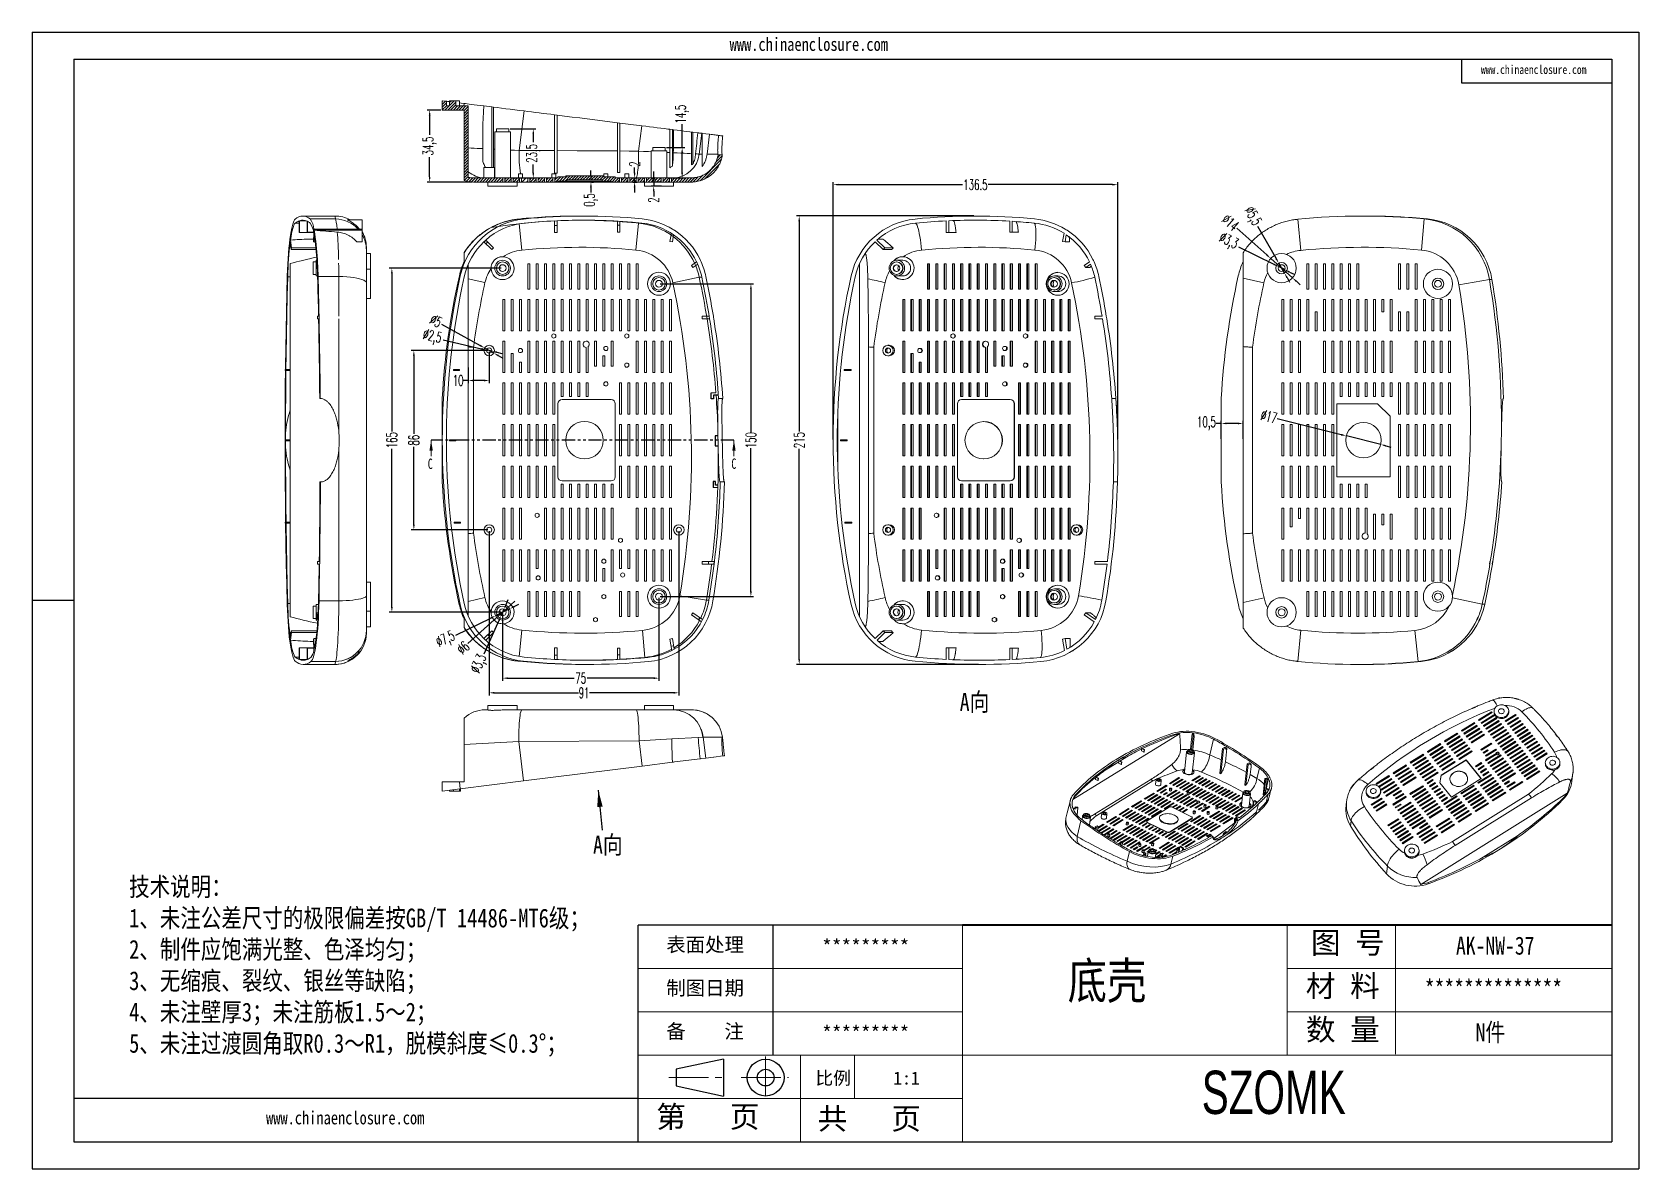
# Model space of a CAD drawing. Header units: inches. Extents: x 2104 to 4248, y 410 to 955.
# Drawn here: x 3477 to 4248, y 410 to 955 of the extents above; entities that cross this region are included whole.
import ezdxf

# ---------------------------------------------------------------- set-up
doc = ezdxf.new("R2010")
doc.units = ezdxf.units.IN
doc.linetypes.add('CENTER2', pattern=[28.575, 19.05, -3.175, 3.175, -3.175])
doc.linetypes.add('PHANTOM', pattern=[12.7, 6.35, -1.27, 1.27, -1.27, 1.27, -1.27])
doc.layers.add('文字', color=81, linetype='Continuous')
for name, color, linetype, lineweight in [('粗实线', 7, 'Continuous', 30), ('细实线', 3, 'Continuous', 9), ('细点划线', 2, 'CENTER2', 9)]:
    doc.layers.add(name, color=color, linetype=linetype, lineweight=lineweight)
doc.styles.add('SLDTEXTSTYLE2', font='TXT', dxfattribs={"width": 0.6, "bigfont": 'bigfont'})
doc.styles.add('SLDTEXTSTYLE6', font='TXT', dxfattribs={"width": 0.7})
doc.styles.get("Standard").update_dxf_attribs({"font": 'txt', "bigfont": 'gbcbig.shx'})
doc.styles.add('宋体', font='', dxfattribs={"width": 0.8, "height": 3.5})
doc.styles.add('长仿宋', font='', dxfattribs={"width": 0.7, "height": 4})
doc.styles.get('宋体').set_extended_font_data('SimSun')
doc.styles.get('长仿宋').set_extended_font_data('SimSun')
doc.dimstyles.new('15', dxfattribs={"dimtxt": 12, "dimasz": 8, "dimexe": 1.25, "dimexo": 0.625, "dimtad": 0, "dimtxsty": 'SLDTEXTSTYLE2', "dimcen": 2, "dimclrd": 256, "dimclre": 256, "dimclrt": 256, "dimadec": 0, "dimazin": 0, "dimtfac": 1, "dimtmove": 0, "dimatfit": 3, "dimfxl": 1, "dimarcsym": 0})
doc.dimstyles.new('5', dxfattribs={"dimtxt": 5, "dimasz": 2.5, "dimexe": 1.25, "dimexo": 0.625, "dimtad": 0, "dimzin": 12, "dimtxsty": 'SLDTEXTSTYLE2', "dimcen": 2.5, "dimclrd": 3, "dimclre": 3, "dimclrt": 256, "dimadec": 0, "dimazin": 0, "dimtfac": 1, "dimtmove": 0, "dimatfit": 3, "dimfxl": 1, "dimarcsym": 0})

msp = doc.modelspace()

# ---------------------------------------------------------------- texts
at = {"color": 7, "linetype": 'Continuous', "char_height": 5, "attachment_point": 1, "style": 'SLDTEXTSTYLE6'}
for insert in [(3666.561, 750.333), (3812.175, 750.4)]:
    msp.add_mtext('C', dxfattribs=dict(at, insert=insert))
at = {"char_height": 6.82759, "width": 3880.46468, "attachment_point": 1}
for s, insert in [('{\\fSimHei|b0|i0|c134|p49;表面处理}', (3780.962, 520.686)), ('{\\fSimHei|b0|i0|c134|p49;*********}', (3855.743, 519.808)), ('{\\fSimHei|b0|i0|c134|p49;制图日期}', (3780.962, 499.925)), ('{\\fSimHei|b0|i0|c134|p49;备    注}', (3780.962, 479.164)), ('{\\fSimHei|b0|i0|c134|p49;*********}', (3855.743, 478.286))]:
    msp.add_mtext(s, dxfattribs=dict(at, insert=insert))
at = {"layer": '文字', "color": 0, "attachment_point": 1, "style": '宋体'}
for s, insert, char_height, width in [('www.chinaenclosure.com', (3811.374, 952.157), 6.34363, 111.45144), ('www.chinaenclosure.com', (4171.744, 938.944), 4.22908, 74.30096), ('{\\H1.111x;A向}', (3921.751, 638.001), 7.78536, 90.00751), ('{\\H1.111x;A向}', (3745.837, 569.516), 7.78536, 90.00751), ('{\\H1.111x;技术说明：\\P1、未注公差尺寸的极限偏差按GB/T 14486-MT6级；\\P2、制件应饱满光整、色泽均匀；\\P3、无缩痕、裂纹、银丝等缺陷；\\P4、未注壁厚3；未注筋板1.5～2；\\P5、未注过渡圆角取R0.3～R1，脱模斜度≤0.3%%D；}', (3523.303, 549.585), 8.10975, 295.38435), ('{\\H1.111x;AK-NW-37}', (4159.787, 521.155), 7.78536, 90.00751), ('底壳', (3973.526, 508.655), 17.3008, 221.18452), ('{\\H1.111x;**************}', (4144.812, 500.394), 7.78536, 90.00751), ('{\\H1.111x;N件}', (4169.204, 479.633), 7.78536, 90.00751), ('www.chinaenclosure.com', (3588.973, 437.459), 6.34363, 111.45144)]:
    msp.add_mtext(s, dxfattribs=dict(at, insert=insert, char_height=char_height, width=width))
at = {"layer": '粗实线', "insert": (4037.82, 456.861), "char_height": 20.76096, "width": 232.81364, "attachment_point": 1, "style": '长仿宋'}
msp.add_mtext('{\\fSTXinwei|b0|i0|c134|p2;SZOMK}', dxfattribs=at)
at = {"layer": '细实线', "color": 7, "attachment_point": 1}
for s, insert, char_height, width in [('{\\fSimSun|b0|i0|c134|p54;图 号}', (4090.251, 523.426), 10.38048, 51.9024), ('{\\fSimSun|b0|i0|c134|p54;材 料   }', (4087.79, 502.665), 10.38048, 51.9024), ('{\\fSimSun|b0|i0|c134|p54;数 量}', (4087.841, 481.802), 10.38048, 46.90032), ('{\\fSimSun|b0|i0|c134|p54;比例}', (3852.542, 456.432), 6.22829, 27.34025), ('{\\fSimSun|b0|i0|c134|p54;1:1}', (3889.847, 456.432), 6.22829, 27.34025), ('{\\fSimSun|b0|i0|c134|p54;第   页}', (3776.157, 439.966), 10.38048, 77.85361), ('{\\fSimSun|b0|i0|c134|p54; 共   页}', (3846.546, 439.084), 10.38048, 77.85361)]:
    msp.add_mtext(s, dxfattribs=dict(at, insert=insert, char_height=char_height, width=width))

# ---------------------------------------------------------------- blocks, each defined once
blk = doc.blocks.new('*D60')
at = {"color": 3, "lineweight": -2}
for p, q in [((3861, 759.46), (3861, 882.91)), ((3863.5, 881.66), (3923.13, 881.66)), ((3995.01, 881.66), (3935.38, 881.66)), ((3997.51, 759.57), (3997.51, 882.91))]:
    blk.add_line(p, q, dxfattribs=at)
at = {"color": 3}
for points in [[(3863.5, 882.07), (3863.5, 881.24), (3861, 881.66)], [(3995.01, 882.07), (3995.01, 881.24), (3997.51, 881.66)]]:
    blk.add_solid(points, dxfattribs=at)
at = {"layer": 'Defpoints', "color": 0}
for p in [(3861, 881.66), (3861, 758.83), (3997.51, 758.94)]:
    blk.add_point(p, dxfattribs=at)
at = {"insert": (3929.26, 881.66), "char_height": 5, "attachment_point": 5, "style": 'SLDTEXTSTYLE2'}
blk.add_mtext('{\\Ftxt,bigfont|c134;136.5}', dxfattribs=at)
blk = doc.blocks.new('*D61')
at = {"color": 3, "lineweight": -2}
for p, q in [((3928.58, 866.63), (3843.49, 866.63)), ((3844.74, 864.13), (3844.74, 763.25)), ((3844.74, 654.13), (3844.74, 755)), ((3930.67, 651.63), (3843.49, 651.63))]:
    blk.add_line(p, q, dxfattribs=at)
at = {"color": 3}
for points in [[(3844.33, 864.13), (3845.16, 864.13), (3844.74, 866.63)], [(3844.33, 654.13), (3845.16, 654.13), (3844.74, 651.63)]]:
    blk.add_solid(points, dxfattribs=at)
at = {"layer": 'Defpoints', "color": 0}
for p in [(3929.2, 866.63), (3844.74, 651.63), (3931.29, 651.63)]:
    blk.add_point(p, dxfattribs=at)
at = {"insert": (3844.74, 759.13), "char_height": 5, "attachment_point": 5, "rotation": 90, "style": 'SLDTEXTSTYLE2'}
blk.add_mtext('215', dxfattribs=at)
blk = doc.blocks.new('*D62')
at = {"color": 3, "lineweight": -2}
for p, q in [((3695.38, 802.13), (3658.64, 802.13)), ((3659.89, 799.63), (3659.89, 762.25)), ((3659.89, 718.63), (3659.89, 756)), ((3695.38, 716.13), (3658.64, 716.13))]:
    blk.add_line(p, q, dxfattribs=at)
at = {"color": 3}
for points in [[(3659.47, 799.63), (3660.3, 799.63), (3659.89, 802.13)], [(3659.47, 718.63), (3660.3, 718.63), (3659.89, 716.13)]]:
    blk.add_solid(points, dxfattribs=at)
at = {"layer": 'Defpoints', "color": 0}
for p in [(3696.01, 802.13), (3659.89, 716.13), (3696.01, 716.13)]:
    blk.add_point(p, dxfattribs=at)
at = {"insert": (3659.89, 759.13), "char_height": 5, "attachment_point": 5, "rotation": 90, "style": 'SLDTEXTSTYLE2'}
blk.add_mtext('86', dxfattribs=at)
blk = doc.blocks.new('*D63')
at = {"color": 3, "lineweight": -2}
for p, q in [((3701.82, 841.63), (3648.08, 841.63)), ((3649.33, 839.13), (3649.33, 763.25)), ((3649.33, 679.13), (3649.33, 755)), ((3701.82, 676.63), (3648.08, 676.63))]:
    blk.add_line(p, q, dxfattribs=at)
at = {"color": 3}
for points in [[(3648.91, 839.13), (3649.75, 839.13), (3649.33, 841.63)], [(3648.91, 679.13), (3649.75, 679.13), (3649.33, 676.63)]]:
    blk.add_solid(points, dxfattribs=at)
at = {"layer": 'Defpoints', "color": 0}
for p in [(3649.33, 841.63), (3702.45, 841.63), (3702.45, 676.63)]:
    blk.add_point(p, dxfattribs=at)
at = {"insert": (3649.33, 759.13), "char_height": 5, "attachment_point": 5, "rotation": 90, "style": 'SLDTEXTSTYLE2'}
blk.add_mtext('165', dxfattribs=at)
blk = doc.blocks.new('*D64')
at = {"color": 3, "lineweight": -2}
for p, q in [((3777.45, 683.5), (3777.45, 643.8)), ((3702.45, 676), (3702.45, 643.8)), ((3704.95, 645.05), (3736.82, 645.05)), ((3774.95, 645.05), (3743.07, 645.05))]:
    blk.add_line(p, q, dxfattribs=at)
at = {"color": 3}
for points in [[(3704.95, 645.47), (3704.95, 644.63), (3702.45, 645.05)], [(3774.95, 645.47), (3774.95, 644.63), (3777.45, 645.05)]]:
    blk.add_solid(points, dxfattribs=at)
at = {"layer": 'Defpoints', "color": 0}
for p in [(3777.45, 684.13), (3702.45, 676.63), (3777.45, 645.05)]:
    blk.add_point(p, dxfattribs=at)
at = {"insert": (3739.95, 645.05), "char_height": 5, "attachment_point": 5, "style": 'SLDTEXTSTYLE2'}
blk.add_mtext('75', dxfattribs=at)
blk = doc.blocks.new('*D65')
at = {"color": 3, "lineweight": -2}
for p, q in [((3778.07, 834.13), (3822.81, 834.13)), ((3821.56, 831.63), (3821.56, 763)), ((3821.56, 686.63), (3821.56, 755.25)), ((3778.07, 684.13), (3822.81, 684.13))]:
    blk.add_line(p, q, dxfattribs=at)
at = {"color": 3}
for points in [[(3821.15, 831.63), (3821.98, 831.63), (3821.56, 834.13)], [(3821.15, 686.63), (3821.98, 686.63), (3821.56, 684.13)]]:
    blk.add_solid(points, dxfattribs=at)
at = {"layer": 'Defpoints', "color": 0}
for p in [(3777.45, 834.13), (3821.56, 834.13), (3777.45, 684.13)]:
    blk.add_point(p, dxfattribs=at)
at = {"insert": (3821.56, 759.13), "char_height": 5, "attachment_point": 5, "rotation": 90, "style": 'SLDTEXTSTYLE2'}
blk.add_mtext('150', dxfattribs=at)
blk = doc.blocks.new('*D66')
at = {"color": 3, "lineweight": -2}
for p, q in [((3705.82, 678.28), (3699.08, 674.98)), ((3708.06, 679.37), (3710.31, 680.47)), ((3680.09, 665.7), (3696.83, 673.88))]:
    blk.add_line(p, q, dxfattribs=at)
at = {"color": 3}
for points in [[(3707.88, 679.75), (3708.25, 679), (3705.82, 678.28)], [(3696.65, 674.26), (3697.01, 673.51), (3699.08, 674.98)]]:
    blk.add_solid(points, dxfattribs=at)
at = {"layer": 'Defpoints', "color": 0}
for p in [(3705.82, 678.28), (3699.08, 674.98)]:
    blk.add_point(p, dxfattribs=at)
at = {"insert": (3675.26, 663.34), "char_height": 5, "attachment_point": 5, "rotation": 26.04338, "style": 'SLDTEXTSTYLE2'}
blk.add_mtext('∅7,5', dxfattribs=at)
blk = doc.blocks.new('*D67')
at = {"color": 3, "lineweight": -2}
for p, q in [((3704.68, 678.64), (3700.22, 674.62)), ((3706.54, 680.31), (3708.39, 681.98)), ((3685.84, 661.69), (3698.36, 672.95))]:
    blk.add_line(p, q, dxfattribs=at)
at = {"color": 3}
for points in [[(3706.26, 680.62), (3706.81, 680), (3704.68, 678.64)], [(3698.08, 673.26), (3698.64, 672.64), (3700.22, 674.62)]]:
    blk.add_solid(points, dxfattribs=at)
at = {"layer": 'Defpoints', "color": 0}
for p in [(3704.68, 678.64), (3700.22, 674.62)]:
    blk.add_point(p, dxfattribs=at)
at = {"insert": (3683.51, 659.6), "char_height": 5, "attachment_point": 5, "rotation": 41.97314, "style": 'SLDTEXTSTYLE2'}
blk.add_mtext('∅6', dxfattribs=at)
blk = doc.blocks.new('*D68')
at = {"color": 3, "lineweight": -2}
for p, q in [((3704.13, 680.42), (3705.15, 682.71)), ((3693.6, 656.73), (3700.76, 672.84)), ((3703.12, 678.14), (3701.78, 675.12))]:
    blk.add_line(p, q, dxfattribs=at)
at = {"color": 3}
for points in [[(3703.75, 680.59), (3704.51, 680.25), (3703.12, 678.14)], [(3700.38, 673.01), (3701.14, 672.67), (3701.78, 675.12)]]:
    blk.add_solid(points, dxfattribs=at)
at = {"layer": 'Defpoints', "color": 0}
for p in [(3701.78, 675.12), (3703.12, 678.14)]:
    blk.add_point(p, dxfattribs=at)
at = {"insert": (3691.41, 651.82), "char_height": 5, "attachment_point": 5, "rotation": 66.02698, "style": 'SLDTEXTSTYLE2'}
blk.add_mtext('∅3,3', dxfattribs=at)
blk = doc.blocks.new('*D69')
at = {"color": 3, "lineweight": -2}
for p, q in [((3673.21, 814.84), (3691.64, 804.56)), ((3698.19, 800.91), (3693.83, 803.35)), ((3700.38, 799.69), (3702.56, 798.48))]:
    blk.add_line(p, q, dxfattribs=at)
at = {"color": 3}
for points in [[(3691.85, 804.93), (3691.44, 804.2), (3693.83, 803.35)], [(3700.58, 800.06), (3700.17, 799.33), (3698.19, 800.91)]]:
    blk.add_solid(points, dxfattribs=at)
at = {"layer": 'Defpoints', "color": 0}
for p in [(3693.83, 803.35), (3698.19, 800.91)]:
    blk.add_point(p, dxfattribs=at)
at = {"insert": (3670.48, 816.36), "char_height": 5, "attachment_point": 5, "rotation": 330.85803, "style": 'SLDTEXTSTYLE2'}
blk.add_mtext('∅5', dxfattribs=at)
blk = doc.blocks.new('*D70')
at = {"color": 3, "lineweight": -2}
for p, q in [((3673.87, 807.24), (3692.36, 802.97)), ((3697.23, 801.85), (3694.79, 802.41)), ((3699.66, 801.29), (3702.1, 800.72))]:
    blk.add_line(p, q, dxfattribs=at)
at = {"color": 3}
for points in [[(3692.45, 803.38), (3692.26, 802.57), (3694.79, 802.41)], [(3699.76, 801.69), (3699.57, 800.88), (3697.23, 801.85)]]:
    blk.add_solid(points, dxfattribs=at)
at = {"layer": 'Defpoints', "color": 0}
for p in [(3694.79, 802.41), (3697.23, 801.85)]:
    blk.add_point(p, dxfattribs=at)
at = {"insert": (3668.63, 808.45), "char_height": 5, "attachment_point": 5, "rotation": 347.00647, "style": 'SLDTEXTSTYLE2'}
blk.add_mtext('∅2,5', dxfattribs=at)
blk = doc.blocks.new('*D71')
at = {"color": 3, "lineweight": -2}
for p, q in [((3696.01, 715.5), (3696.01, 636.78)), ((3787.01, 715.5), (3787.01, 636.78)), ((3698.51, 638.03), (3738.88, 638.03)), ((3784.51, 638.03), (3744.13, 638.03))]:
    blk.add_line(p, q, dxfattribs=at)
at = {"color": 3}
for points in [[(3698.51, 638.44), (3698.51, 637.61), (3696.01, 638.03)], [(3784.51, 638.44), (3784.51, 637.61), (3787.01, 638.03)]]:
    blk.add_solid(points, dxfattribs=at)
at = {"layer": 'Defpoints', "color": 0}
for p in [(3696.01, 716.13), (3787.01, 716.13), (3787.01, 638.03)]:
    blk.add_point(p, dxfattribs=at)
at = {"insert": (3741.51, 638.03), "char_height": 5, "attachment_point": 5, "style": 'SLDTEXTSTYLE2'}
blk.add_mtext('91', dxfattribs=at)
blk = doc.blocks.new('*D72')
at = {"color": 3, "lineweight": -2}
for p, q in [((3686.01, 793.92), (3686.01, 786.51)), ((3696.01, 801.5), (3696.01, 786.51)), ((3686.01, 787.76), (3683.51, 787.76)), ((3693.51, 787.76), (3688.51, 787.76))]:
    blk.add_line(p, q, dxfattribs=at)
at = {"color": 3}
for points in [[(3688.51, 788.18), (3688.51, 787.34), (3686.01, 787.76)], [(3693.51, 788.18), (3693.51, 787.34), (3696.01, 787.76)]]:
    blk.add_solid(points, dxfattribs=at)
at = {"layer": 'Defpoints', "color": 0}
for p in [(3696.01, 802.13), (3686.01, 794.54), (3686.01, 787.76)]:
    blk.add_point(p, dxfattribs=at)
at = {"insert": (3681.13, 787.76), "char_height": 5, "attachment_point": 5, "style": 'SLDTEXTSTYLE2'}
blk.add_mtext('10', dxfattribs=at)
blk = doc.blocks.new('*D73')
at = {"color": 3, "lineweight": -2}
for p, q in [((4054.62, 860.8), (4069.05, 847.95)), ((4081.37, 836.97), (4070.91, 846.29)), ((4083.23, 835.31), (4085.1, 833.65))]:
    blk.add_line(p, q, dxfattribs=at)
at = {"color": 3}
for points in [[(4069.32, 848.26), (4068.77, 847.64), (4070.91, 846.29)], [(4083.51, 835.62), (4082.96, 835), (4081.37, 836.97)]]:
    blk.add_solid(points, dxfattribs=at)
at = {"layer": 'Defpoints', "color": 0}
for p in [(4070.91, 846.29), (4081.37, 836.97)]:
    blk.add_point(p, dxfattribs=at)
at = {"insert": (4051.54, 863.55), "char_height": 5, "attachment_point": 5, "rotation": 318.30016, "style": 'SLDTEXTSTYLE2'}
blk.add_mtext('∅14', dxfattribs=at)
blk = doc.blocks.new('*D74')
at = {"color": 3, "lineweight": -2}
for p, q in [((4064.63, 861.71), (4073.53, 846.18)), ((4077.51, 839.24), (4074.77, 844.01)), ((4078.75, 837.07), (4079.99, 834.9))]:
    blk.add_line(p, q, dxfattribs=at)
at = {"color": 3}
for points in [[(4073.89, 846.39), (4073.17, 845.98), (4074.77, 844.01)], [(4079.11, 837.28), (4078.39, 836.87), (4077.51, 839.24)]]:
    blk.add_solid(points, dxfattribs=at)
at = {"layer": 'Defpoints', "color": 0}
for p in [(4074.77, 844.01), (4077.51, 839.24)]:
    blk.add_point(p, dxfattribs=at)
at = {"insert": (4061.96, 866.38), "char_height": 5, "attachment_point": 5, "rotation": 299.81682, "style": 'SLDTEXTSTYLE2'}
blk.add_mtext('∅5,5', dxfattribs=at)
blk = doc.blocks.new('*D75')
at = {"color": 3, "lineweight": -2}
for p, q in [((4055.39, 851.92), (4072.42, 843.47)), ((4077.62, 840.9), (4074.66, 842.36)), ((4079.86, 839.78), (4082.1, 838.67))]:
    blk.add_line(p, q, dxfattribs=at)
at = {"color": 3}
for points in [[(4072.61, 843.85), (4072.24, 843.1), (4074.66, 842.36)], [(4080.04, 840.16), (4079.67, 839.41), (4077.62, 840.9)]]:
    blk.add_solid(points, dxfattribs=at)
at = {"layer": 'Defpoints', "color": 0}
for p in [(4074.66, 842.36), (4077.62, 840.9)]:
    blk.add_point(p, dxfattribs=at)
at = {"insert": (4050.57, 854.31), "char_height": 5, "attachment_point": 5, "rotation": 333.61983, "style": 'SLDTEXTSTYLE2'}
blk.add_mtext('∅3,3', dxfattribs=at)
blk = doc.blocks.new('*D76')
at = {"color": 3, "lineweight": -2}
for p, q in [((4074.08, 769.48), (4104.78, 761.8)), ((4123.7, 757.07), (4107.21, 761.19)), ((4126.12, 756.46), (4128.55, 755.85))]:
    blk.add_line(p, q, dxfattribs=at)
at = {"color": 3}
for points in [[(4104.88, 762.2), (4104.68, 761.39), (4107.21, 761.19)], [(4126.22, 756.86), (4126.02, 756.06), (4123.7, 757.07)]]:
    blk.add_solid(points, dxfattribs=at)
at = {"layer": 'Defpoints', "color": 0}
for p in [(4107.21, 761.19), (4123.7, 757.07)]:
    blk.add_point(p, dxfattribs=at)
at = {"insert": (4070.08, 770.48), "char_height": 5, "attachment_point": 5, "rotation": 345.95649, "style": 'SLDTEXTSTYLE2'}
blk.add_mtext('∅17', dxfattribs=at)
blk = doc.blocks.new('*D77')
at = {"color": 3, "lineweight": -2}
for p, q in [((4047.2, 767.17), (4044.7, 767.17)), ((4047.2, 759.75), (4047.2, 768.42)), ((4055.2, 767.17), (4049.7, 767.17)), ((4057.7, 759.75), (4057.7, 768.42))]:
    blk.add_line(p, q, dxfattribs=at)
at = {"color": 3}
for points in [[(4049.7, 767.58), (4049.7, 766.75), (4047.2, 767.17)], [(4055.2, 767.58), (4055.2, 766.75), (4057.7, 767.17)]]:
    blk.add_solid(points, dxfattribs=at)
at = {"layer": 'Defpoints', "color": 0}
for p in [(4047.2, 767.17), (4047.2, 759.13), (4057.7, 759.13)]:
    blk.add_point(p, dxfattribs=at)
at = {"insert": (4040.08, 767.17), "char_height": 5, "attachment_point": 5, "style": 'SLDTEXTSTYLE2'}
blk.add_mtext('10,5', dxfattribs=at)
blk = doc.blocks.new('*D78')
at = {"color": 3, "lineweight": -2}
for p, q in [((3774.93, 885.4), (3774.93, 887.9)), ((3777.88, 882.9), (3773.68, 882.9)), ((3778.68, 880.9), (3773.68, 880.9)), ((3774.93, 882.9), (3774.93, 880.9)), ((3774.93, 878.4), (3774.93, 875.9))]:
    blk.add_line(p, q, dxfattribs=at)
at = {"color": 3}
for points in [[(3774.52, 885.4), (3775.35, 885.4), (3774.93, 882.9)], [(3774.52, 878.4), (3775.35, 878.4), (3774.93, 880.9)]]:
    blk.add_solid(points, dxfattribs=at)
at = {"layer": 'Defpoints', "color": 0}
for p in [(3774.93, 880.9), (3778.51, 882.9), (3779.31, 880.9)]:
    blk.add_point(p, dxfattribs=at)
at = {"insert": (3774.93, 874.28), "char_height": 5, "attachment_point": 5, "rotation": 90, "style": 'SLDTEXTSTYLE2'}
blk.add_mtext('2', dxfattribs=at)
blk = doc.blocks.new('*D79')
at = {"color": 3, "lineweight": -2}
for p, q in [((3765.78, 887.4), (3765.78, 889.9)), ((3764.92, 884.9), (3767.03, 884.9)), ((3764.92, 882.9), (3767.03, 882.9)), ((3765.78, 882.9), (3765.78, 884.9)), ((3765.78, 880.4), (3765.78, 877.9))]:
    blk.add_line(p, q, dxfattribs=at)
at = {"color": 3}
for points in [[(3765.36, 887.4), (3766.2, 887.4), (3765.78, 884.9)], [(3765.36, 880.4), (3766.2, 880.4), (3765.78, 882.9)]]:
    blk.add_solid(points, dxfattribs=at)
at = {"layer": 'Defpoints', "color": 0}
for p in [(3764.29, 884.9), (3764.29, 882.9), (3765.78, 884.9)]:
    blk.add_point(p, dxfattribs=at)
at = {"insert": (3765.78, 891.53), "char_height": 5, "attachment_point": 5, "rotation": 90, "style": 'SLDTEXTSTYLE2'}
blk.add_mtext('2', dxfattribs=at)
blk = doc.blocks.new('*D80')
at = {"color": 3, "lineweight": -2}
for p, q in [((3744.83, 885.9), (3744.83, 888.4)), ((3744.83, 883.4), (3744.83, 882.9)), ((3744.83, 880.4), (3744.83, 877.9)), ((3745.1, 883.4), (3746.08, 883.4)), ((3745.1, 882.9), (3746.08, 882.9))]:
    blk.add_line(p, q, dxfattribs=at)
at = {"color": 3}
for points in [[(3744.41, 885.9), (3745.25, 885.9), (3744.83, 883.4)], [(3744.41, 880.4), (3745.25, 880.4), (3744.83, 882.9)]]:
    blk.add_solid(points, dxfattribs=at)
at = {"layer": 'Defpoints', "color": 0}
for p in [(3744.48, 883.4), (3744.48, 882.9), (3744.83, 882.9)]:
    blk.add_point(p, dxfattribs=at)
at = {"insert": (3744.83, 874.28), "char_height": 5, "attachment_point": 5, "rotation": 90, "style": 'SLDTEXTSTYLE2'}
blk.add_mtext('{\\Ftxt,bigfont|c134;0},5', dxfattribs=at)
blk = doc.blocks.new('*D81')
at = {"color": 3, "lineweight": -2}
for p, q in [((3706.07, 908.4), (3718.42, 908.4)), ((3717.17, 905.9), (3717.17, 902.03)), ((3717.17, 887.4), (3717.17, 891.28)), ((3706.82, 884.9), (3718.42, 884.9))]:
    blk.add_line(p, q, dxfattribs=at)
at = {"color": 3}
for points in [[(3716.75, 905.9), (3717.59, 905.9), (3717.17, 908.4)], [(3716.75, 887.4), (3717.59, 887.4), (3717.17, 884.9)]]:
    blk.add_solid(points, dxfattribs=at)
at = {"layer": 'Defpoints', "color": 0}
for p in [(3705.45, 908.4), (3717.17, 908.4), (3706.2, 884.9)]:
    blk.add_point(p, dxfattribs=at)
at = {"insert": (3717.17, 896.65), "char_height": 5, "attachment_point": 5, "rotation": 90, "style": 'SLDTEXTSTYLE2'}
blk.add_mtext('23,5', dxfattribs=at)
blk = doc.blocks.new('*D82')
at = {"color": 3, "lineweight": -2}
for p, q in [((3788.58, 899.4), (3788.58, 910.59)), ((3781.07, 899.4), (3789.83, 899.4)), ((3788.58, 887.4), (3788.58, 896.9)), ((3781.82, 884.9), (3789.83, 884.9))]:
    blk.add_line(p, q, dxfattribs=at)
at = {"color": 3}
for points in [[(3788.16, 896.9), (3789, 896.9), (3788.58, 899.4)], [(3788.16, 887.4), (3789, 887.4), (3788.58, 884.9)]]:
    blk.add_solid(points, dxfattribs=at)
at = {"layer": 'Defpoints', "color": 0}
for p in [(3780.45, 899.4), (3781.2, 884.9), (3788.58, 884.9)]:
    blk.add_point(p, dxfattribs=at)
at = {"insert": (3788.58, 915.47), "char_height": 5, "attachment_point": 5, "rotation": 90, "style": 'SLDTEXTSTYLE2'}
blk.add_mtext('14,5', dxfattribs=at)
blk = doc.blocks.new('*D83')
at = {"color": 3, "lineweight": -2}
for p, q in [((3672.88, 917.4), (3666.21, 917.4)), ((3667.46, 914.9), (3667.46, 905.53)), ((3667.46, 885.4), (3667.46, 894.78)), ((3687.88, 882.9), (3666.21, 882.9))]:
    blk.add_line(p, q, dxfattribs=at)
at = {"color": 3}
for points in [[(3667.04, 914.9), (3667.88, 914.9), (3667.46, 917.4)], [(3667.04, 885.4), (3667.88, 885.4), (3667.46, 882.9)]]:
    blk.add_solid(points, dxfattribs=at)
at = {"layer": 'Defpoints', "color": 0}
for p in [(3667.46, 917.4), (3673.51, 917.4), (3688.51, 882.9)]:
    blk.add_point(p, dxfattribs=at)
at = {"insert": (3667.46, 900.15), "char_height": 5, "attachment_point": 5, "rotation": 90, "style": 'SLDTEXTSTYLE2'}
blk.add_mtext('34,5', dxfattribs=at)

# ---------------------------------------------------------------- dimensions: what is measured, and where the dimension line sits
for base, p1, p2, picture, middle in [((3667.459, 917.403), (3688.51, 882.903), (3673.51, 917.403), '*D83', (3667.459, 900.153)), ((3717.172, 908.403), (3706.197, 884.903), (3705.447, 908.403), '*D81', (3717.172, 896.653)), ((3765.78, 884.903), (3764.292, 882.903), (3764.292, 884.903), '*D79', (3765.78, 891.528)), ((3774.935, 880.903), (3778.51, 882.903), (3779.308, 880.903), '*D78', (3774.935, 874.278)), ((3844.742, 651.629), (3929.204, 866.629), (3931.291, 651.629), '*D61', (3844.742, 759.129)), ((3649.33, 841.629), (3702.447, 676.629), (3702.447, 841.629), '*D63', (3649.33, 759.129)), ((3821.563, 834.129), (3777.447, 684.129), (3777.447, 834.129), '*D65', (3821.563, 759.129))]:
    dim = msp.add_linear_dim(base=base, p1=p1, p2=p2, angle=90, dimstyle='5')
    dim.commit()
    dim.dimension.update_dxf_attribs({"geometry": picture, "text_midpoint": middle})
for base, p1, p2, picture, middle in [((3788.581, 884.903), (3780.447, 899.403), (3781.197, 884.903), '*D82', (3788.581, 915.465)), ((3659.887, 716.129), (3696.01, 802.129), (3696.01, 716.129), '*D62', (3659.887, 759.129))]:
    dim = msp.add_linear_dim(base=base, p1=p1, p2=p2, angle=90, dimstyle='5')
    dim.commit()
    dim.dimension.update_dxf_attribs({"geometry": picture, "text_midpoint": middle, "dimtype": 160})
dim = msp.add_linear_dim(base=(3744.83, 882.903), p1=(3744.479, 883.403), p2=(3744.479, 882.903), angle=90, text='{\\Ftxt,bigfont|c134;0}<>', dimstyle='5')
dim.commit()
dim.dimension.update_dxf_attribs({"geometry": '*D80', "text_midpoint": (3744.83, 874.278)})
dim = msp.add_linear_dim(base=(3861.004, 881.656), p1=(3997.513, 758.944), p2=(3861.004, 758.832), text='{\\Ftxt,bigfont|c134;136.5}', dimstyle='5')
dim.commit()
dim.dimension.update_dxf_attribs({"geometry": '*D60', "text_midpoint": (3929.259, 881.656)})
for p1, p2, picture, middle in [((4077.507, 839.243), (4074.773, 844.015), '*D74', (4061.957, 866.377)), ((4081.366, 836.972), (4070.913, 846.285), '*D73', (4051.538, 863.548)), ((4077.618, 840.896), (4074.662, 842.362), '*D75', (4050.571, 854.31)), ((3698.193, 800.911), (3693.826, 803.346), '*D69', (3670.479, 816.363)), ((3697.228, 801.848), (3694.792, 802.41), '*D70', (3668.634, 808.446)), ((4123.699, 757.066), (4107.207, 761.191), '*D76', (4070.077, 770.479)), ((3705.816, 678.275), (3699.078, 674.982), '*D66', (3675.258, 663.342)), ((3704.677, 678.635), (3700.216, 674.622), '*D67', (3683.515, 659.599)), ((3703.117, 678.136), (3701.776, 675.121), '*D68', (3691.414, 651.817))]:
    dim = msp.add_diameter_dim_2p(p1=p1, p2=p2, dimstyle='5')
    dim.commit()
    dim.dimension.update_dxf_attribs({"geometry": picture, "text_midpoint": middle, "dimtype": 163})
for base, p1, p2, picture, middle in [((3686.01, 787.758), (3696.01, 802.129), (3686.01, 794.544), '*D72', (3681.135, 787.758)), ((3787.01, 638.025), (3696.01, 716.129), (3787.01, 716.129), '*D71', (3741.51, 638.025)), ((3777.447, 645.05), (3702.447, 676.629), (3777.447, 684.129), '*D64', (3739.947, 645.05))]:
    dim = msp.add_linear_dim(base=base, p1=p1, p2=p2, dimstyle='5')
    dim.commit()
    dim.dimension.update_dxf_attribs({"geometry": picture, "text_midpoint": middle})
dim = msp.add_linear_dim(base=(4047.203, 767.168), p1=(4057.703, 759.129), p2=(4047.203, 759.129), dimstyle='5')
dim.commit()
dim.dimension.update_dxf_attribs({"geometry": '*D77', "text_midpoint": (4040.078, 767.168), "dimtype": 160})

# ---------------------------------------------------------------- hatches: boundary and pattern name
at = {"linetype": 'Continuous', "lineweight": 0}
h = msp.add_hatch(dxfattribs=at)
h.set_pattern_fill('ANSI31', color=4, scale=0.3, style=0)
edge = h.paths.add_edge_path(flags=0)
edge.add_arc((3688.51, 897.903), 15, 252.542397, 270)
edge.add_line((3688.51, 882.903), (3702.51, 882.903))
edge.add_line((3702.51, 882.903), (3702.51, 884.903))
edge.add_line((3702.51, 884.903), (3688.51, 884.903))
edge.add_arc((3688.51, 897.903), 13, 258.912511, 270, ccw=False)
edge.add_line((3686.01, 885.145), (3686.01, 919.403))
edge.add_line((3686.01, 919.403), (3680.01, 919.403))
edge.add_line((3680.01, 919.403), (3680.01, 921.903))
edge.add_line((3680.01, 921.903), (3677.01, 921.903))
edge.add_line((3677.01, 921.903), (3677.01, 919.403))
edge.add_line((3677.01, 919.403), (3675.51, 919.403))
edge.add_line((3675.51, 919.403), (3675.51, 921.652))
edge.add_line((3675.51, 921.652), (3673.51, 921.903))
edge.add_line((3673.51, 921.903), (3673.51, 917.403))
edge.add_line((3673.51, 917.403), (3684.01, 917.403))
edge.add_line((3684.01, 917.403), (3684.01, 883.594))
h = msp.add_hatch(dxfattribs=at)
h.set_pattern_fill('ANSI31', color=4, scale=0.3, style=0)
edge = h.paths.add_edge_path(flags=0)
edge.add_line((3783.51, 884.903), (3783.51, 882.903))
edge.add_line((3783.51, 882.903), (3792.953, 882.903))
edge.add_spline(control_points=[(3792.953, 882.903), (3793.436, 882.903), (3793.92, 882.926), (3794.401, 882.973), (3796.072, 883.135), (3797.739, 883.587), (3799.262, 884.293), (3800.785, 884.999), (3802.208, 885.978), (3803.412, 887.148), (3804.615, 888.318), (3805.634, 889.712), (3806.382, 891.214), (3807.111, 892.678), (3807.604, 894.282), (3807.822, 895.902)], knot_values=[0, 0, 0, 0, 0.0014492, 0.0014492, 0.0014492, 0.0065533, 0.0065533, 0.0065533, 0.0116564, 0.0116564, 0.0116564, 0.0167589, 0.0167589, 0.0167589, 0.0217279, 0.0217279, 0.0217279, 0.0217279], weights=[1, 1, 1, 1, 1, 1, 1, 1, 1, 1, 1, 1, 1, 1, 1, 1], degree=3, periodic=0)
edge.add_line((3807.822, 895.902), (3805.801, 895.902))
edge.add_spline(control_points=[(3805.801, 895.902), (3805.597, 894.59), (3805.184, 893.295), (3804.592, 892.106), (3803.943, 890.804), (3803.06, 889.596), (3802.017, 888.582), (3800.974, 887.568), (3799.741, 886.72), (3798.421, 886.108), (3797.1, 885.496), (3795.656, 885.104), (3794.208, 884.963), (3793.791, 884.923), (3793.372, 884.903), (3792.953, 884.903)], knot_values=[0.0003807, 0.0003807, 0.0003807, 0.0003807, 0.0043646, 0.0043646, 0.0043646, 0.0087291, 0.0087291, 0.0087291, 0.0130941, 0.0130941, 0.0130941, 0.01746, 0.01746, 0.01746, 0.0186996, 0.0186996, 0.0186996, 0.0186996], weights=[1, 1, 1, 1, 1, 1, 1, 1, 1, 1, 1, 1, 1, 1, 1, 1], degree=3, periodic=0)
edge.add_line((3792.953, 884.903), (3783.51, 884.903))
h = msp.add_hatch(dxfattribs=at)
h.set_pattern_fill('ANSI31', color=4, scale=0.3, style=0)
h.paths.add_polyline_path([(3706.51, 884.903), (3703.51, 884.903), (3703.51, 882.903), (3706.51, 882.903)], flags=0)
h = msp.add_hatch(dxfattribs=at)
h.set_pattern_fill('ANSI31', color=4, scale=0.3, style=0)
h.paths.add_polyline_path([(3710.51, 884.903), (3707.51, 884.903), (3707.51, 882.903), (3710.51, 882.903)], flags=0)
h = msp.add_hatch(dxfattribs=at)
h.set_pattern_fill('ANSI31', color=4, scale=0.5, style=0)
h.paths.add_polyline_path([(3714.51, 884.903), (3711.51, 884.903), (3711.51, 882.903), (3714.51, 882.903)], flags=0)
h = msp.add_hatch(dxfattribs=at)
h.set_pattern_fill('ANSI31', color=4, scale=0.3, style=0)
h.paths.add_polyline_path([(3718.51, 884.903), (3715.51, 884.903), (3715.51, 882.903), (3718.51, 882.903)], flags=0)
h = msp.add_hatch(dxfattribs=at)
h.set_pattern_fill('ANSI31', color=4, scale=0.3, style=0)
h.paths.add_polyline_path([(3722.51, 884.903), (3719.51, 884.903), (3719.51, 882.903), (3722.51, 882.903)], flags=0)
h = msp.add_hatch(dxfattribs=at)
h.set_pattern_fill('ANSI31', color=4, scale=0.3, style=0)
h.paths.add_polyline_path([(3726.51, 884.903), (3723.51, 884.903), (3723.51, 882.903), (3726.51, 882.903)], flags=0)
h = msp.add_hatch(dxfattribs=at)
h.set_pattern_fill('ANSI31', color=4, scale=0.3, style=0)
h.paths.add_polyline_path([(3729.01, 883.403), (3733.26, 883.403), (3733.26, 883.903), (3750.26, 883.903), (3750.26, 883.403), (3754.51, 883.403), (3754.51, 882.903), (3758.51, 882.903), (3758.51, 884.903), (3756.51, 884.903), (3756.51, 885.403), (3750.76, 885.403), (3750.76, 885.903), (3732.76, 885.903), (3732.76, 885.403), (3729.01, 885.403), (3729.01, 884.903), (3727.51, 884.903), (3727.51, 882.903), (3729.01, 882.903)], flags=0)
h = msp.add_hatch(dxfattribs=at)
h.set_pattern_fill('ANSI31', color=4, scale=0.3, style=0)
h.paths.add_polyline_path([(3762.51, 884.903), (3759.51, 884.903), (3759.51, 882.903), (3762.51, 882.903)], flags=0)
h = msp.add_hatch(dxfattribs=at)
h.set_pattern_fill('ANSI31', color=4, scale=0.3, style=0)
h.paths.add_polyline_path([(3766.51, 884.903), (3763.51, 884.903), (3763.51, 882.903), (3766.51, 882.903)], flags=0)
h = msp.add_hatch(dxfattribs=at)
h.set_pattern_fill('ANSI31', color=4, scale=0.3, style=0)
h.paths.add_polyline_path([(3770.51, 884.903), (3767.51, 884.903), (3767.51, 882.903), (3770.51, 882.903)], flags=0)
h = msp.add_hatch(dxfattribs=at)
h.set_pattern_fill('ANSI31', color=4, scale=0.3, style=0)
h.paths.add_polyline_path([(3774.51, 884.903), (3771.51, 884.903), (3771.51, 882.903), (3774.51, 882.903)], flags=0)
h = msp.add_hatch(dxfattribs=at)
h.set_pattern_fill('ANSI31', color=4, scale=0.3, style=0)
h.paths.add_polyline_path([(3778.51, 884.903), (3775.51, 884.903), (3775.51, 882.903), (3778.51, 882.903)], flags=0)
h = msp.add_hatch(dxfattribs=at)
h.set_pattern_fill('ANSI31', color=4, scale=0.3, style=0)
h.paths.add_polyline_path([(3782.51, 884.903), (3779.51, 884.903), (3779.51, 882.903), (3782.51, 882.903)], flags=0)

# ---------------------------------------------------------------- linework, layer by layer
for p, q in [((3476.769, 954.773), (4247.519, 954.773)), ((3476.769, 954.773), (3476.769, 409.797)), ((4247.519, 954.773), (4247.519, 409.797)), ((3496.713, 941.797), (4234.544, 941.797)), ((3496.713, 941.797), (3496.713, 422.773)), ((4162.457, 941.797), (4162.457, 930.533)), ((4234.544, 941.797), (4234.544, 422.773)), ((4162.457, 930.533), (4234.544, 930.533)), ((3693.477, 854.284), (3694.359, 855.099)), ((3802.528, 778.997), (3802.528, 781.835)), ((3803.687, 778.997), (3802.528, 778.997)), ((3805.984, 780.704), (3803.687, 780.704)), ((3803.687, 780.704), (3803.687, 778.997)), ((3805.763, 761.207), (3804.378, 761.207)), ((3804.378, 761.207), (3804.378, 756.474)), ((3804.378, 756.474), (3805.856, 756.507)), ((3803.477, 739.294), (3803.437, 736.456)), ((3804.635, 739.277), (3803.477, 739.294)), ((3804.612, 737.57), (3804.635, 739.277)), ((3805.72, 737.554), (3804.612, 737.57)), ((3803.897, 699.718), (3804.044, 700.918)), ((4176.044, 699.718), (4176.241, 700.918)), ((4177.239, 699.718), (4177.434, 700.918)), ((3496.713, 682.285), (3476.769, 682.285)), ((3797.096, 674.015), (3796.408, 673.032)), ((4169.926, 673.155), (4170.421, 674.273)), ((4170.882, 672.485), (4171.395, 673.591)), ((3476.769, 662.101), (3476.769, 409.797)), ((4157.33, 658.59), (4158.418, 659.331)), ((4157.703, 657.947), (4158.566, 658.493)), ((4180.793, 635.508), (4180.193, 635.394)), ((4189.746, 634.897), (4188.017, 635.357)), ((4168.068, 630.799), (4169.316, 631.331)), ((4199.961, 627.346), (4198.56, 628.826)), ((4208.536, 617.093), (4207.577, 618.337)), ((4048.946, 612), (4049.43, 611.715)), ((4049.415, 611.587), (4049.94, 611.278)), ((4049.545, 612.369), (4050.029, 612.083)), ((4119.158, 601.496), (4120.414, 602.485)), ((4069.555, 597.439), (4069.761, 597.035)), ((4109.416, 592.159), (4110.874, 594.21)), ((4063.887, 585.538), (4064.174, 585.81)), ((4069.535, 591.303), (4069.676, 591.635)), ((4069.573, 591.64), (4069.714, 591.971)), ((4069.986, 591.56), (4070.127, 591.892)), ((3975.883, 583.066), (3975.784, 583.435)), ((4054.301, 578.071), (4053.559, 577.514)), ((4054.987, 578.585), (4054.301, 578.071)), ((4063.839, 585.113), (4064.126, 585.384)), ((4064.284, 585.287), (4064.571, 585.558)), ((3985.938, 573.233), (3986.387, 572.926)), ((4049.432, 571.335), (4048.122, 570.245)), ((4049.828, 570.997), (4049.432, 571.335)), ((4053.559, 577.514), (4053.963, 577.239)), ((4053.559, 577.514), (4053.559, 575.187)), ((4053.963, 577.239), (4054.69, 577.827)), ((4053.963, 577.239), (4053.963, 575.986)), ((4054.69, 577.827), (4054.69, 577.295)), ((3997.667, 565.77), (3998.152, 565.485)), ((4029.542, 562.858), (4029.962, 563.045)), ((4040.157, 569.389), (4041.901, 570.262)), ((4041.006, 569.468), (4042.206, 570.068)), ((4042.206, 570.068), (4042.206, 569.219)), ((4048.122, 570.245), (4048.383, 569.875)), ((4048.122, 570.245), (4048.122, 569.695)), ((4009.152, 560.137), (4009.763, 559.971)), ((4009.757, 560.092), (4009.624, 560.009)), ((4018.806, 559.202), (4019.348, 559.265)), ((3923.129, 526.578), (3767.422, 526.578)), ((3767.422, 422.773), (3767.422, 526.578)), ((3832.3, 464.295), (3832.3, 526.578)), ((3767.422, 443.534), (3496.713, 443.534)), ((3496.713, 422.773), (4234.544, 422.773)), ((3476.769, 409.797), (4247.519, 409.797)), ((3476.769, 409.797), (3833.598, 409.797))]:
    msp.add_line(p, q)
at = {"color": 7, "linetype": 'Continuous', "lineweight": 15}
for p, q in [((3673.51, 921.903), (3673.51, 917.403)), ((3675.51, 921.652), (3673.51, 921.903)), ((3684.01, 917.403), (3673.51, 917.403)), ((3675.51, 921.652), (3675.51, 919.403)), ((3677.01, 919.403), (3675.51, 919.403)), ((3677.01, 921.903), (3677.01, 919.403)), ((3677.01, 921.903), (3680.01, 921.903)), ((3680.01, 919.403), (3680.01, 921.903)), ((3680.01, 921.903), (3681.848, 921.903)), ((3686.01, 919.403), (3680.01, 919.403)), ((3681.848, 921.903), (3681.848, 919.403)), ((3684.064, 920.578), (3683.916, 919.403)), ((3684.01, 917.403), (3684.01, 883.594)), ((3686.01, 919.403), (3686.01, 885.145)), ((3697.252, 918.923), (3693.477, 919.396)), ((3697.252, 889.903), (3697.252, 918.923)), ((3698.101, 918.816), (3697.252, 918.923)), ((3698.101, 889.903), (3698.101, 918.816)), ((3693.01, 892.695), (3693.01, 911.642)), ((3710.361, 898.065), (3712.735, 916.979)), ((3727.358, 887.129), (3727.358, 915.144)), ((3728.558, 914.993), (3727.358, 915.144)), ((3728.558, 887.097), (3728.558, 914.993)), ((3757.558, 887.478), (3757.558, 911.353)), ((3758.758, 911.202), (3757.558, 911.353)), ((3758.758, 887.538), (3758.758, 911.202)), ((3769.238, 909.887), (3767.714, 897.742)), ((3698.697, 906.903), (3698.697, 884.903)), ((3706.197, 906.903), (3698.697, 906.903)), ((3699.447, 908.403), (3699.447, 906.903)), ((3705.447, 908.403), (3699.447, 908.403)), ((3705.447, 906.903), (3705.447, 908.403)), ((3706.197, 884.903), (3706.197, 906.903)), ((3782.716, 889.787), (3782.716, 908.195)), ((3783.898, 908.047), (3782.716, 908.195)), ((3783.898, 890.545), (3783.898, 908.047)), ((3784.494, 907.972), (3783.898, 908.047)), ((3793.059, 891.128), (3793.059, 906.897)), ((3793.748, 906.81), (3793.059, 906.897)), ((3793.748, 891.566), (3793.748, 906.81)), ((3796.041, 906.523), (3793.748, 906.81)), ((3796.77, 896.319), (3798.02, 906.274)), ((3798.138, 906.259), (3798.02, 906.274)), ((3798.138, 890.285), (3798.138, 906.259)), ((3801.73, 905.809), (3798.138, 906.259)), ((3800.537, 896.305), (3801.73, 905.809)), ((3773.697, 897.903), (3773.697, 884.903)), ((3781.197, 897.903), (3773.697, 897.903)), ((3774.447, 899.403), (3774.447, 897.903)), ((3780.447, 899.403), (3774.447, 899.403)), ((3780.447, 897.903), (3780.447, 899.403)), ((3781.197, 884.903), (3781.197, 897.903)), ((3805.801, 895.902), (3807.822, 895.902)), ((3693.51, 889.903), (3693.51, 884.903)), ((3693.51, 889.903), (3696.01, 889.903)), ((3696.01, 889.903), (3698.51, 889.903)), ((3698.51, 884.903), (3698.51, 889.903)), ((3710.01, 886.903), (3710.01, 884.903)), ((3710.01, 886.903), (3711.01, 886.903)), ((3711.01, 886.903), (3712.01, 886.903)), ((3712.01, 884.903), (3712.01, 886.903)), ((3726.01, 886.903), (3726.01, 884.903)), ((3726.01, 886.903), (3727.01, 886.903)), ((3727.01, 886.903), (3728.01, 886.903)), ((3728.01, 884.903), (3728.01, 886.903)), ((3751.01, 886.903), (3751.01, 885.403)), ((3751.01, 886.903), (3752.01, 886.903)), ((3752.01, 886.903), (3753.01, 886.903)), ((3753.01, 885.403), (3753.01, 886.903)), ((3761.01, 886.903), (3761.01, 884.903)), ((3761.01, 886.903), (3762.01, 886.903)), ((3762.01, 886.903), (3763.01, 886.903)), ((3763.01, 884.903), (3763.01, 886.903)), ((3688.51, 884.903), (3702.51, 884.903)), ((3688.51, 882.903), (3702.51, 882.903)), ((3695.447, 882.903), (3695.447, 880.903)), ((3709.447, 880.903), (3695.447, 880.903)), ((3702.51, 882.903), (3702.51, 884.903)), ((3703.51, 884.903), (3702.51, 884.903)), ((3702.51, 882.903), (3703.51, 882.903)), ((3703.51, 884.903), (3703.51, 882.903)), ((3703.51, 884.903), (3706.51, 884.903)), ((3703.51, 882.903), (3706.51, 882.903)), ((3706.51, 882.903), (3706.51, 884.903)), ((3707.51, 884.903), (3706.51, 884.903)), ((3706.51, 882.903), (3707.51, 882.903)), ((3707.51, 884.903), (3707.51, 882.903)), ((3707.51, 884.903), (3710.51, 884.903)), ((3707.51, 882.903), (3710.51, 882.903)), ((3709.447, 880.903), (3709.447, 882.903)), ((3710.51, 882.903), (3710.51, 884.903)), ((3711.51, 884.903), (3710.51, 884.903)), ((3710.51, 882.903), (3711.51, 882.903)), ((3711.51, 884.903), (3711.51, 882.903)), ((3711.51, 884.903), (3714.51, 884.903)), ((3711.51, 882.903), (3714.51, 882.903)), ((3714.51, 882.903), (3714.51, 884.903)), ((3715.51, 884.903), (3714.51, 884.903)), ((3714.51, 882.903), (3715.51, 882.903)), ((3715.51, 884.903), (3715.51, 882.903)), ((3715.51, 884.903), (3718.51, 884.903)), ((3715.51, 882.903), (3718.51, 882.903)), ((3718.51, 882.903), (3718.51, 884.903)), ((3719.51, 884.903), (3718.51, 884.903)), ((3718.51, 882.903), (3719.51, 882.903)), ((3719.51, 884.903), (3719.51, 882.903)), ((3719.51, 884.903), (3722.51, 884.903)), ((3719.51, 882.903), (3722.51, 882.903)), ((3722.51, 882.903), (3722.51, 884.903)), ((3723.51, 884.903), (3722.51, 884.903)), ((3722.51, 882.903), (3723.51, 882.903)), ((3723.51, 884.903), (3726.51, 884.903)), ((3723.51, 884.903), (3723.51, 882.903)), ((3723.51, 882.903), (3726.51, 882.903)), ((3726.51, 882.903), (3726.51, 884.903)), ((3727.51, 884.903), (3726.51, 884.903)), ((3726.51, 882.903), (3727.51, 882.903)), ((3727.51, 884.903), (3727.51, 882.903)), ((3727.51, 884.903), (3729.01, 884.903)), ((3727.51, 882.903), (3729.01, 882.903)), ((3729.01, 885.403), (3729.01, 884.903)), ((3732.76, 885.403), (3729.01, 885.403)), ((3729.01, 882.903), (3729.01, 883.403)), ((3733.26, 883.403), (3729.01, 883.403)), ((3729.01, 882.903), (3754.51, 882.903)), ((3732.76, 885.903), (3732.76, 885.403)), ((3732.76, 885.903), (3750.76, 885.903)), ((3750.26, 883.903), (3733.26, 883.903)), ((3733.26, 883.403), (3733.26, 883.903)), ((3733.26, 883.403), (3750.26, 883.403)), ((3750.26, 883.903), (3750.26, 883.403)), ((3754.51, 883.403), (3750.26, 883.403)), ((3750.76, 885.403), (3750.76, 885.903)), ((3756.51, 885.403), (3750.76, 885.403)), ((3754.51, 883.403), (3754.51, 882.903)), ((3754.51, 882.903), (3758.51, 882.903)), ((3756.51, 885.403), (3756.51, 884.903)), ((3756.51, 884.903), (3758.51, 884.903)), ((3758.51, 882.903), (3758.51, 884.903)), ((3759.51, 884.903), (3758.51, 884.903)), ((3758.51, 882.903), (3759.51, 882.903)), ((3759.51, 884.903), (3759.51, 882.903)), ((3759.51, 884.903), (3762.51, 884.903)), ((3759.51, 882.903), (3762.51, 882.903)), ((3762.51, 882.903), (3762.51, 884.903)), ((3763.51, 884.903), (3762.51, 884.903)), ((3762.51, 882.903), (3763.51, 882.903)), ((3763.51, 884.903), (3763.51, 882.903)), ((3763.51, 884.903), (3766.51, 884.903)), ((3763.51, 882.903), (3766.51, 882.903)), ((3766.51, 882.903), (3766.51, 884.903)), ((3767.51, 884.903), (3766.51, 884.903)), ((3766.51, 882.903), (3767.51, 882.903)), ((3767.51, 884.903), (3767.51, 882.903)), ((3767.51, 884.903), (3770.51, 884.903)), ((3767.51, 882.903), (3770.51, 882.903)), ((3770.447, 882.903), (3770.447, 880.903)), ((3784.447, 880.903), (3770.447, 880.903)), ((3770.51, 882.903), (3770.51, 884.903)), ((3771.51, 884.903), (3770.51, 884.903)), ((3770.51, 882.903), (3771.51, 882.903)), ((3771.51, 884.903), (3771.51, 882.903)), ((3771.51, 884.903), (3774.51, 884.903)), ((3771.51, 882.903), (3774.51, 882.903)), ((3774.51, 882.903), (3774.51, 884.903)), ((3775.51, 884.903), (3774.51, 884.903)), ((3774.51, 882.903), (3775.51, 882.903)), ((3775.51, 884.903), (3775.51, 882.903)), ((3775.51, 884.903), (3778.51, 884.903)), ((3775.51, 882.903), (3778.51, 882.903)), ((3778.51, 882.903), (3778.51, 884.903)), ((3779.51, 884.903), (3778.51, 884.903)), ((3778.51, 882.903), (3779.51, 882.903)), ((3779.51, 884.903), (3779.51, 882.903)), ((3779.51, 884.903), (3782.51, 884.903)), ((3779.51, 882.903), (3782.51, 882.903)), ((3782.51, 882.903), (3782.51, 884.903)), ((3783.51, 884.903), (3782.51, 884.903)), ((3782.51, 882.903), (3783.51, 882.903)), ((3783.51, 884.903), (3783.51, 882.903)), ((3783.51, 884.903), (3792.953, 884.903)), ((3783.51, 882.903), (3792.953, 882.903)), ((3784.447, 880.903), (3784.447, 882.903)), ((3604.849, 858.655), (3604.849, 864.289)), ((3605, 864.345), (3605, 858.655)), ((3622.09, 866.629), (3606.584, 866.629)), ((3608.64, 858.805), (3608.64, 864.151)), ((3608.791, 864.079), (3608.791, 858.805)), ((3610.131, 865.215), (3622.275, 865.215)), ((3635.09, 864.805), (3627.891, 864.805)), ((3635.09, 860.355), (3635.09, 864.805)), ((3710.162, 865.176), (3712.536, 865.176)), ((3727.358, 858.655), (3727.358, 864.289)), ((3728.558, 864.345), (3728.558, 858.655)), ((3741.178, 866.629), (3739.232, 866.629)), ((3757.558, 858.805), (3757.558, 864.151)), ((3758.758, 864.079), (3758.758, 858.805)), ((3915.275, 858.655), (3915.275, 864.289)), ((3916.485, 864.345), (3916.485, 858.655)), ((3945.712, 858.805), (3945.712, 864.151)), ((3946.922, 864.079), (3946.922, 858.805)), ((4085.34, 850.156), (4083.855, 865.081)), ((4116.942, 866.629), (4115.028, 866.629)), ((4144.598, 865.236), (4143.19, 850.304)), ((4144.598, 865.236), (4146.075, 865.236)), ((3605, 858.655), (3604.849, 858.655)), ((3611.82, 858.655), (3605, 858.655)), ((3608.791, 858.805), (3608.64, 858.805)), ((3611.788, 858.805), (3608.791, 858.805)), ((3611.824, 855.6), (3609.372, 855.6)), ((3611.798, 854.446), (3611.884, 858.338)), ((3612.021, 857.617), (3611.946, 854.237)), ((3635.09, 860.31), (3611.96, 860.31)), ((3635.09, 859.765), (3612.069, 859.765)), ((3635.09, 860.355), (3613.376, 860.355)), ((3635.09, 860.31), (3635.09, 860.355)), ((3635.09, 860.31), (3635.09, 859.765)), ((3635.09, 854.237), (3635.09, 859.765)), ((3728.558, 862.055), (3727.358, 862.055)), ((3728.558, 858.655), (3727.358, 858.655)), ((3758.758, 862.205), (3757.558, 862.205)), ((3758.758, 858.805), (3757.558, 858.805)), ((3767.714, 863.225), (3766.436, 850.289)), ((3769.238, 863.225), (3767.714, 863.225)), ((3782.716, 854.446), (3783.402, 858.338)), ((3784.494, 857.617), (3783.898, 854.237)), ((3884.795, 855.6), (3882.599, 855.6)), ((3916.485, 858.655), (3915.275, 858.655)), ((3919.959, 858.655), (3916.485, 858.655)), ((3946.922, 858.805), (3945.712, 858.805)), ((3949.869, 858.805), (3946.922, 858.805)), ((3971.068, 854.446), (3971.76, 858.338)), ((3972.859, 857.617), (3972.259, 854.237)), ((3601.071, 850.509), (3600.597, 854.284)), ((3600.708, 855.099), (3601.177, 851.357)), ((3601.177, 851.357), (3601.071, 850.509)), ((3612.957, 850.509), (3601.071, 850.509)), ((3612.873, 851.357), (3601.177, 851.357)), ((3611.946, 854.237), (3611.798, 854.446)), ((3612.54, 854.237), (3611.946, 854.237)), ((3635.09, 854.237), (3632.585, 854.237)), ((3637.09, 851.629), (3637.09, 850.289)), ((3637.09, 850.289), (3637.09, 838.635)), ((3639.09, 848.629), (3637.09, 848.629)), ((3639.09, 848.629), (3639.09, 841.129)), ((3684.01, 844.827), (3684.01, 848.974)), ((3697.252, 850.509), (3693.477, 854.284)), ((3694.359, 855.099), (3698.101, 851.357)), ((3695.293, 854.165), (3694.445, 853.316)), ((3698.101, 851.357), (3697.252, 850.509)), ((3783.898, 854.237), (3782.716, 854.446)), ((3884.933, 850.509), (3881.128, 854.284)), ((3882.018, 855.099), (3885.788, 851.357)), ((3885.788, 851.357), (3884.933, 850.509)), ((3888.991, 850.509), (3884.933, 850.509)), ((3889.823, 851.357), (3885.788, 851.357)), ((3972.259, 854.237), (3971.068, 854.446)), ((3974.439, 854.237), (3972.259, 854.237)), ((3600.59, 843.81), (3600.59, 674.497)), ((3613.09, 844.629), (3611.59, 844.629)), ((3611.59, 844.629), (3611.59, 838.629)), ((3613.361, 845.379), (3613.09, 845.379)), ((3613.09, 845.379), (3613.09, 837.879)), ((3613.096, 842.881), (3613.407, 844.617)), ((3613.183, 841.898), (3613.096, 842.881)), ((3613.471, 843.504), (3613.183, 841.898)), ((3613.551, 841.898), (3613.183, 841.898)), ((3639.09, 841.129), (3637.09, 841.129)), ((3639.09, 841.129), (3639.09, 827.129)), ((3686.01, 843.547), (3686.01, 674.758)), ((3715.51, 843.629), (3714.51, 843.629)), ((3714.51, 843.629), (3714.51, 831.629)), ((3715.51, 831.629), (3715.51, 843.629)), ((3719.51, 843.629), (3718.51, 843.629)), ((3718.51, 843.629), (3718.51, 831.629)), ((3719.51, 831.629), (3719.51, 843.629)), ((3723.51, 843.629), (3722.51, 843.629)), ((3722.51, 843.629), (3722.51, 831.629)), ((3723.51, 831.629), (3723.51, 843.629)), ((3727.51, 843.629), (3726.51, 843.629)), ((3726.51, 843.629), (3726.51, 831.629)), ((3727.51, 831.629), (3727.51, 843.629)), ((3731.51, 843.629), (3730.51, 843.629)), ((3730.51, 843.629), (3730.51, 831.629)), ((3731.51, 831.629), (3731.51, 843.629)), ((3735.51, 843.629), (3734.51, 843.629)), ((3734.51, 843.629), (3734.51, 831.629)), ((3735.51, 831.629), (3735.51, 843.629)), ((3739.51, 843.629), (3738.51, 843.629)), ((3738.51, 843.629), (3738.51, 831.629)), ((3739.51, 831.629), (3739.51, 843.629)), ((3743.51, 843.629), (3742.51, 843.629)), ((3742.51, 843.629), (3742.51, 831.629)), ((3743.51, 831.629), (3743.51, 843.629)), ((3747.51, 843.629), (3746.51, 843.629)), ((3746.51, 843.629), (3746.51, 831.629)), ((3747.51, 831.629), (3747.51, 843.629)), ((3751.51, 843.629), (3750.51, 843.629)), ((3750.51, 843.629), (3750.51, 831.629)), ((3751.51, 831.629), (3751.51, 843.629)), ((3755.51, 843.629), (3754.51, 843.629)), ((3754.51, 843.629), (3754.51, 831.629)), ((3755.51, 831.629), (3755.51, 843.629)), ((3759.51, 843.629), (3758.51, 843.629)), ((3758.51, 843.629), (3758.51, 831.629)), ((3759.51, 831.629), (3759.51, 843.629)), ((3763.51, 843.629), (3762.51, 843.629)), ((3762.51, 843.629), (3762.51, 831.629)), ((3763.51, 831.629), (3763.51, 843.629)), ((3767.51, 843.629), (3766.51, 843.629)), ((3766.51, 843.629), (3766.51, 831.629)), ((3767.51, 831.629), (3767.51, 843.629)), ((3793.059, 842.881), (3795.538, 844.617)), ((3793.748, 841.898), (3793.059, 842.881)), ((3796.041, 843.504), (3793.748, 841.898)), ((3873.718, 843.81), (3873.718, 674.497)), ((3891.584, 844.629), (3891.398, 844.629)), ((3894.449, 845.379), (3891.584, 845.379)), ((3907.285, 843.629), (3906.293, 843.629)), ((3906.293, 843.629), (3906.293, 831.629)), ((3906.542, 831.629), (3906.542, 843.629)), ((3907.285, 831.629), (3907.285, 843.629)), ((3911.254, 843.629), (3910.262, 843.629)), ((3910.262, 843.629), (3910.262, 831.629)), ((3910.511, 831.629), (3910.511, 843.629)), ((3911.254, 831.629), (3911.254, 843.629)), ((3915.223, 843.629), (3914.231, 843.629)), ((3914.231, 843.629), (3914.231, 831.629)), ((3914.48, 831.629), (3914.48, 843.629)), ((3915.223, 831.629), (3915.223, 843.629)), ((3919.192, 843.629), (3918.2, 843.629)), ((3918.2, 843.629), (3918.2, 831.629)), ((3918.449, 831.629), (3918.449, 843.629)), ((3919.192, 831.629), (3919.192, 843.629)), ((3923.161, 843.629), (3922.169, 843.629)), ((3922.169, 843.629), (3922.169, 831.629)), ((3922.418, 831.629), (3922.418, 843.629)), ((3923.161, 831.629), (3923.161, 843.629)), ((3927.13, 843.629), (3926.137, 843.629)), ((3926.137, 843.629), (3926.137, 831.629)), ((3926.387, 831.629), (3926.387, 843.629)), ((3927.13, 831.629), (3927.13, 843.629)), ((3931.098, 843.629), (3930.106, 843.629)), ((3930.106, 843.629), (3930.106, 831.629)), ((3930.355, 831.629), (3930.355, 843.629)), ((3931.098, 831.629), (3931.098, 843.629)), ((3935.067, 843.629), (3934.075, 843.629)), ((3934.075, 843.629), (3934.075, 831.629)), ((3934.324, 831.629), (3934.324, 843.629)), ((3935.067, 831.629), (3935.067, 843.629)), ((3939.036, 843.629), (3938.044, 843.629)), ((3938.044, 843.629), (3938.044, 831.629)), ((3938.293, 831.629), (3938.293, 843.629)), ((3939.036, 831.629), (3939.036, 843.629)), ((3943.005, 843.629), (3942.013, 843.629)), ((3942.013, 843.629), (3942.013, 831.629)), ((3942.262, 831.629), (3942.262, 843.629)), ((3943.005, 831.629), (3943.005, 843.629)), ((3946.974, 843.629), (3945.982, 843.629)), ((3945.982, 843.629), (3945.982, 831.629)), ((3946.231, 831.629), (3946.231, 843.629)), ((3946.974, 831.629), (3946.974, 843.629)), ((3950.943, 843.629), (3949.951, 843.629)), ((3949.951, 843.629), (3949.951, 831.629)), ((3950.2, 831.629), (3950.2, 843.629)), ((3950.943, 831.629), (3950.943, 843.629)), ((3954.912, 843.629), (3953.919, 843.629)), ((3953.919, 843.629), (3953.919, 831.629)), ((3954.169, 831.629), (3954.169, 843.629)), ((3954.912, 831.629), (3954.912, 843.629)), ((3958.88, 843.629), (3957.888, 843.629)), ((3957.888, 843.629), (3957.888, 831.629)), ((3958.137, 831.629), (3958.137, 843.629)), ((3958.88, 831.629), (3958.88, 843.629)), ((3981.492, 842.881), (3983.991, 844.617)), ((3982.186, 841.898), (3981.492, 842.881)), ((3984.498, 843.504), (3982.186, 841.898)), ((3984.085, 841.898), (3982.186, 841.898)), ((4088.203, 843.629), (4089.203, 843.629)), ((4088.203, 831.629), (4088.203, 843.629)), ((4089.203, 843.629), (4089.203, 831.629)), ((4092.203, 843.629), (4093.203, 843.629)), ((4092.203, 831.629), (4092.203, 843.629)), ((4093.203, 843.629), (4093.203, 831.629)), ((4096.203, 843.629), (4097.203, 843.629)), ((4096.203, 831.629), (4096.203, 843.629)), ((4097.203, 843.629), (4097.203, 831.629)), ((4100.203, 843.629), (4101.203, 843.629)), ((4100.203, 831.629), (4100.203, 843.629)), ((4101.203, 843.629), (4101.203, 831.629)), ((4104.203, 843.629), (4105.203, 843.629)), ((4104.203, 831.629), (4104.203, 843.629)), ((4105.203, 843.629), (4105.203, 831.629)), ((4108.203, 843.629), (4109.203, 843.629)), ((4108.203, 831.629), (4108.203, 843.629)), ((4109.203, 843.629), (4109.203, 831.629)), ((4112.203, 843.629), (4113.203, 843.629)), ((4112.203, 831.629), (4112.203, 843.629)), ((4113.203, 843.629), (4113.203, 831.629)), ((4132.203, 843.629), (4133.203, 843.629)), ((4132.203, 831.629), (4132.203, 843.629)), ((4133.203, 843.629), (4133.203, 831.629)), ((4136.203, 843.629), (4137.203, 843.629)), ((4136.203, 831.629), (4136.203, 843.629)), ((4137.203, 843.629), (4137.203, 831.629)), ((4140.203, 843.629), (4141.203, 843.629)), ((4140.203, 831.629), (4140.203, 843.629)), ((4141.203, 843.629), (4141.203, 831.629)), ((3599.415, 837.536), (3600.59, 837.536)), ((3611.59, 838.629), (3613.09, 838.629)), ((3613.09, 837.879), (3613.702, 837.879)), ((3623.918, 837.683), (3613.962, 837.683)), ((3637.09, 833.376), (3637.09, 684.556)), ((3682.127, 837.972), (3681.698, 837.972)), ((3694.005, 834.707), (3686.01, 836.504)), ((3796.77, 837.266), (3784.155, 834.556)), ((3796.77, 837.266), (3798.02, 837.266)), ((3891.398, 838.629), (3891.584, 838.629)), ((3891.584, 837.879), (3894.449, 837.879)), ((3967.121, 837.129), (3966.935, 837.129)), ((3968.865, 837.879), (3967.121, 837.879)), ((4067.675, 834.603), (4057.703, 836.841)), ((4175.841, 836.182), (4161.162, 833.701)), ((4177.039, 836.182), (4175.841, 836.182)), ((3637.09, 827.129), (3639.09, 827.129)), ((3702.51, 826.629), (3703.51, 826.629)), ((3702.51, 811.629), (3702.51, 826.629)), ((3703.51, 826.629), (3703.51, 811.629)), ((3706.51, 826.629), (3707.51, 826.629)), ((3706.51, 811.629), (3706.51, 826.629)), ((3707.51, 826.629), (3707.51, 811.629)), ((3710.51, 826.629), (3711.51, 826.629)), ((3710.51, 811.629), (3710.51, 826.629)), ((3711.51, 826.629), (3711.51, 811.629)), ((3714.51, 831.629), (3715.51, 831.629)), ((3714.51, 826.629), (3715.51, 826.629)), ((3714.51, 811.629), (3714.51, 826.629)), ((3715.51, 826.629), (3715.51, 811.629)), ((3718.51, 831.629), (3719.51, 831.629)), ((3718.51, 826.629), (3719.51, 826.629)), ((3718.51, 811.629), (3718.51, 826.629)), ((3719.51, 826.629), (3719.51, 811.629)), ((3722.51, 831.629), (3723.51, 831.629)), ((3722.51, 826.629), (3723.51, 826.629)), ((3722.51, 811.629), (3722.51, 826.629)), ((3723.51, 826.629), (3723.51, 811.629)), ((3726.51, 831.629), (3727.51, 831.629)), ((3726.51, 826.629), (3727.51, 826.629)), ((3726.51, 811.629), (3726.51, 826.629)), ((3727.51, 826.629), (3727.51, 811.629)), ((3730.51, 831.629), (3731.51, 831.629)), ((3730.51, 826.629), (3731.51, 826.629)), ((3730.51, 811.629), (3730.51, 826.629)), ((3731.51, 826.629), (3731.51, 811.629)), ((3734.51, 831.629), (3735.51, 831.629)), ((3734.51, 826.629), (3735.51, 826.629)), ((3734.51, 811.629), (3734.51, 826.629)), ((3735.51, 826.629), (3735.51, 811.629)), ((3738.51, 831.629), (3739.51, 831.629)), ((3738.51, 826.629), (3739.51, 826.629)), ((3738.51, 811.629), (3738.51, 826.629)), ((3739.51, 826.629), (3739.51, 811.629)), ((3742.51, 831.629), (3743.51, 831.629)), ((3742.51, 826.629), (3743.51, 826.629)), ((3742.51, 811.629), (3742.51, 826.629)), ((3743.51, 826.629), (3743.51, 811.629)), ((3746.51, 831.629), (3747.51, 831.629)), ((3746.51, 826.629), (3747.51, 826.629)), ((3746.51, 811.629), (3746.51, 826.629)), ((3747.51, 826.629), (3747.51, 811.629)), ((3750.51, 831.629), (3751.51, 831.629)), ((3750.51, 826.629), (3751.51, 826.629)), ((3750.51, 811.629), (3750.51, 826.629)), ((3751.51, 826.629), (3751.51, 811.629)), ((3754.51, 831.629), (3755.51, 831.629)), ((3754.51, 826.629), (3755.51, 826.629)), ((3754.51, 811.629), (3754.51, 826.629)), ((3755.51, 826.629), (3755.51, 811.629)), ((3758.51, 831.629), (3759.51, 831.629)), ((3758.51, 826.629), (3759.51, 826.629)), ((3758.51, 811.629), (3758.51, 826.629)), ((3759.51, 826.629), (3759.51, 811.629)), ((3762.51, 831.629), (3763.51, 831.629)), ((3762.51, 826.629), (3763.51, 826.629)), ((3762.51, 811.629), (3762.51, 826.629)), ((3763.51, 826.629), (3763.51, 811.629)), ((3766.51, 831.629), (3767.51, 831.629)), ((3766.51, 826.629), (3767.51, 826.629)), ((3766.51, 811.629), (3766.51, 826.629)), ((3767.51, 826.629), (3767.51, 811.629)), ((3770.51, 826.629), (3771.51, 826.629)), ((3770.51, 811.629), (3770.51, 826.629)), ((3771.51, 826.629), (3771.51, 811.629)), ((3774.51, 826.629), (3775.51, 826.629)), ((3774.51, 811.629), (3774.51, 826.629)), ((3775.51, 826.629), (3775.51, 811.629)), ((3778.51, 826.629), (3779.51, 826.629)), ((3778.51, 811.629), (3778.51, 826.629)), ((3779.51, 826.629), (3779.51, 811.629)), ((3782.51, 826.629), (3783.51, 826.629)), ((3782.51, 811.629), (3782.51, 826.629)), ((3783.51, 826.629), (3783.51, 811.629)), ((3894.387, 826.629), (3895.379, 826.629)), ((3894.387, 811.629), (3894.387, 826.629)), ((3894.636, 826.629), (3894.636, 811.629)), ((3895.379, 826.629), (3895.379, 811.629)), ((3898.355, 826.629), (3899.348, 826.629)), ((3898.355, 811.629), (3898.355, 826.629)), ((3898.605, 826.629), (3898.605, 811.629)), ((3899.348, 826.629), (3899.348, 811.629)), ((3902.324, 826.629), (3903.316, 826.629)), ((3902.324, 811.629), (3902.324, 826.629)), ((3902.573, 826.629), (3902.573, 811.629)), ((3903.316, 826.629), (3903.316, 811.629)), ((3906.293, 831.629), (3907.285, 831.629)), ((3906.293, 826.629), (3907.285, 826.629)), ((3906.293, 811.629), (3906.293, 826.629)), ((3906.542, 826.629), (3906.542, 811.629)), ((3907.285, 826.629), (3907.285, 811.629)), ((3910.262, 831.629), (3911.254, 831.629)), ((3910.262, 826.629), (3911.254, 826.629)), ((3910.262, 811.629), (3910.262, 826.629)), ((3910.511, 826.629), (3910.511, 811.629)), ((3911.254, 826.629), (3911.254, 811.629)), ((3914.231, 831.629), (3915.223, 831.629)), ((3914.231, 826.629), (3915.223, 826.629)), ((3914.231, 811.629), (3914.231, 826.629)), ((3914.48, 826.629), (3914.48, 811.629)), ((3915.223, 826.629), (3915.223, 811.629)), ((3918.2, 831.629), (3919.192, 831.629)), ((3918.2, 826.629), (3919.192, 826.629)), ((3918.2, 811.629), (3918.2, 826.629)), ((3918.449, 826.629), (3918.449, 811.629)), ((3919.192, 826.629), (3919.192, 811.629)), ((3922.169, 831.629), (3923.161, 831.629)), ((3922.169, 826.629), (3923.161, 826.629)), ((3922.169, 811.629), (3922.169, 826.629)), ((3922.418, 826.629), (3922.418, 811.629)), ((3923.161, 826.629), (3923.161, 811.629)), ((3926.137, 831.629), (3927.13, 831.629)), ((3926.137, 826.629), (3927.13, 826.629)), ((3926.137, 811.629), (3926.137, 826.629)), ((3926.387, 826.629), (3926.387, 811.629)), ((3927.13, 826.629), (3927.13, 811.629)), ((3930.106, 831.629), (3931.098, 831.629)), ((3930.106, 826.629), (3931.098, 826.629)), ((3930.106, 811.629), (3930.106, 826.629)), ((3930.355, 826.629), (3930.355, 811.629)), ((3931.098, 826.629), (3931.098, 811.629)), ((3934.075, 831.629), (3935.067, 831.629)), ((3934.075, 826.629), (3935.067, 826.629)), ((3934.075, 811.629), (3934.075, 826.629)), ((3934.324, 826.629), (3934.324, 811.629)), ((3935.067, 826.629), (3935.067, 811.629)), ((3938.044, 831.629), (3939.036, 831.629)), ((3938.044, 826.629), (3939.036, 826.629)), ((3938.044, 811.629), (3938.044, 826.629)), ((3938.293, 826.629), (3938.293, 811.629)), ((3939.036, 826.629), (3939.036, 811.629)), ((3942.013, 831.629), (3943.005, 831.629)), ((3942.013, 826.629), (3943.005, 826.629)), ((3942.013, 811.629), (3942.013, 826.629)), ((3942.262, 826.629), (3942.262, 811.629)), ((3943.005, 826.629), (3943.005, 811.629)), ((3945.982, 831.629), (3946.974, 831.629)), ((3945.982, 826.629), (3946.974, 826.629)), ((3945.982, 811.629), (3945.982, 826.629)), ((3946.231, 826.629), (3946.231, 811.629)), ((3946.974, 826.629), (3946.974, 811.629)), ((3949.951, 831.629), (3950.943, 831.629)), ((3949.951, 826.629), (3950.943, 826.629)), ((3949.951, 811.629), (3949.951, 826.629)), ((3950.2, 826.629), (3950.2, 811.629)), ((3950.943, 826.629), (3950.943, 811.629)), ((3953.919, 831.629), (3954.912, 831.629)), ((3953.919, 826.629), (3954.912, 826.629)), ((3953.919, 811.629), (3953.919, 826.629)), ((3954.169, 826.629), (3954.169, 811.629)), ((3954.912, 826.629), (3954.912, 811.629)), ((3957.888, 831.629), (3958.88, 831.629)), ((3957.888, 826.629), (3958.88, 826.629)), ((3957.888, 811.629), (3957.888, 826.629)), ((3958.137, 826.629), (3958.137, 811.629)), ((3958.88, 826.629), (3958.88, 811.629)), ((3961.857, 826.629), (3962.849, 826.629)), ((3961.857, 811.629), (3961.857, 826.629)), ((3962.106, 826.629), (3962.106, 811.629)), ((3962.849, 826.629), (3962.849, 811.629)), ((3965.826, 826.629), (3966.818, 826.629)), ((3965.826, 811.629), (3965.826, 826.629)), ((3966.075, 826.629), (3966.075, 811.629)), ((3966.818, 826.629), (3966.818, 811.629)), ((3966.935, 831.129), (3967.121, 831.129)), ((3967.121, 830.379), (3968.865, 830.379)), ((3969.795, 826.629), (3970.787, 826.629)), ((3969.795, 811.629), (3969.795, 826.629)), ((3970.044, 826.629), (3970.044, 811.629)), ((3970.787, 826.629), (3970.787, 811.629)), ((3973.764, 826.629), (3974.756, 826.629)), ((3973.764, 811.629), (3973.764, 826.629)), ((3974.013, 826.629), (3974.013, 811.629)), ((3974.756, 826.629), (3974.756, 811.629)), ((4077.203, 826.629), (4076.203, 826.629)), ((4076.203, 826.629), (4076.203, 811.629)), ((4077.203, 811.629), (4077.203, 826.629)), ((4081.203, 826.629), (4080.203, 826.629)), ((4080.203, 826.629), (4080.203, 811.629)), ((4081.203, 811.629), (4081.203, 826.629)), ((4085.203, 826.629), (4084.203, 826.629)), ((4084.203, 826.629), (4084.203, 811.629)), ((4085.203, 811.629), (4085.203, 826.629)), ((4089.203, 831.629), (4088.203, 831.629)), ((4089.203, 826.629), (4088.203, 826.629)), ((4088.203, 826.629), (4088.203, 811.629)), ((4089.203, 811.629), (4089.203, 826.629)), ((4093.203, 831.629), (4092.203, 831.629)), ((4097.203, 831.629), (4096.203, 831.629)), ((4097.203, 826.629), (4096.203, 826.629)), ((4096.203, 826.629), (4096.203, 811.629)), ((4097.203, 811.629), (4097.203, 826.629)), ((4101.203, 831.629), (4100.203, 831.629)), ((4101.203, 826.629), (4100.203, 826.629)), ((4100.203, 826.629), (4100.203, 811.629)), ((4101.203, 811.629), (4101.203, 826.629)), ((4105.203, 831.629), (4104.203, 831.629)), ((4105.203, 826.629), (4104.203, 826.629)), ((4104.203, 826.629), (4104.203, 811.629)), ((4105.203, 811.629), (4105.203, 826.629)), ((4109.203, 831.629), (4108.203, 831.629)), ((4109.203, 826.629), (4108.203, 826.629)), ((4108.203, 826.629), (4108.203, 811.629)), ((4109.203, 811.629), (4109.203, 826.629)), ((4113.203, 831.629), (4112.203, 831.629)), ((4113.203, 826.629), (4112.203, 826.629)), ((4112.203, 826.629), (4112.203, 811.629)), ((4113.203, 811.629), (4113.203, 826.629)), ((4117.203, 826.629), (4116.203, 826.629)), ((4116.203, 826.629), (4116.203, 811.629)), ((4117.203, 811.629), (4117.203, 826.629)), ((4121.203, 826.629), (4120.203, 826.629)), ((4120.203, 826.629), (4120.203, 811.629)), ((4121.203, 811.629), (4121.203, 826.629)), ((4125.203, 826.629), (4124.203, 826.629)), ((4124.203, 826.629), (4124.203, 820.629)), ((4125.203, 820.629), (4125.203, 826.629)), ((4129.203, 826.629), (4128.203, 826.629)), ((4128.203, 826.629), (4128.203, 811.629)), ((4129.203, 811.629), (4129.203, 826.629)), ((4133.203, 831.629), (4132.203, 831.629)), ((4137.203, 831.629), (4136.203, 831.629)), ((4141.203, 831.629), (4140.203, 831.629)), ((4141.203, 826.629), (4140.203, 826.629)), ((4140.203, 826.629), (4140.203, 811.629)), ((4141.203, 811.629), (4141.203, 826.629)), ((4145.203, 826.629), (4144.203, 826.629)), ((4144.203, 826.629), (4144.203, 811.629)), ((4145.203, 811.629), (4145.203, 826.629)), ((4149.203, 826.629), (4148.203, 826.629)), ((4148.203, 826.629), (4148.203, 811.629)), ((4149.203, 811.629), (4149.203, 826.629)), ((4153.203, 826.629), (4152.203, 826.629)), ((4152.203, 826.629), (4152.203, 811.629)), ((4153.203, 811.629), (4153.203, 826.629)), ((4157.203, 826.629), (4156.203, 826.629)), ((4156.203, 826.629), (4156.203, 811.629)), ((4157.203, 811.629), (4157.203, 826.629)), ((3613.734, 817.339), (3613.734, 818.539)), ((3613.734, 818.539), (3614.16, 818.539)), ((3614.185, 817.339), (3613.734, 817.339)), ((3798.138, 817.339), (3798.138, 818.539)), ((3798.138, 818.539), (3801.535, 818.539)), ((3801.73, 817.339), (3798.138, 817.339)), ((3986.611, 817.339), (3986.611, 818.539)), ((3986.611, 818.539), (3990.034, 818.539)), ((3990.231, 817.339), (3986.611, 817.339)), ((4092.203, 820.629), (4093.203, 820.629)), ((4092.203, 820.629), (4092.203, 811.629)), ((4093.203, 811.629), (4093.203, 820.629)), ((4125.203, 820.629), (4124.203, 820.629)), ((4132.203, 820.629), (4132.203, 811.629)), ((4132.203, 820.629), (4133.203, 820.629)), ((4133.203, 811.629), (4133.203, 820.629)), ((4136.203, 820.629), (4137.203, 820.629)), ((4136.203, 820.629), (4136.203, 811.629)), ((4137.203, 811.629), (4137.203, 820.629)), ((3703.51, 811.629), (3702.51, 811.629)), ((3707.51, 811.629), (3706.51, 811.629)), ((3711.51, 811.629), (3710.51, 811.629)), ((3715.51, 811.629), (3714.51, 811.629)), ((3719.51, 811.629), (3718.51, 811.629)), ((3723.51, 811.629), (3722.51, 811.629)), ((3727.51, 811.629), (3726.51, 811.629)), ((3731.51, 811.629), (3730.51, 811.629)), ((3735.51, 811.629), (3734.51, 811.629)), ((3739.51, 811.629), (3738.51, 811.629)), ((3743.51, 811.629), (3742.51, 811.629)), ((3747.51, 811.629), (3746.51, 811.629)), ((3751.51, 811.629), (3750.51, 811.629)), ((3755.51, 811.629), (3754.51, 811.629)), ((3759.51, 811.629), (3758.51, 811.629)), ((3763.51, 811.629), (3762.51, 811.629)), ((3767.51, 811.629), (3766.51, 811.629)), ((3771.51, 811.629), (3770.51, 811.629)), ((3775.51, 811.629), (3774.51, 811.629)), ((3779.51, 811.629), (3778.51, 811.629)), ((3783.51, 811.629), (3782.51, 811.629)), ((3895.379, 811.629), (3894.387, 811.629)), ((3899.348, 811.629), (3898.355, 811.629)), ((3903.316, 811.629), (3902.324, 811.629)), ((3907.285, 811.629), (3906.293, 811.629)), ((3911.254, 811.629), (3910.262, 811.629)), ((3915.223, 811.629), (3914.231, 811.629)), ((3919.192, 811.629), (3918.2, 811.629)), ((3918.696, 810.129), (3918.447, 810.129)), ((3923.161, 811.629), (3922.169, 811.629)), ((3927.13, 811.629), (3926.137, 811.629)), ((3931.098, 811.629), (3930.106, 811.629)), ((3935.067, 811.629), (3934.075, 811.629)), ((3939.036, 811.629), (3938.044, 811.629)), ((3943.005, 811.629), (3942.013, 811.629)), ((3946.974, 811.629), (3945.982, 811.629)), ((3950.943, 811.629), (3949.951, 811.629)), ((3953.423, 810.129), (3953.174, 810.129)), ((3954.912, 811.629), (3953.919, 811.629)), ((3958.88, 811.629), (3957.888, 811.629)), ((3962.849, 811.629), (3961.857, 811.629)), ((3966.818, 811.629), (3965.826, 811.629)), ((3970.787, 811.629), (3969.795, 811.629)), ((3974.756, 811.629), (3973.764, 811.629)), ((4076.203, 811.629), (4077.203, 811.629)), ((4080.203, 811.629), (4081.203, 811.629)), ((4084.203, 811.629), (4085.203, 811.629)), ((4088.203, 811.629), (4089.203, 811.629)), ((4092.203, 811.629), (4093.203, 811.629)), ((4096.203, 811.629), (4097.203, 811.629)), ((4100.203, 811.629), (4101.203, 811.629)), ((4104.203, 811.629), (4105.203, 811.629)), ((4108.203, 811.629), (4109.203, 811.629)), ((4112.203, 811.629), (4113.203, 811.629)), ((4116.203, 811.629), (4117.203, 811.629)), ((4120.203, 811.629), (4121.203, 811.629)), ((4128.203, 811.629), (4129.203, 811.629)), ((4132.203, 811.629), (4133.203, 811.629)), ((4136.203, 811.629), (4137.203, 811.629)), ((4140.203, 811.629), (4141.203, 811.629)), ((4144.203, 811.629), (4145.203, 811.629)), ((4148.203, 811.629), (4149.203, 811.629)), ((4152.203, 811.629), (4153.203, 811.629)), ((4156.203, 811.629), (4157.203, 811.629)), ((3688.51, 714.561), (3688.51, 803.697)), ((3702.51, 806.629), (3703.51, 806.629)), ((3702.51, 791.629), (3702.51, 806.629)), ((3703.51, 806.629), (3703.51, 791.629)), ((3714.51, 806.629), (3715.51, 806.629)), ((3714.51, 791.629), (3714.51, 806.629)), ((3715.51, 806.629), (3715.51, 791.629)), ((3718.51, 806.629), (3719.51, 806.629)), ((3718.51, 791.629), (3718.51, 806.629)), ((3719.51, 806.629), (3719.51, 791.629)), ((3722.51, 806.629), (3723.51, 806.629)), ((3722.51, 791.629), (3722.51, 806.629)), ((3723.51, 806.629), (3723.51, 791.629)), ((3726.51, 806.629), (3727.51, 806.629)), ((3726.51, 791.629), (3726.51, 806.629)), ((3727.51, 806.629), (3727.51, 791.629)), ((3730.51, 806.629), (3731.51, 806.629)), ((3730.51, 791.629), (3730.51, 806.629)), ((3731.51, 806.629), (3731.51, 791.629)), ((3734.51, 806.629), (3735.51, 806.629)), ((3734.51, 791.629), (3734.51, 806.629)), ((3735.51, 806.629), (3735.51, 791.629)), ((3738.51, 806.629), (3739.51, 806.629)), ((3738.51, 791.629), (3738.51, 806.629)), ((3739.51, 806.629), (3739.51, 791.629)), ((3742.51, 791.629), (3742.51, 803.629)), ((3743.51, 804.011), (3743.51, 791.629)), ((3746.51, 806.629), (3747.51, 806.629)), ((3746.51, 794.629), (3746.51, 806.629)), ((3747.51, 806.629), (3747.51, 794.629)), ((3754.51, 806.629), (3755.51, 806.629)), ((3754.51, 794.629), (3754.51, 806.629)), ((3755.51, 806.629), (3755.51, 794.629)), ((3766.51, 806.629), (3767.51, 806.629)), ((3766.51, 791.629), (3766.51, 806.629)), ((3767.51, 806.629), (3767.51, 791.629)), ((3770.51, 806.629), (3771.51, 806.629)), ((3770.51, 791.629), (3770.51, 806.629)), ((3771.51, 806.629), (3771.51, 791.629)), ((3774.51, 806.629), (3775.51, 806.629)), ((3774.51, 791.629), (3774.51, 806.629)), ((3775.51, 806.629), (3775.51, 791.629)), ((3778.51, 806.629), (3779.51, 806.629)), ((3778.51, 791.629), (3778.51, 806.629)), ((3779.51, 806.629), (3779.51, 791.629)), ((3782.51, 806.629), (3783.51, 806.629)), ((3782.51, 791.629), (3782.51, 806.629)), ((3783.51, 806.629), (3783.51, 791.629)), ((3877.985, 803.859), (3877.985, 714.399)), ((3880.496, 714.561), (3880.496, 803.697)), ((3887.937, 804.629), (3887.314, 804.629)), ((3894.387, 806.629), (3895.379, 806.629)), ((3894.387, 791.629), (3894.387, 806.629)), ((3894.636, 806.629), (3894.636, 791.629)), ((3895.379, 806.629), (3895.379, 791.629)), ((3902.82, 803.129), (3902.571, 803.129)), ((3906.293, 806.629), (3907.285, 806.629)), ((3906.293, 791.629), (3906.293, 806.629)), ((3906.542, 806.629), (3906.542, 791.629)), ((3907.285, 806.629), (3907.285, 791.629)), ((3910.262, 806.629), (3911.254, 806.629)), ((3910.262, 791.629), (3910.262, 806.629)), ((3910.511, 806.629), (3910.511, 791.629)), ((3911.254, 806.629), (3911.254, 791.629)), ((3914.231, 806.629), (3915.223, 806.629)), ((3914.231, 791.629), (3914.231, 806.629)), ((3914.48, 806.629), (3914.48, 791.629)), ((3915.223, 806.629), (3915.223, 791.629)), ((3918.2, 806.629), (3919.192, 806.629)), ((3918.2, 791.629), (3918.2, 806.629)), ((3918.447, 808.129), (3918.696, 808.129)), ((3918.449, 806.629), (3918.449, 791.629)), ((3919.192, 806.629), (3919.192, 791.629)), ((3922.169, 806.629), (3923.161, 806.629)), ((3922.169, 791.629), (3922.169, 806.629)), ((3922.418, 806.629), (3922.418, 791.629)), ((3923.161, 806.629), (3923.161, 791.629)), ((3926.137, 806.629), (3927.13, 806.629)), ((3926.137, 791.629), (3926.137, 806.629)), ((3926.387, 806.629), (3926.387, 791.629)), ((3927.13, 806.629), (3927.13, 791.629)), ((3930.106, 806.629), (3931.098, 806.629)), ((3930.106, 791.629), (3930.106, 806.629)), ((3930.355, 806.629), (3930.355, 791.629)), ((3931.098, 806.629), (3931.098, 791.629)), ((3934.075, 791.629), (3934.075, 803.629)), ((3934.075, 803.629), (3934.324, 803.629)), ((3934.324, 803.629), (3934.324, 791.629)), ((3935.067, 804.011), (3935.067, 791.629)), ((3938.044, 806.629), (3939.036, 806.629)), ((3938.044, 794.629), (3938.044, 806.629)), ((3938.293, 806.629), (3938.293, 794.629)), ((3939.036, 806.629), (3939.036, 794.629)), ((3943.501, 804.129), (3943.252, 804.129)), ((3943.252, 802.129), (3943.501, 802.129)), ((3945.982, 806.629), (3946.974, 806.629)), ((3945.982, 794.629), (3945.982, 806.629)), ((3946.231, 806.629), (3946.231, 794.629)), ((3946.974, 806.629), (3946.974, 794.629)), ((3953.174, 808.129), (3953.423, 808.129)), ((3957.888, 806.629), (3958.88, 806.629)), ((3957.888, 791.629), (3957.888, 806.629)), ((3958.137, 806.629), (3958.137, 791.629)), ((3958.88, 806.629), (3958.88, 791.629)), ((3961.857, 806.629), (3962.849, 806.629)), ((3961.857, 791.629), (3961.857, 806.629)), ((3962.106, 806.629), (3962.106, 791.629)), ((3962.849, 806.629), (3962.849, 791.629)), ((3965.826, 806.629), (3966.818, 806.629)), ((3965.826, 791.629), (3965.826, 806.629)), ((3966.075, 806.629), (3966.075, 791.629)), ((3966.818, 806.629), (3966.818, 791.629)), ((3969.795, 806.629), (3970.787, 806.629)), ((3969.795, 791.629), (3969.795, 806.629)), ((3970.044, 806.629), (3970.044, 791.629)), ((3970.787, 806.629), (3970.787, 791.629)), ((3973.764, 806.629), (3974.756, 806.629)), ((3973.764, 791.629), (3973.764, 806.629)), ((3974.013, 806.629), (3974.013, 791.629)), ((3974.756, 806.629), (3974.756, 791.629)), ((4057.703, 714.27), (4057.703, 803.988)), ((4062.203, 803.697), (4062.203, 714.561)), ((4077.203, 806.629), (4076.203, 806.629)), ((4076.203, 806.629), (4076.203, 791.629)), ((4077.203, 791.629), (4077.203, 806.629)), ((4081.203, 806.629), (4080.203, 806.629)), ((4080.203, 806.629), (4080.203, 791.629)), ((4081.203, 791.629), (4081.203, 806.629)), ((4085.203, 806.629), (4084.203, 806.629)), ((4084.203, 806.629), (4084.203, 791.629)), ((4085.203, 791.629), (4085.203, 806.629)), ((4097.203, 806.629), (4096.203, 806.629)), ((4096.203, 806.629), (4096.203, 791.629)), ((4097.203, 791.629), (4097.203, 806.629)), ((4101.203, 806.629), (4100.203, 806.629)), ((4100.203, 806.629), (4100.203, 791.629)), ((4101.203, 791.629), (4101.203, 806.629)), ((4105.203, 806.629), (4104.203, 806.629)), ((4104.203, 806.629), (4104.203, 791.629)), ((4105.203, 791.629), (4105.203, 806.629)), ((4109.203, 806.629), (4108.203, 806.629)), ((4108.203, 806.629), (4108.203, 791.629)), ((4109.203, 791.629), (4109.203, 806.629)), ((4113.203, 806.629), (4112.203, 806.629)), ((4112.203, 806.629), (4112.203, 791.629)), ((4113.203, 791.629), (4113.203, 806.629)), ((4117.203, 806.629), (4116.203, 806.629)), ((4116.203, 806.629), (4116.203, 791.629)), ((4117.203, 791.629), (4117.203, 806.629)), ((4121.203, 806.629), (4120.203, 806.629)), ((4120.203, 806.629), (4120.203, 791.629)), ((4121.203, 791.629), (4121.203, 806.629)), ((4125.203, 806.629), (4124.203, 806.629)), ((4124.203, 806.629), (4124.203, 791.629)), ((4125.203, 791.629), (4125.203, 806.629)), ((4129.203, 806.629), (4128.203, 806.629)), ((4128.203, 806.629), (4128.203, 791.629)), ((4129.203, 791.629), (4129.203, 806.629)), ((4141.203, 806.629), (4140.203, 806.629)), ((4140.203, 806.629), (4140.203, 791.629)), ((4141.203, 791.629), (4141.203, 806.629)), ((4145.203, 806.629), (4144.203, 806.629)), ((4144.203, 806.629), (4144.203, 791.629)), ((4145.203, 791.629), (4145.203, 806.629)), ((4149.203, 806.629), (4148.203, 806.629)), ((4148.203, 806.629), (4148.203, 791.629)), ((4149.203, 791.629), (4149.203, 806.629)), ((4153.203, 806.629), (4152.203, 806.629)), ((4152.203, 806.629), (4152.203, 791.629)), ((4153.203, 791.629), (4153.203, 806.629)), ((4157.203, 806.629), (4156.203, 806.629)), ((4156.203, 806.629), (4156.203, 791.629)), ((4157.203, 791.629), (4157.203, 806.629)), ((3706.51, 791.629), (3706.51, 800.629)), ((3707.51, 800.629), (3706.51, 800.629)), ((3707.51, 800.629), (3707.51, 791.629)), ((3710.51, 791.629), (3710.51, 796.629)), ((3711.51, 796.629), (3710.51, 796.629)), ((3711.51, 796.629), (3711.51, 791.629)), ((3746.51, 794.629), (3747.51, 794.629)), ((3750.51, 794.629), (3750.51, 799.629)), ((3751.51, 799.629), (3750.51, 799.629)), ((3750.51, 794.629), (3751.51, 794.629)), ((3751.51, 799.629), (3751.51, 794.629)), ((3754.51, 794.629), (3755.51, 794.629)), ((3887.314, 799.629), (3887.937, 799.629)), ((3898.355, 791.629), (3898.355, 800.629)), ((3899.348, 800.629), (3898.355, 800.629)), ((3898.605, 800.629), (3898.605, 791.629)), ((3899.348, 800.629), (3899.348, 791.629)), ((3902.324, 791.629), (3902.324, 796.629)), ((3903.316, 796.629), (3902.324, 796.629)), ((3902.571, 801.129), (3902.82, 801.129)), ((3902.573, 796.629), (3902.573, 791.629)), ((3903.316, 796.629), (3903.316, 791.629)), ((3938.044, 794.629), (3939.036, 794.629)), ((3942.013, 794.629), (3942.013, 799.629)), ((3943.005, 799.629), (3942.013, 799.629)), ((3942.013, 794.629), (3943.005, 794.629)), ((3942.262, 799.629), (3942.262, 794.629)), ((3943.005, 799.629), (3943.005, 794.629)), ((3945.982, 794.629), (3946.974, 794.629)), ((3953.423, 796.129), (3953.174, 796.129)), ((3953.174, 794.129), (3953.423, 794.129)), ((3598.09, 792.561), (3598.09, 793.061)), ((3598.09, 793.061), (3600.59, 793.061)), ((3598.09, 792.561), (3600.59, 792.561)), ((3678.848, 793.061), (3678.848, 792.561)), ((3681.848, 793.061), (3678.848, 793.061)), ((3678.848, 792.561), (3681.848, 792.561)), ((3681.848, 792.561), (3681.848, 793.061)), ((3703.51, 791.629), (3702.51, 791.629)), ((3702.51, 771.629), (3702.51, 786.629)), ((3702.51, 786.629), (3703.51, 786.629)), ((3703.51, 786.629), (3703.51, 771.629)), ((3707.51, 791.629), (3706.51, 791.629)), ((3706.51, 786.629), (3707.51, 786.629)), ((3706.51, 771.629), (3706.51, 786.629)), ((3707.51, 786.629), (3707.51, 771.629)), ((3711.51, 791.629), (3710.51, 791.629)), ((3710.51, 786.629), (3711.51, 786.629)), ((3710.51, 771.629), (3710.51, 786.629)), ((3711.51, 786.629), (3711.51, 771.629)), ((3715.51, 791.629), (3714.51, 791.629)), ((3714.51, 786.629), (3715.51, 786.629)), ((3714.51, 771.629), (3714.51, 786.629)), ((3715.51, 786.629), (3715.51, 771.629)), ((3719.51, 791.629), (3718.51, 791.629)), ((3718.51, 786.629), (3719.51, 786.629)), ((3718.51, 771.629), (3718.51, 786.629)), ((3719.51, 786.629), (3719.51, 771.629)), ((3723.51, 791.629), (3722.51, 791.629)), ((3722.51, 786.629), (3723.51, 786.629)), ((3722.51, 771.629), (3722.51, 786.629)), ((3723.51, 786.629), (3723.51, 771.629)), ((3727.51, 791.629), (3726.51, 791.629)), ((3726.51, 786.629), (3727.51, 786.629)), ((3726.51, 771.629), (3726.51, 786.629)), ((3727.51, 786.629), (3727.51, 771.629)), ((3731.51, 791.629), (3730.51, 791.629)), ((3730.51, 786.629), (3731.51, 786.629)), ((3730.51, 780.129), (3730.51, 786.629)), ((3731.51, 786.629), (3731.51, 780.129)), ((3735.51, 791.629), (3734.51, 791.629)), ((3734.51, 786.629), (3735.51, 786.629)), ((3734.51, 780.129), (3734.51, 786.629)), ((3735.51, 786.629), (3735.51, 780.129)), ((3739.51, 791.629), (3738.51, 791.629)), ((3738.51, 786.629), (3739.51, 786.629)), ((3738.51, 780.129), (3738.51, 786.629)), ((3739.51, 786.629), (3739.51, 780.129)), ((3743.51, 791.629), (3742.51, 791.629)), ((3742.51, 786.629), (3743.51, 786.629)), ((3742.51, 780.129), (3742.51, 786.629)), ((3743.51, 786.629), (3743.51, 780.129)), ((3758.51, 786.629), (3759.51, 786.629)), ((3758.51, 771.629), (3758.51, 786.629)), ((3759.51, 786.629), (3759.51, 771.629)), ((3762.51, 786.629), (3763.51, 786.629)), ((3762.51, 771.629), (3762.51, 786.629)), ((3763.51, 786.629), (3763.51, 771.629)), ((3767.51, 791.629), (3766.51, 791.629)), ((3766.51, 786.629), (3767.51, 786.629)), ((3766.51, 771.629), (3766.51, 786.629)), ((3767.51, 786.629), (3767.51, 771.629)), ((3771.51, 791.629), (3770.51, 791.629)), ((3770.51, 786.629), (3771.51, 786.629)), ((3770.51, 771.629), (3770.51, 786.629)), ((3771.51, 786.629), (3771.51, 771.629)), ((3775.51, 791.629), (3774.51, 791.629)), ((3774.51, 786.629), (3775.51, 786.629)), ((3774.51, 771.629), (3774.51, 786.629)), ((3775.51, 786.629), (3775.51, 771.629)), ((3779.51, 791.629), (3778.51, 791.629)), ((3778.51, 786.629), (3779.51, 786.629)), ((3778.51, 771.629), (3778.51, 786.629)), ((3779.51, 786.629), (3779.51, 771.629)), ((3783.51, 791.629), (3782.51, 791.629)), ((3782.51, 786.629), (3783.51, 786.629)), ((3782.51, 771.629), (3782.51, 786.629)), ((3783.51, 786.629), (3783.51, 771.629)), ((3866.301, 793.061), (3866.301, 792.561)), ((3869.278, 793.061), (3866.301, 793.061)), ((3866.301, 792.561), (3869.278, 792.561)), ((3869.278, 792.561), (3869.278, 793.061)), ((3869.278, 793.061), (3869.589, 793.061)), ((3869.278, 792.561), (3869.589, 792.561)), ((3869.589, 792.561), (3869.589, 793.061)), ((3895.379, 791.629), (3894.387, 791.629)), ((3894.387, 786.629), (3895.379, 786.629)), ((3894.387, 771.629), (3894.387, 786.629)), ((3894.636, 786.629), (3894.636, 771.629)), ((3895.379, 786.629), (3895.379, 771.629)), ((3899.348, 791.629), (3898.355, 791.629)), ((3898.355, 786.629), (3899.348, 786.629)), ((3898.355, 771.629), (3898.355, 786.629)), ((3898.605, 786.629), (3898.605, 771.629)), ((3899.348, 786.629), (3899.348, 771.629)), ((3903.316, 791.629), (3902.324, 791.629)), ((3902.324, 786.629), (3903.316, 786.629)), ((3902.324, 771.629), (3902.324, 786.629)), ((3902.573, 786.629), (3902.573, 771.629)), ((3903.316, 786.629), (3903.316, 771.629)), ((3907.285, 791.629), (3906.293, 791.629)), ((3906.293, 786.629), (3907.285, 786.629)), ((3906.293, 771.629), (3906.293, 786.629)), ((3906.542, 786.629), (3906.542, 771.629)), ((3907.285, 786.629), (3907.285, 771.629)), ((3911.254, 791.629), (3910.262, 791.629)), ((3910.262, 786.629), (3911.254, 786.629)), ((3910.262, 771.629), (3910.262, 786.629)), ((3910.511, 786.629), (3910.511, 771.629)), ((3911.254, 786.629), (3911.254, 771.629)), ((3915.223, 791.629), (3914.231, 791.629)), ((3914.231, 786.629), (3915.223, 786.629)), ((3914.231, 771.629), (3914.231, 786.629)), ((3914.48, 786.629), (3914.48, 771.629)), ((3915.223, 786.629), (3915.223, 771.629)), ((3919.192, 791.629), (3918.2, 791.629)), ((3918.2, 786.629), (3919.192, 786.629)), ((3918.2, 771.629), (3918.2, 786.629)), ((3918.449, 786.629), (3918.449, 771.629)), ((3919.192, 786.629), (3919.192, 771.629)), ((3923.161, 791.629), (3922.169, 791.629)), ((3922.169, 786.629), (3923.161, 786.629)), ((3922.169, 780.129), (3922.169, 786.629)), ((3922.418, 786.629), (3922.418, 780.129)), ((3923.161, 786.629), (3923.161, 780.129)), ((3927.13, 791.629), (3926.137, 791.629)), ((3926.137, 786.629), (3927.13, 786.629)), ((3926.137, 780.129), (3926.137, 786.629)), ((3926.387, 786.629), (3926.387, 780.129)), ((3927.13, 786.629), (3927.13, 780.129)), ((3931.098, 791.629), (3930.106, 791.629)), ((3930.106, 786.629), (3931.098, 786.629)), ((3930.106, 780.129), (3930.106, 786.629)), ((3930.355, 786.629), (3930.355, 780.129)), ((3931.098, 786.629), (3931.098, 780.129)), ((3935.067, 791.629), (3934.075, 791.629)), ((3934.075, 786.629), (3935.067, 786.629)), ((3934.075, 780.129), (3934.075, 786.629)), ((3934.324, 786.629), (3934.324, 780.129)), ((3935.067, 786.629), (3935.067, 780.129)), ((3943.501, 787.129), (3943.252, 787.129)), ((3949.951, 786.629), (3950.943, 786.629)), ((3949.951, 771.629), (3949.951, 786.629)), ((3950.2, 786.629), (3950.2, 771.629)), ((3950.943, 786.629), (3950.943, 771.629)), ((3953.919, 786.629), (3954.912, 786.629)), ((3953.919, 771.629), (3953.919, 786.629)), ((3954.169, 786.629), (3954.169, 771.629)), ((3954.912, 786.629), (3954.912, 771.629)), ((3958.88, 791.629), (3957.888, 791.629)), ((3957.888, 786.629), (3958.88, 786.629)), ((3957.888, 771.629), (3957.888, 786.629)), ((3958.137, 786.629), (3958.137, 771.629)), ((3958.88, 786.629), (3958.88, 771.629)), ((3962.849, 791.629), (3961.857, 791.629)), ((3961.857, 786.629), (3962.849, 786.629)), ((3961.857, 771.629), (3961.857, 786.629)), ((3962.106, 786.629), (3962.106, 771.629)), ((3962.849, 786.629), (3962.849, 771.629)), ((3966.818, 791.629), (3965.826, 791.629)), ((3965.826, 786.629), (3966.818, 786.629)), ((3965.826, 771.629), (3965.826, 786.629)), ((3966.075, 786.629), (3966.075, 771.629)), ((3966.818, 786.629), (3966.818, 771.629)), ((3970.787, 791.629), (3969.795, 791.629)), ((3969.795, 786.629), (3970.787, 786.629)), ((3969.795, 771.629), (3969.795, 786.629)), ((3970.044, 786.629), (3970.044, 771.629)), ((3970.787, 786.629), (3970.787, 771.629)), ((3974.756, 791.629), (3973.764, 791.629)), ((3973.764, 786.629), (3974.756, 786.629)), ((3973.764, 771.629), (3973.764, 786.629)), ((3974.013, 786.629), (3974.013, 771.629)), ((3974.756, 786.629), (3974.756, 771.629)), ((4076.203, 791.629), (4077.203, 791.629)), ((4077.203, 786.629), (4076.203, 786.629)), ((4076.203, 786.629), (4076.203, 771.629)), ((4077.203, 771.629), (4077.203, 786.629)), ((4080.203, 791.629), (4081.203, 791.629)), ((4081.203, 786.629), (4080.203, 786.629)), ((4080.203, 786.629), (4080.203, 771.629)), ((4081.203, 771.629), (4081.203, 786.629)), ((4084.203, 791.629), (4085.203, 791.629)), ((4085.203, 786.629), (4084.203, 786.629)), ((4084.203, 786.629), (4084.203, 771.629)), ((4085.203, 771.629), (4085.203, 786.629)), ((4089.203, 786.629), (4088.203, 786.629)), ((4088.203, 786.629), (4088.203, 771.629)), ((4089.203, 771.629), (4089.203, 786.629)), ((4093.203, 786.629), (4092.203, 786.629)), ((4092.203, 786.629), (4092.203, 771.629)), ((4093.203, 771.629), (4093.203, 786.629)), ((4096.203, 791.629), (4097.203, 791.629)), ((4097.203, 786.629), (4096.203, 786.629)), ((4096.203, 786.629), (4096.203, 771.629)), ((4097.203, 771.629), (4097.203, 786.629)), ((4100.203, 791.629), (4101.203, 791.629)), ((4101.203, 786.629), (4100.203, 786.629)), ((4100.203, 786.629), (4100.203, 771.629)), ((4101.203, 771.629), (4101.203, 786.629)), ((4104.203, 791.629), (4105.203, 791.629)), ((4105.203, 786.629), (4104.203, 786.629)), ((4104.203, 786.629), (4104.203, 780.129)), ((4105.203, 780.129), (4105.203, 786.629)), ((4108.203, 791.629), (4109.203, 791.629)), ((4109.203, 786.629), (4108.203, 786.629)), ((4108.203, 786.629), (4108.203, 780.129)), ((4109.203, 780.129), (4109.203, 786.629)), ((4112.203, 791.629), (4113.203, 791.629)), ((4113.203, 786.629), (4112.203, 786.629)), ((4112.203, 786.629), (4112.203, 780.129)), ((4113.203, 780.129), (4113.203, 786.629)), ((4116.203, 791.629), (4117.203, 791.629)), ((4117.203, 786.629), (4116.203, 786.629)), ((4116.203, 786.629), (4116.203, 780.129)), ((4117.203, 780.129), (4117.203, 786.629)), ((4120.203, 791.629), (4121.203, 791.629)), ((4121.203, 786.629), (4120.203, 786.629)), ((4120.203, 786.629), (4120.203, 780.129)), ((4121.203, 780.129), (4121.203, 786.629)), ((4124.203, 791.629), (4125.203, 791.629)), ((4125.203, 786.629), (4124.203, 786.629)), ((4124.203, 786.629), (4124.203, 780.129)), ((4125.203, 780.129), (4125.203, 786.629)), ((4128.203, 791.629), (4129.203, 791.629)), ((4129.203, 786.629), (4128.203, 786.629)), ((4128.203, 786.629), (4128.203, 780.129)), ((4129.203, 780.129), (4129.203, 786.629)), ((4133.203, 786.629), (4132.203, 786.629)), ((4132.203, 786.629), (4132.203, 771.629)), ((4133.203, 771.629), (4133.203, 786.629)), ((4137.203, 786.629), (4136.203, 786.629)), ((4136.203, 786.629), (4136.203, 771.629)), ((4137.203, 771.629), (4137.203, 786.629)), ((4140.203, 791.629), (4141.203, 791.629)), ((4141.203, 786.629), (4140.203, 786.629)), ((4140.203, 786.629), (4140.203, 771.629)), ((4141.203, 771.629), (4141.203, 786.629)), ((4144.203, 791.629), (4145.203, 791.629)), ((4145.203, 786.629), (4144.203, 786.629)), ((4144.203, 786.629), (4144.203, 771.629)), ((4145.203, 771.629), (4145.203, 786.629)), ((4148.203, 791.629), (4149.203, 791.629)), ((4149.203, 786.629), (4148.203, 786.629)), ((4148.203, 786.629), (4148.203, 771.629)), ((4149.203, 771.629), (4149.203, 786.629)), ((4152.203, 791.629), (4153.203, 791.629)), ((4153.203, 786.629), (4152.203, 786.629)), ((4152.203, 786.629), (4152.203, 771.629)), ((4153.203, 771.629), (4153.203, 786.629)), ((4156.203, 791.629), (4157.203, 791.629)), ((4157.203, 786.629), (4156.203, 786.629)), ((4156.203, 786.629), (4156.203, 771.629)), ((4157.203, 771.629), (4157.203, 786.629)), ((3673.51, 779.27), (3673.51, 759.129)), ((3730.51, 780.129), (3731.51, 780.129)), ((3731.01, 778.629), (3754.51, 778.629)), ((3734.51, 780.129), (3735.51, 780.129)), ((3738.51, 780.129), (3739.51, 780.129)), ((3742.51, 780.129), (3743.51, 780.129)), ((3806.095, 779.12), (3806.061, 779.114)), ((3922.169, 780.129), (3923.161, 780.129)), ((3922.602, 778.629), (3945.919, 778.629)), ((3926.137, 780.129), (3927.13, 780.129)), ((3930.106, 780.129), (3931.098, 780.129)), ((3934.075, 780.129), (3935.067, 780.129)), ((3943.252, 785.129), (3943.501, 785.129)), ((3945.919, 778.629), (3945.982, 778.629)), ((4047.203, 779.27), (4047.203, 738.987)), ((4105.203, 780.129), (4104.203, 780.129)), ((4109.203, 780.129), (4108.203, 780.129)), ((4113.203, 780.129), (4112.203, 780.129)), ((4117.203, 780.129), (4116.203, 780.129)), ((4121.203, 780.129), (4120.203, 780.129)), ((4125.203, 780.129), (4124.203, 780.129)), ((4129.203, 780.129), (4128.203, 780.129)), ((3703.51, 771.629), (3702.51, 771.629)), ((3707.51, 771.629), (3706.51, 771.629)), ((3711.51, 771.629), (3710.51, 771.629)), ((3715.51, 771.629), (3714.51, 771.629)), ((3719.51, 771.629), (3718.51, 771.629)), ((3723.51, 771.629), (3722.51, 771.629)), ((3727.51, 771.629), (3726.51, 771.629)), ((3729.01, 741.629), (3729.01, 776.629)), ((3756.51, 776.629), (3756.51, 741.629)), ((3759.51, 771.629), (3758.51, 771.629)), ((3763.51, 771.629), (3762.51, 771.629)), ((3767.51, 771.629), (3766.51, 771.629)), ((3771.51, 771.629), (3770.51, 771.629)), ((3775.51, 771.629), (3774.51, 771.629)), ((3779.51, 771.629), (3778.51, 771.629)), ((3783.51, 771.629), (3782.51, 771.629)), ((3863.3, 744.534), (3863.3, 773.723)), ((3895.379, 771.629), (3894.387, 771.629)), ((3899.348, 771.629), (3898.355, 771.629)), ((3903.316, 771.629), (3902.324, 771.629)), ((3907.285, 771.629), (3906.293, 771.629)), ((3911.254, 771.629), (3910.262, 771.629)), ((3915.223, 771.629), (3914.231, 771.629)), ((3919.192, 771.629), (3918.2, 771.629)), ((3920.618, 741.629), (3920.618, 776.629)), ((3947.904, 776.629), (3947.904, 741.629)), ((3947.966, 776.629), (3947.904, 776.629)), ((3947.966, 776.629), (3947.966, 741.629)), ((3950.943, 771.629), (3949.951, 771.629)), ((3954.912, 771.629), (3953.919, 771.629)), ((3958.88, 771.629), (3957.888, 771.629)), ((3962.849, 771.629), (3961.857, 771.629)), ((3966.818, 771.629), (3965.826, 771.629)), ((3970.787, 771.629), (3969.795, 771.629)), ((3974.756, 771.629), (3973.764, 771.629)), ((4076.203, 771.629), (4077.203, 771.629)), ((4080.203, 771.629), (4081.203, 771.629)), ((4084.203, 771.629), (4085.203, 771.629)), ((4088.203, 771.629), (4089.203, 771.629)), ((4092.203, 771.629), (4093.203, 771.629)), ((4096.203, 771.629), (4097.203, 771.629)), ((4100.203, 771.629), (4101.203, 771.629)), ((4122.203, 776.629), (4102.703, 776.629)), ((4102.703, 776.629), (4102.703, 741.629)), ((4122.203, 776.629), (4128.203, 770.629)), ((4132.203, 771.629), (4133.203, 771.629)), ((4136.203, 771.629), (4137.203, 771.629)), ((4140.203, 771.629), (4141.203, 771.629)), ((4144.203, 771.629), (4145.203, 771.629)), ((4148.203, 771.629), (4149.203, 771.629)), ((4152.203, 771.629), (4153.203, 771.629)), ((4156.203, 771.629), (4157.203, 771.629)), ((3703.51, 766.629), (3702.51, 766.629)), ((3702.51, 766.629), (3702.51, 751.629)), ((3703.51, 751.629), (3703.51, 766.629)), ((3706.51, 766.629), (3706.51, 751.629)), ((3707.51, 766.629), (3706.51, 766.629)), ((3707.51, 751.629), (3707.51, 766.629)), ((3711.51, 766.629), (3710.51, 766.629)), ((3710.51, 766.629), (3710.51, 751.629)), ((3711.51, 751.629), (3711.51, 766.629)), ((3715.51, 766.629), (3714.51, 766.629)), ((3714.51, 766.629), (3714.51, 751.629)), ((3715.51, 751.629), (3715.51, 766.629)), ((3718.51, 766.629), (3718.51, 751.629)), ((3719.51, 766.629), (3718.51, 766.629)), ((3719.51, 751.629), (3719.51, 766.629)), ((3723.51, 766.629), (3722.51, 766.629)), ((3722.51, 766.629), (3722.51, 751.629)), ((3723.51, 751.629), (3723.51, 766.629)), ((3727.51, 766.629), (3726.51, 766.629)), ((3726.51, 766.629), (3726.51, 751.629)), ((3727.51, 751.629), (3727.51, 766.629)), ((3759.51, 766.629), (3758.51, 766.629)), ((3758.51, 766.629), (3758.51, 751.629)), ((3759.51, 751.629), (3759.51, 766.629)), ((3763.51, 766.629), (3762.51, 766.629)), ((3762.51, 766.629), (3762.51, 751.629)), ((3763.51, 751.629), (3763.51, 766.629)), ((3766.51, 766.629), (3766.51, 751.629)), ((3767.51, 766.629), (3766.51, 766.629)), ((3767.51, 751.629), (3767.51, 766.629)), ((3771.51, 766.629), (3770.51, 766.629)), ((3770.51, 766.629), (3770.51, 751.629)), ((3771.51, 751.629), (3771.51, 766.629)), ((3775.51, 766.629), (3774.51, 766.629)), ((3774.51, 766.629), (3774.51, 751.629)), ((3775.51, 751.629), (3775.51, 766.629)), ((3779.51, 766.629), (3778.51, 766.629)), ((3778.51, 766.629), (3778.51, 751.629)), ((3779.51, 751.629), (3779.51, 766.629)), ((3783.51, 766.629), (3782.51, 766.629)), ((3782.51, 766.629), (3782.51, 751.629)), ((3783.51, 751.629), (3783.51, 766.629)), ((3895.379, 766.629), (3894.387, 766.629)), ((3894.387, 766.629), (3894.387, 751.629)), ((3894.636, 751.629), (3894.636, 766.629)), ((3895.379, 751.629), (3895.379, 766.629)), ((3899.348, 766.629), (3898.355, 766.629)), ((3898.355, 766.629), (3898.355, 751.629)), ((3898.605, 751.629), (3898.605, 766.629)), ((3899.348, 751.629), (3899.348, 766.629)), ((3903.316, 766.629), (3902.324, 766.629)), ((3902.324, 766.629), (3902.324, 751.629)), ((3902.573, 751.629), (3902.573, 766.629)), ((3903.316, 751.629), (3903.316, 766.629)), ((3907.285, 766.629), (3906.293, 766.629)), ((3906.293, 766.629), (3906.293, 751.629)), ((3906.542, 751.629), (3906.542, 766.629)), ((3907.285, 751.629), (3907.285, 766.629)), ((3911.254, 766.629), (3910.262, 766.629)), ((3910.262, 766.629), (3910.262, 751.629)), ((3910.511, 751.629), (3910.511, 766.629)), ((3911.254, 751.629), (3911.254, 766.629)), ((3915.223, 766.629), (3914.231, 766.629)), ((3914.231, 766.629), (3914.231, 751.629)), ((3914.48, 751.629), (3914.48, 766.629)), ((3915.223, 751.629), (3915.223, 766.629)), ((3919.192, 766.629), (3918.2, 766.629)), ((3918.2, 766.629), (3918.2, 751.629)), ((3918.449, 751.629), (3918.449, 766.629)), ((3919.192, 751.629), (3919.192, 766.629)), ((3933.269, 768.129), (3933.206, 768.129)), ((3950.943, 766.629), (3949.951, 766.629)), ((3949.951, 766.629), (3949.951, 751.629)), ((3950.2, 751.629), (3950.2, 766.629)), ((3950.943, 751.629), (3950.943, 766.629)), ((3954.912, 766.629), (3953.919, 766.629)), ((3953.919, 766.629), (3953.919, 751.629)), ((3954.169, 751.629), (3954.169, 766.629)), ((3954.912, 751.629), (3954.912, 766.629)), ((3958.88, 766.629), (3957.888, 766.629)), ((3957.888, 766.629), (3957.888, 751.629)), ((3958.137, 751.629), (3958.137, 766.629)), ((3958.88, 751.629), (3958.88, 766.629)), ((3962.849, 766.629), (3961.857, 766.629)), ((3961.857, 766.629), (3961.857, 751.629)), ((3962.106, 751.629), (3962.106, 766.629)), ((3962.849, 751.629), (3962.849, 766.629)), ((3966.818, 766.629), (3965.826, 766.629)), ((3965.826, 766.629), (3965.826, 751.629)), ((3966.075, 751.629), (3966.075, 766.629)), ((3966.818, 751.629), (3966.818, 766.629)), ((3970.787, 766.629), (3969.795, 766.629)), ((3969.795, 766.629), (3969.795, 751.629)), ((3970.044, 751.629), (3970.044, 766.629)), ((3970.787, 751.629), (3970.787, 766.629)), ((3974.756, 766.629), (3973.764, 766.629)), ((3973.764, 766.629), (3973.764, 751.629)), ((3974.013, 751.629), (3974.013, 766.629)), ((3974.756, 751.629), (3974.756, 766.629)), ((4077.203, 766.629), (4076.203, 766.629)), ((4076.203, 766.629), (4076.203, 751.629)), ((4077.203, 751.629), (4077.203, 766.629)), ((4081.203, 766.629), (4080.203, 766.629)), ((4080.203, 766.629), (4080.203, 751.629)), ((4081.203, 751.629), (4081.203, 766.629)), ((4085.203, 766.629), (4084.203, 766.629)), ((4084.203, 766.629), (4084.203, 751.629)), ((4085.203, 751.629), (4085.203, 766.629)), ((4089.203, 766.629), (4088.203, 766.629)), ((4088.203, 766.629), (4088.203, 751.629)), ((4089.203, 751.629), (4089.203, 766.629)), ((4093.203, 766.629), (4092.203, 766.629)), ((4092.203, 766.629), (4092.203, 751.629)), ((4093.203, 751.629), (4093.203, 766.629)), ((4097.203, 766.629), (4096.203, 766.629)), ((4096.203, 766.629), (4096.203, 751.629)), ((4097.203, 751.629), (4097.203, 766.629)), ((4101.203, 766.629), (4100.203, 766.629)), ((4100.203, 766.629), (4100.203, 751.629)), ((4101.203, 751.629), (4101.203, 766.629)), ((4128.203, 741.629), (4128.203, 770.629)), ((4133.203, 766.629), (4132.203, 766.629)), ((4132.203, 766.629), (4132.203, 751.629)), ((4133.203, 751.629), (4133.203, 766.629)), ((4137.203, 766.629), (4136.203, 766.629)), ((4136.203, 766.629), (4136.203, 751.629)), ((4137.203, 751.629), (4137.203, 766.629)), ((4141.203, 766.629), (4140.203, 766.629)), ((4140.203, 766.629), (4140.203, 751.629)), ((4141.203, 751.629), (4141.203, 766.629)), ((4145.203, 766.629), (4144.203, 766.629)), ((4144.203, 766.629), (4144.203, 751.629)), ((4145.203, 751.629), (4145.203, 766.629)), ((4149.203, 766.629), (4148.203, 766.629)), ((4148.203, 766.629), (4148.203, 751.629)), ((4149.203, 751.629), (4149.203, 766.629)), ((4153.203, 766.629), (4152.203, 766.629)), ((4152.203, 766.629), (4152.203, 751.629)), ((4153.203, 751.629), (4153.203, 766.629)), ((4157.203, 766.629), (4156.203, 766.629)), ((4156.203, 766.629), (4156.203, 751.629)), ((4157.203, 751.629), (4157.203, 766.629)), ((3598.09, 758.879), (3598.09, 759.379)), ((3598.09, 759.379), (3600.59, 759.379)), ((3598.09, 758.879), (3600.59, 758.879)), ((3598.341, 762.491), (3598.341, 759.379)), ((3598.341, 758.879), (3598.341, 755.766)), ((3673.51, 759.129), (3673.51, 738.987)), ((3675.51, 762.491), (3675.51, 755.766)), ((3680.01, 759.379), (3677.01, 759.379)), ((3677.01, 759.379), (3677.01, 758.879)), ((3677.01, 758.879), (3680.01, 758.879)), ((3680.01, 758.879), (3680.01, 759.379)), ((3863.02, 762.491), (3863.02, 755.766)), ((3864.477, 759.379), (3864.477, 758.879)), ((3867.454, 759.379), (3864.477, 759.379)), ((3864.477, 758.879), (3867.454, 758.879)), ((3867.454, 758.879), (3867.454, 759.379)), ((3867.454, 759.379), (3867.765, 759.379)), ((3867.454, 758.879), (3867.765, 758.879)), ((3867.765, 758.879), (3867.765, 759.379)), ((3702.51, 751.629), (3703.51, 751.629)), ((3706.51, 751.629), (3707.51, 751.629)), ((3710.51, 751.629), (3711.51, 751.629)), ((3714.51, 751.629), (3715.51, 751.629)), ((3718.51, 751.629), (3719.51, 751.629)), ((3722.51, 751.629), (3723.51, 751.629)), ((3726.51, 751.629), (3727.51, 751.629)), ((3758.51, 751.629), (3759.51, 751.629)), ((3762.51, 751.629), (3763.51, 751.629)), ((3766.51, 751.629), (3767.51, 751.629)), ((3770.51, 751.629), (3771.51, 751.629)), ((3774.51, 751.629), (3775.51, 751.629)), ((3778.51, 751.629), (3779.51, 751.629)), ((3782.51, 751.629), (3783.51, 751.629)), ((3894.387, 751.629), (3895.379, 751.629)), ((3898.355, 751.629), (3899.348, 751.629)), ((3902.324, 751.629), (3903.316, 751.629)), ((3906.293, 751.629), (3907.285, 751.629)), ((3910.262, 751.629), (3911.254, 751.629)), ((3914.231, 751.629), (3915.223, 751.629)), ((3918.2, 751.629), (3919.192, 751.629)), ((3933.206, 750.129), (3933.269, 750.129)), ((3949.951, 751.629), (3950.943, 751.629)), ((3953.919, 751.629), (3954.912, 751.629)), ((3957.888, 751.629), (3958.88, 751.629)), ((3961.857, 751.629), (3962.849, 751.629)), ((3965.826, 751.629), (3966.818, 751.629)), ((3969.795, 751.629), (3970.787, 751.629)), ((3973.764, 751.629), (3974.756, 751.629)), ((4076.203, 751.629), (4077.203, 751.629)), ((4080.203, 751.629), (4081.203, 751.629)), ((4084.203, 751.629), (4085.203, 751.629)), ((4088.203, 751.629), (4089.203, 751.629)), ((4092.203, 751.629), (4093.203, 751.629)), ((4096.203, 751.629), (4097.203, 751.629)), ((4100.203, 751.629), (4101.203, 751.629)), ((4132.203, 751.629), (4133.203, 751.629)), ((4136.203, 751.629), (4137.203, 751.629)), ((4140.203, 751.629), (4141.203, 751.629)), ((4144.203, 751.629), (4145.203, 751.629)), ((4148.203, 751.629), (4149.203, 751.629)), ((4152.203, 751.629), (4153.203, 751.629)), ((4156.203, 751.629), (4157.203, 751.629)), ((3703.51, 746.629), (3702.51, 746.629)), ((3702.51, 746.629), (3702.51, 731.629)), ((3703.51, 731.629), (3703.51, 746.629)), ((3707.51, 746.629), (3706.51, 746.629)), ((3706.51, 746.629), (3706.51, 731.629)), ((3707.51, 731.629), (3707.51, 746.629)), ((3711.51, 746.629), (3710.51, 746.629)), ((3710.51, 746.629), (3710.51, 731.629)), ((3711.51, 731.629), (3711.51, 746.629)), ((3715.51, 746.629), (3714.51, 746.629)), ((3714.51, 746.629), (3714.51, 731.629)), ((3715.51, 731.629), (3715.51, 746.629)), ((3719.51, 746.629), (3718.51, 746.629)), ((3718.51, 746.629), (3718.51, 731.629)), ((3719.51, 731.629), (3719.51, 746.629)), ((3723.51, 746.629), (3722.51, 746.629)), ((3722.51, 746.629), (3722.51, 731.629)), ((3723.51, 731.629), (3723.51, 746.629)), ((3726.51, 746.629), (3726.51, 731.629)), ((3727.51, 746.629), (3726.51, 746.629)), ((3727.51, 731.629), (3727.51, 746.629)), ((3759.51, 746.629), (3758.51, 746.629)), ((3758.51, 746.629), (3758.51, 731.629)), ((3759.51, 731.629), (3759.51, 746.629)), ((3763.51, 746.629), (3762.51, 746.629)), ((3762.51, 746.629), (3762.51, 731.629)), ((3763.51, 731.629), (3763.51, 746.629)), ((3767.51, 746.629), (3766.51, 746.629)), ((3766.51, 746.629), (3766.51, 731.629)), ((3767.51, 731.629), (3767.51, 746.629)), ((3771.51, 746.629), (3770.51, 746.629)), ((3770.51, 746.629), (3770.51, 731.629)), ((3771.51, 731.629), (3771.51, 746.629)), ((3775.51, 746.629), (3774.51, 746.629)), ((3774.51, 746.629), (3774.51, 731.629)), ((3775.51, 731.629), (3775.51, 746.629)), ((3779.51, 746.629), (3778.51, 746.629)), ((3778.51, 746.629), (3778.51, 731.629)), ((3779.51, 731.629), (3779.51, 746.629)), ((3783.51, 746.629), (3782.51, 746.629)), ((3782.51, 746.629), (3782.51, 731.629)), ((3783.51, 731.629), (3783.51, 746.629)), ((3895.379, 746.629), (3894.387, 746.629)), ((3894.387, 746.629), (3894.387, 731.629)), ((3894.636, 731.629), (3894.636, 746.629)), ((3895.379, 731.629), (3895.379, 746.629)), ((3899.348, 746.629), (3898.355, 746.629)), ((3898.355, 746.629), (3898.355, 731.629)), ((3898.605, 731.629), (3898.605, 746.629)), ((3899.348, 731.629), (3899.348, 746.629)), ((3903.316, 746.629), (3902.324, 746.629)), ((3902.324, 746.629), (3902.324, 731.629)), ((3902.573, 731.629), (3902.573, 746.629)), ((3903.316, 731.629), (3903.316, 746.629)), ((3907.285, 746.629), (3906.293, 746.629)), ((3906.293, 746.629), (3906.293, 731.629)), ((3906.542, 731.629), (3906.542, 746.629)), ((3907.285, 731.629), (3907.285, 746.629)), ((3911.254, 746.629), (3910.262, 746.629)), ((3910.262, 746.629), (3910.262, 731.629)), ((3910.511, 731.629), (3910.511, 746.629)), ((3911.254, 731.629), (3911.254, 746.629)), ((3915.223, 746.629), (3914.231, 746.629)), ((3914.231, 746.629), (3914.231, 731.629)), ((3914.48, 731.629), (3914.48, 746.629)), ((3915.223, 731.629), (3915.223, 746.629)), ((3918.2, 746.629), (3918.2, 731.629)), ((3919.192, 746.629), (3918.2, 746.629)), ((3918.449, 731.629), (3918.449, 746.629)), ((3919.192, 731.629), (3919.192, 746.629)), ((3947.904, 741.629), (3947.966, 741.629)), ((3950.943, 746.629), (3949.951, 746.629)), ((3949.951, 746.629), (3949.951, 731.629)), ((3950.2, 731.629), (3950.2, 746.629)), ((3950.943, 731.629), (3950.943, 746.629)), ((3954.912, 746.629), (3953.919, 746.629)), ((3953.919, 746.629), (3953.919, 731.629)), ((3954.169, 731.629), (3954.169, 746.629)), ((3954.912, 731.629), (3954.912, 746.629)), ((3958.88, 746.629), (3957.888, 746.629)), ((3957.888, 746.629), (3957.888, 731.629)), ((3958.137, 731.629), (3958.137, 746.629)), ((3958.88, 731.629), (3958.88, 746.629)), ((3962.849, 746.629), (3961.857, 746.629)), ((3961.857, 746.629), (3961.857, 731.629)), ((3962.106, 731.629), (3962.106, 746.629)), ((3962.849, 731.629), (3962.849, 746.629)), ((3966.818, 746.629), (3965.826, 746.629)), ((3965.826, 746.629), (3965.826, 731.629)), ((3966.075, 731.629), (3966.075, 746.629)), ((3966.818, 731.629), (3966.818, 746.629)), ((3970.787, 746.629), (3969.795, 746.629)), ((3969.795, 746.629), (3969.795, 731.629)), ((3970.044, 731.629), (3970.044, 746.629)), ((3970.787, 731.629), (3970.787, 746.629)), ((3974.756, 746.629), (3973.764, 746.629)), ((3973.764, 746.629), (3973.764, 731.629)), ((3974.013, 731.629), (3974.013, 746.629)), ((3974.756, 731.629), (3974.756, 746.629)), ((4076.203, 746.629), (4077.203, 746.629)), ((4076.203, 731.629), (4076.203, 746.629)), ((4077.203, 746.629), (4077.203, 731.629)), ((4080.203, 746.629), (4081.203, 746.629)), ((4080.203, 731.629), (4080.203, 746.629)), ((4081.203, 746.629), (4081.203, 731.629)), ((4084.203, 746.629), (4085.203, 746.629)), ((4084.203, 731.629), (4084.203, 746.629)), ((4085.203, 746.629), (4085.203, 731.629)), ((4088.203, 746.629), (4089.203, 746.629)), ((4088.203, 731.629), (4088.203, 746.629)), ((4089.203, 746.629), (4089.203, 731.629)), ((4092.203, 746.629), (4093.203, 746.629)), ((4092.203, 731.629), (4092.203, 746.629)), ((4093.203, 746.629), (4093.203, 731.629)), ((4096.203, 746.629), (4097.203, 746.629)), ((4096.203, 731.629), (4096.203, 746.629)), ((4097.203, 746.629), (4097.203, 731.629)), ((4100.203, 746.629), (4101.203, 746.629)), ((4100.203, 731.629), (4100.203, 746.629)), ((4101.203, 746.629), (4101.203, 731.629)), ((4102.703, 741.629), (4128.203, 741.629)), ((4132.203, 746.629), (4133.203, 746.629)), ((4132.203, 731.629), (4132.203, 746.629)), ((4133.203, 746.629), (4133.203, 731.629)), ((4136.203, 746.629), (4137.203, 746.629)), ((4136.203, 731.629), (4136.203, 746.629)), ((4137.203, 746.629), (4137.203, 731.629)), ((4140.203, 746.629), (4141.203, 746.629)), ((4140.203, 731.629), (4140.203, 746.629)), ((4141.203, 746.629), (4141.203, 731.629)), ((4144.203, 746.629), (4145.203, 746.629)), ((4144.203, 731.629), (4144.203, 746.629)), ((4145.203, 746.629), (4145.203, 731.629)), ((4148.203, 746.629), (4149.203, 746.629)), ((4148.203, 731.629), (4148.203, 746.629)), ((4149.203, 746.629), (4149.203, 731.629)), ((4152.203, 746.629), (4153.203, 746.629)), ((4152.203, 731.629), (4152.203, 746.629)), ((4153.203, 746.629), (4153.203, 731.629)), ((4156.203, 746.629), (4157.203, 746.629)), ((4156.203, 731.629), (4156.203, 746.629)), ((4157.203, 746.629), (4157.203, 731.629)), ((3731.51, 738.129), (3730.51, 738.129)), ((3730.51, 738.129), (3730.51, 731.629)), ((3754.51, 739.629), (3731.01, 739.629)), ((3731.51, 731.629), (3731.51, 738.129)), ((3735.51, 738.129), (3734.51, 738.129)), ((3734.51, 738.129), (3734.51, 731.629)), ((3735.51, 731.629), (3735.51, 738.129)), ((3739.51, 738.129), (3738.51, 738.129)), ((3738.51, 738.129), (3738.51, 731.629)), ((3739.51, 731.629), (3739.51, 738.129)), ((3743.51, 738.129), (3742.51, 738.129)), ((3742.51, 738.129), (3742.51, 731.629)), ((3743.51, 731.629), (3743.51, 738.129)), ((3747.51, 738.129), (3746.51, 738.129)), ((3746.51, 738.129), (3746.51, 731.629)), ((3747.51, 731.629), (3747.51, 738.129)), ((3750.51, 738.129), (3751.51, 738.129)), ((3750.51, 738.129), (3750.51, 731.629)), ((3751.51, 731.629), (3751.51, 738.129)), ((3755.51, 738.129), (3754.51, 738.129)), ((3754.51, 738.129), (3754.51, 731.629)), ((3755.51, 731.629), (3755.51, 738.129)), ((3807.042, 739.121), (3807.008, 739.127)), ((3923.161, 738.129), (3922.169, 738.129)), ((3922.169, 738.129), (3922.169, 731.629)), ((3922.418, 731.629), (3922.418, 738.129)), ((3945.919, 739.629), (3922.602, 739.629)), ((3923.161, 731.629), (3923.161, 738.129)), ((3927.13, 738.129), (3926.137, 738.129)), ((3926.137, 738.129), (3926.137, 731.629)), ((3926.387, 731.629), (3926.387, 738.129)), ((3927.13, 731.629), (3927.13, 738.129)), ((3931.098, 738.129), (3930.106, 738.129)), ((3930.106, 738.129), (3930.106, 731.629)), ((3930.355, 731.629), (3930.355, 738.129)), ((3931.098, 731.629), (3931.098, 738.129)), ((3935.067, 738.129), (3934.075, 738.129)), ((3934.075, 738.129), (3934.075, 731.629)), ((3934.324, 731.629), (3934.324, 738.129)), ((3935.067, 731.629), (3935.067, 738.129)), ((3939.036, 738.129), (3938.044, 738.129)), ((3938.044, 738.129), (3938.044, 731.629)), ((3938.293, 731.629), (3938.293, 738.129)), ((3939.036, 731.629), (3939.036, 738.129)), ((3942.013, 738.129), (3943.005, 738.129)), ((3942.013, 738.129), (3942.013, 731.629)), ((3942.262, 731.629), (3942.262, 738.129)), ((3943.005, 731.629), (3943.005, 738.129)), ((3945.982, 739.629), (3945.919, 739.629)), ((3946.974, 738.129), (3945.982, 738.129)), ((3945.982, 738.129), (3945.982, 731.629)), ((3946.231, 731.629), (3946.231, 738.129)), ((3946.974, 731.629), (3946.974, 738.129)), ((4104.203, 731.629), (4104.203, 738.129)), ((4104.203, 738.129), (4105.203, 738.129)), ((4105.203, 738.129), (4105.203, 731.629)), ((4108.203, 731.629), (4108.203, 738.129)), ((4108.203, 738.129), (4109.203, 738.129)), ((4109.203, 738.129), (4109.203, 731.629)), ((4112.203, 731.629), (4112.203, 738.129)), ((4112.203, 738.129), (4113.203, 738.129)), ((4113.203, 738.129), (4113.203, 731.629)), ((4116.203, 738.129), (4117.203, 738.129)), ((4116.203, 731.629), (4116.203, 738.129)), ((4117.203, 738.129), (4117.203, 731.629)), ((3702.51, 731.629), (3703.51, 731.629)), ((3703.51, 726.629), (3702.51, 726.629)), ((3702.51, 726.629), (3702.51, 711.629)), ((3703.51, 711.629), (3703.51, 726.629)), ((3706.51, 731.629), (3707.51, 731.629)), ((3707.51, 726.629), (3706.51, 726.629)), ((3706.51, 726.629), (3706.51, 711.629)), ((3707.51, 711.629), (3707.51, 726.629)), ((3710.51, 731.629), (3711.51, 731.629)), ((3711.51, 726.629), (3710.51, 726.629)), ((3710.51, 726.629), (3710.51, 711.629)), ((3711.51, 711.629), (3711.51, 726.629)), ((3714.51, 731.629), (3715.51, 731.629)), ((3718.51, 731.629), (3719.51, 731.629)), ((3722.51, 731.629), (3723.51, 731.629)), ((3723.51, 726.629), (3722.51, 726.629)), ((3722.51, 726.629), (3722.51, 711.629)), ((3723.51, 711.629), (3723.51, 726.629)), ((3726.51, 731.629), (3727.51, 731.629)), ((3727.51, 726.629), (3726.51, 726.629)), ((3726.51, 726.629), (3726.51, 711.629)), ((3727.51, 711.629), (3727.51, 726.629)), ((3730.51, 731.629), (3731.51, 731.629)), ((3731.51, 726.629), (3730.51, 726.629)), ((3730.51, 726.629), (3730.51, 711.629)), ((3731.51, 711.629), (3731.51, 726.629)), ((3734.51, 731.629), (3735.51, 731.629)), ((3735.51, 726.629), (3734.51, 726.629)), ((3734.51, 726.629), (3734.51, 711.629)), ((3735.51, 711.629), (3735.51, 726.629)), ((3738.51, 731.629), (3739.51, 731.629)), ((3739.51, 726.629), (3738.51, 726.629)), ((3738.51, 726.629), (3738.51, 711.629)), ((3739.51, 711.629), (3739.51, 726.629)), ((3742.51, 731.629), (3743.51, 731.629)), ((3743.51, 726.629), (3742.51, 726.629)), ((3742.51, 726.629), (3742.51, 711.629)), ((3743.51, 711.629), (3743.51, 726.629)), ((3746.51, 731.629), (3747.51, 731.629)), ((3747.51, 726.629), (3746.51, 726.629)), ((3746.51, 726.629), (3746.51, 711.629)), ((3747.51, 711.629), (3747.51, 726.629)), ((3750.51, 731.629), (3751.51, 731.629)), ((3751.51, 726.629), (3750.51, 726.629)), ((3750.51, 726.629), (3750.51, 711.629)), ((3751.51, 711.629), (3751.51, 726.629)), ((3754.51, 731.629), (3755.51, 731.629)), ((3755.51, 726.629), (3754.51, 726.629)), ((3754.51, 726.629), (3754.51, 711.629)), ((3755.51, 711.629), (3755.51, 726.629)), ((3758.51, 731.629), (3759.51, 731.629)), ((3762.51, 731.629), (3763.51, 731.629)), ((3766.51, 731.629), (3767.51, 731.629)), ((3767.51, 726.629), (3766.51, 726.629)), ((3766.51, 726.629), (3766.51, 711.629)), ((3767.51, 711.629), (3767.51, 726.629)), ((3770.51, 731.629), (3771.51, 731.629)), ((3771.51, 726.629), (3770.51, 726.629)), ((3770.51, 726.629), (3770.51, 711.629)), ((3771.51, 711.629), (3771.51, 726.629)), ((3774.51, 731.629), (3775.51, 731.629)), ((3775.51, 726.629), (3774.51, 726.629)), ((3774.51, 726.629), (3774.51, 711.629)), ((3775.51, 711.629), (3775.51, 726.629)), ((3778.51, 731.629), (3779.51, 731.629)), ((3779.51, 726.629), (3778.51, 726.629)), ((3778.51, 726.629), (3778.51, 711.629)), ((3779.51, 711.629), (3779.51, 726.629)), ((3782.51, 731.629), (3783.51, 731.629)), ((3783.51, 726.629), (3782.51, 726.629)), ((3782.51, 726.629), (3782.51, 711.629)), ((3783.51, 711.629), (3783.51, 726.629)), ((3894.387, 731.629), (3895.379, 731.629)), ((3895.379, 726.629), (3894.387, 726.629)), ((3894.387, 726.629), (3894.387, 711.629)), ((3894.636, 711.629), (3894.636, 726.629)), ((3895.379, 711.629), (3895.379, 726.629)), ((3898.355, 731.629), (3899.348, 731.629)), ((3899.348, 726.629), (3898.355, 726.629)), ((3898.355, 726.629), (3898.355, 711.629)), ((3898.605, 711.629), (3898.605, 726.629)), ((3899.348, 711.629), (3899.348, 726.629)), ((3902.324, 731.629), (3903.316, 731.629)), ((3903.316, 726.629), (3902.324, 726.629)), ((3902.324, 726.629), (3902.324, 711.629)), ((3902.573, 711.629), (3902.573, 726.629)), ((3903.316, 711.629), (3903.316, 726.629)), ((3906.293, 731.629), (3907.285, 731.629)), ((3910.262, 731.629), (3911.254, 731.629)), ((3914.231, 731.629), (3915.223, 731.629)), ((3915.223, 726.629), (3914.231, 726.629)), ((3914.231, 726.629), (3914.231, 711.629)), ((3914.48, 711.629), (3914.48, 726.629)), ((3915.223, 711.629), (3915.223, 726.629)), ((3918.2, 731.629), (3919.192, 731.629)), ((3919.192, 726.629), (3918.2, 726.629)), ((3918.2, 726.629), (3918.2, 711.629)), ((3918.449, 711.629), (3918.449, 726.629)), ((3919.192, 711.629), (3919.192, 726.629)), ((3922.169, 731.629), (3923.161, 731.629)), ((3923.161, 726.629), (3922.169, 726.629)), ((3922.169, 726.629), (3922.169, 711.629)), ((3922.418, 711.629), (3922.418, 726.629)), ((3923.161, 711.629), (3923.161, 726.629)), ((3926.137, 731.629), (3927.13, 731.629)), ((3927.13, 726.629), (3926.137, 726.629)), ((3926.137, 726.629), (3926.137, 711.629)), ((3926.387, 711.629), (3926.387, 726.629)), ((3927.13, 711.629), (3927.13, 726.629)), ((3930.106, 731.629), (3931.098, 731.629)), ((3931.098, 726.629), (3930.106, 726.629)), ((3930.106, 726.629), (3930.106, 711.629)), ((3930.355, 711.629), (3930.355, 726.629)), ((3931.098, 711.629), (3931.098, 726.629)), ((3934.075, 731.629), (3935.067, 731.629)), ((3935.067, 726.629), (3934.075, 726.629)), ((3934.075, 726.629), (3934.075, 711.629)), ((3934.324, 711.629), (3934.324, 726.629)), ((3935.067, 711.629), (3935.067, 726.629)), ((3938.044, 731.629), (3939.036, 731.629)), ((3939.036, 726.629), (3938.044, 726.629)), ((3938.044, 726.629), (3938.044, 711.629)), ((3938.293, 711.629), (3938.293, 726.629)), ((3939.036, 711.629), (3939.036, 726.629)), ((3942.013, 731.629), (3943.005, 731.629)), ((3943.005, 726.629), (3942.013, 726.629)), ((3942.013, 726.629), (3942.013, 711.629)), ((3942.262, 711.629), (3942.262, 726.629)), ((3943.005, 711.629), (3943.005, 726.629)), ((3945.982, 731.629), (3946.974, 731.629)), ((3946.974, 726.629), (3945.982, 726.629)), ((3945.982, 726.629), (3945.982, 711.629)), ((3946.231, 711.629), (3946.231, 726.629)), ((3946.974, 711.629), (3946.974, 726.629)), ((3949.951, 731.629), (3950.943, 731.629)), ((3953.919, 731.629), (3954.912, 731.629)), ((3957.888, 731.629), (3958.88, 731.629)), ((3958.88, 726.629), (3957.888, 726.629)), ((3957.888, 726.629), (3957.888, 711.629)), ((3958.137, 711.629), (3958.137, 726.629)), ((3958.88, 711.629), (3958.88, 726.629)), ((3961.857, 731.629), (3962.849, 731.629)), ((3962.849, 726.629), (3961.857, 726.629)), ((3961.857, 726.629), (3961.857, 711.629)), ((3962.106, 711.629), (3962.106, 726.629)), ((3962.849, 711.629), (3962.849, 726.629)), ((3965.826, 731.629), (3966.818, 731.629)), ((3966.818, 726.629), (3965.826, 726.629)), ((3965.826, 726.629), (3965.826, 711.629)), ((3966.075, 711.629), (3966.075, 726.629)), ((3966.818, 711.629), (3966.818, 726.629)), ((3969.795, 731.629), (3970.787, 731.629)), ((3970.787, 726.629), (3969.795, 726.629)), ((3969.795, 726.629), (3969.795, 711.629)), ((3970.044, 711.629), (3970.044, 726.629)), ((3970.787, 711.629), (3970.787, 726.629)), ((3973.764, 731.629), (3974.756, 731.629)), ((3974.756, 726.629), (3973.764, 726.629)), ((3973.764, 726.629), (3973.764, 711.629)), ((3974.013, 711.629), (3974.013, 726.629)), ((3974.756, 711.629), (3974.756, 726.629)), ((4077.203, 731.629), (4076.203, 731.629)), ((4076.203, 726.629), (4077.203, 726.629)), ((4076.203, 711.629), (4076.203, 726.629)), ((4077.203, 726.629), (4077.203, 711.629)), ((4081.203, 731.629), (4080.203, 731.629)), ((4080.203, 726.629), (4081.203, 726.629)), ((4080.203, 717.629), (4080.203, 726.629)), ((4081.203, 726.629), (4081.203, 717.629)), ((4085.203, 731.629), (4084.203, 731.629)), ((4084.203, 726.629), (4085.203, 726.629)), ((4084.203, 721.629), (4084.203, 726.629)), ((4085.203, 726.629), (4085.203, 721.629)), ((4089.203, 731.629), (4088.203, 731.629)), ((4088.203, 726.629), (4089.203, 726.629)), ((4088.203, 711.629), (4088.203, 726.629)), ((4089.203, 726.629), (4089.203, 711.629)), ((4093.203, 731.629), (4092.203, 731.629)), ((4092.203, 726.629), (4093.203, 726.629)), ((4092.203, 711.629), (4092.203, 726.629)), ((4093.203, 726.629), (4093.203, 711.629)), ((4097.203, 731.629), (4096.203, 731.629)), ((4096.203, 726.629), (4097.203, 726.629)), ((4096.203, 711.629), (4096.203, 726.629)), ((4097.203, 726.629), (4097.203, 711.629)), ((4101.203, 731.629), (4100.203, 731.629)), ((4100.203, 726.629), (4101.203, 726.629)), ((4100.203, 711.629), (4100.203, 726.629)), ((4101.203, 726.629), (4101.203, 711.629)), ((4105.203, 731.629), (4104.203, 731.629)), ((4104.203, 726.629), (4105.203, 726.629)), ((4104.203, 711.629), (4104.203, 726.629)), ((4105.203, 726.629), (4105.203, 711.629)), ((4109.203, 731.629), (4108.203, 731.629)), ((4108.203, 726.629), (4109.203, 726.629)), ((4108.203, 711.629), (4108.203, 726.629)), ((4109.203, 726.629), (4109.203, 711.629)), ((4113.203, 731.629), (4112.203, 731.629)), ((4112.203, 726.629), (4113.203, 726.629)), ((4112.203, 711.629), (4112.203, 726.629)), ((4113.203, 726.629), (4113.203, 711.629)), ((4117.203, 731.629), (4116.203, 731.629)), ((4116.203, 726.629), (4117.203, 726.629)), ((4116.203, 714.629), (4116.203, 726.629)), ((4117.203, 726.629), (4117.203, 714.247)), ((4133.203, 731.629), (4132.203, 731.629)), ((4137.203, 731.629), (4136.203, 731.629)), ((4141.203, 731.629), (4140.203, 731.629)), ((4140.203, 726.629), (4141.203, 726.629)), ((4140.203, 711.629), (4140.203, 726.629)), ((4141.203, 726.629), (4141.203, 711.629)), ((4145.203, 731.629), (4144.203, 731.629)), ((4144.203, 726.629), (4145.203, 726.629)), ((4144.203, 711.629), (4144.203, 726.629)), ((4145.203, 726.629), (4145.203, 711.629)), ((4149.203, 731.629), (4148.203, 731.629)), ((4148.203, 726.629), (4149.203, 726.629)), ((4148.203, 711.629), (4148.203, 726.629)), ((4149.203, 726.629), (4149.203, 711.629)), ((4153.203, 731.629), (4152.203, 731.629)), ((4152.203, 726.629), (4153.203, 726.629)), ((4152.203, 711.629), (4152.203, 726.629)), ((4153.203, 726.629), (4153.203, 711.629)), ((4157.203, 731.629), (4156.203, 731.629)), ((4156.203, 726.629), (4157.203, 726.629)), ((4156.203, 711.629), (4156.203, 726.629)), ((4157.203, 726.629), (4157.203, 711.629)), ((3598.09, 719.316), (3598.09, 719.816)), ((3598.09, 719.816), (3600.59, 719.816)), ((3598.09, 719.316), (3600.59, 719.316)), ((3682.219, 719.816), (3679.219, 719.816)), ((3679.219, 719.816), (3679.219, 719.316)), ((3679.219, 719.316), (3682.219, 719.316)), ((3682.219, 719.316), (3682.219, 719.816)), ((3869.646, 719.816), (3866.669, 719.816)), ((3866.669, 719.816), (3866.669, 719.316)), ((3866.669, 719.316), (3869.646, 719.316)), ((3869.646, 719.316), (3869.646, 719.816)), ((3869.646, 719.816), (3869.957, 719.816)), ((3869.646, 719.316), (3869.957, 719.316)), ((3869.957, 719.316), (3869.957, 719.816)), ((3887.937, 718.629), (3887.314, 718.629)), ((3910.758, 724.129), (3910.509, 724.129)), ((3910.509, 722.129), (3910.758, 722.129)), ((3978.229, 718.629), (3977.606, 718.629)), ((4081.203, 717.629), (4080.203, 717.629)), ((4085.203, 721.629), (4084.203, 721.629)), ((4120.203, 711.629), (4120.203, 723.629)), ((4120.203, 723.629), (4121.203, 723.629)), ((4121.203, 723.629), (4121.203, 711.629)), ((4124.203, 723.629), (4125.203, 723.629)), ((4124.203, 718.629), (4124.203, 723.629)), ((4125.203, 718.629), (4124.203, 718.629)), ((4125.203, 723.629), (4125.203, 718.629)), ((4128.203, 723.629), (4129.203, 723.629)), ((4128.203, 711.629), (4128.203, 723.629)), ((4129.203, 723.629), (4129.203, 711.629)), ((3702.51, 711.629), (3703.51, 711.629)), ((3706.51, 711.629), (3707.51, 711.629)), ((3710.51, 711.629), (3711.51, 711.629)), ((3722.51, 711.629), (3723.51, 711.629)), ((3726.51, 711.629), (3727.51, 711.629)), ((3730.51, 711.629), (3731.51, 711.629)), ((3734.51, 711.629), (3735.51, 711.629)), ((3738.51, 711.629), (3739.51, 711.629)), ((3742.51, 711.629), (3743.51, 711.629)), ((3746.51, 711.629), (3747.51, 711.629)), ((3750.51, 711.629), (3751.51, 711.629)), ((3754.51, 711.629), (3755.51, 711.629)), ((3766.51, 711.629), (3767.51, 711.629)), ((3770.51, 711.629), (3771.51, 711.629)), ((3774.51, 711.629), (3775.51, 711.629)), ((3778.51, 711.629), (3779.51, 711.629)), ((3782.51, 711.629), (3783.51, 711.629)), ((3887.314, 713.629), (3887.937, 713.629)), ((3894.387, 711.629), (3895.379, 711.629)), ((3898.355, 711.629), (3899.348, 711.629)), ((3902.324, 711.629), (3903.316, 711.629)), ((3914.231, 711.629), (3915.223, 711.629)), ((3918.2, 711.629), (3919.192, 711.629)), ((3922.169, 711.629), (3923.161, 711.629)), ((3926.137, 711.629), (3927.13, 711.629)), ((3930.106, 711.629), (3931.098, 711.629)), ((3934.075, 711.629), (3935.067, 711.629)), ((3938.044, 711.629), (3939.036, 711.629)), ((3942.013, 711.629), (3943.005, 711.629)), ((3945.982, 711.629), (3946.974, 711.629)), ((3950.447, 712.129), (3950.198, 712.129)), ((3950.198, 710.129), (3950.447, 710.129)), ((3957.888, 711.629), (3958.88, 711.629)), ((3961.857, 711.629), (3962.849, 711.629)), ((3965.826, 711.629), (3966.818, 711.629)), ((3969.795, 711.629), (3970.787, 711.629)), ((3973.764, 711.629), (3974.756, 711.629)), ((3977.606, 713.629), (3978.229, 713.629)), ((4077.203, 711.629), (4076.203, 711.629)), ((4089.203, 711.629), (4088.203, 711.629)), ((4093.203, 711.629), (4092.203, 711.629)), ((4097.203, 711.629), (4096.203, 711.629)), ((4101.203, 711.629), (4100.203, 711.629)), ((4105.203, 711.629), (4104.203, 711.629)), ((4109.203, 711.629), (4108.203, 711.629)), ((4113.203, 711.629), (4112.203, 711.629)), ((4121.203, 711.629), (4120.203, 711.629)), ((4129.203, 711.629), (4128.203, 711.629)), ((4141.203, 711.629), (4140.203, 711.629)), ((4145.203, 711.629), (4144.203, 711.629)), ((4149.203, 711.629), (4148.203, 711.629)), ((4153.203, 711.629), (4152.203, 711.629)), ((4157.203, 711.629), (4156.203, 711.629)), ((3703.51, 706.629), (3702.51, 706.629)), ((3702.51, 706.629), (3702.51, 691.629)), ((3703.51, 691.629), (3703.51, 706.629)), ((3707.51, 706.629), (3706.51, 706.629)), ((3706.51, 706.629), (3706.51, 691.629)), ((3707.51, 691.629), (3707.51, 706.629)), ((3711.51, 706.629), (3710.51, 706.629)), ((3710.51, 706.629), (3710.51, 691.629)), ((3711.51, 691.629), (3711.51, 706.629)), ((3715.51, 706.629), (3714.51, 706.629)), ((3714.51, 706.629), (3714.51, 691.629)), ((3715.51, 691.629), (3715.51, 706.629)), ((3719.51, 706.629), (3718.51, 706.629)), ((3718.51, 706.629), (3718.51, 697.629)), ((3719.51, 697.629), (3719.51, 706.629)), ((3723.51, 706.629), (3722.51, 706.629)), ((3722.51, 706.629), (3722.51, 691.629)), ((3723.51, 691.629), (3723.51, 706.629)), ((3727.51, 706.629), (3726.51, 706.629)), ((3726.51, 706.629), (3726.51, 691.629)), ((3727.51, 691.629), (3727.51, 706.629)), ((3731.51, 706.629), (3730.51, 706.629)), ((3730.51, 706.629), (3730.51, 691.629)), ((3731.51, 691.629), (3731.51, 706.629)), ((3735.51, 706.629), (3734.51, 706.629)), ((3734.51, 706.629), (3734.51, 691.629)), ((3735.51, 691.629), (3735.51, 706.629)), ((3739.51, 706.629), (3738.51, 706.629)), ((3738.51, 706.629), (3738.51, 691.629)), ((3739.51, 691.629), (3739.51, 706.629)), ((3743.51, 706.629), (3742.51, 706.629)), ((3742.51, 706.629), (3742.51, 691.629)), ((3743.51, 691.629), (3743.51, 706.629)), ((3747.51, 706.629), (3746.51, 706.629)), ((3746.51, 706.629), (3746.51, 691.629)), ((3747.51, 691.629), (3747.51, 706.629)), ((3755.51, 706.629), (3754.51, 706.629)), ((3754.51, 706.629), (3754.51, 691.629)), ((3755.51, 691.629), (3755.51, 706.629)), ((3759.51, 706.629), (3758.51, 706.629)), ((3758.51, 706.629), (3758.51, 697.629)), ((3759.51, 697.629), (3759.51, 706.629)), ((3763.51, 706.629), (3762.51, 706.629)), ((3762.51, 706.629), (3762.51, 697.629)), ((3763.51, 697.629), (3763.51, 706.629)), ((3767.51, 706.629), (3766.51, 706.629)), ((3766.51, 706.629), (3766.51, 691.629)), ((3767.51, 691.629), (3767.51, 706.629)), ((3771.51, 706.629), (3770.51, 706.629)), ((3770.51, 706.629), (3770.51, 691.629)), ((3771.51, 691.629), (3771.51, 706.629)), ((3775.51, 706.629), (3774.51, 706.629)), ((3774.51, 706.629), (3774.51, 691.629)), ((3775.51, 691.629), (3775.51, 706.629)), ((3779.51, 706.629), (3778.51, 706.629)), ((3778.51, 706.629), (3778.51, 691.629)), ((3779.51, 691.629), (3779.51, 706.629)), ((3783.51, 706.629), (3782.51, 706.629)), ((3782.51, 706.629), (3782.51, 691.629)), ((3783.51, 691.629), (3783.51, 706.629)), ((3895.379, 706.629), (3894.387, 706.629)), ((3894.387, 706.629), (3894.387, 691.629)), ((3894.636, 691.629), (3894.636, 706.629)), ((3895.379, 691.629), (3895.379, 706.629)), ((3899.348, 706.629), (3898.355, 706.629)), ((3898.355, 706.629), (3898.355, 691.629)), ((3898.605, 691.629), (3898.605, 706.629)), ((3899.348, 691.629), (3899.348, 706.629)), ((3903.316, 706.629), (3902.324, 706.629)), ((3902.324, 706.629), (3902.324, 691.629)), ((3902.573, 691.629), (3902.573, 706.629)), ((3903.316, 691.629), (3903.316, 706.629)), ((3907.285, 706.629), (3906.293, 706.629)), ((3906.293, 706.629), (3906.293, 691.629)), ((3906.542, 691.629), (3906.542, 706.629)), ((3907.285, 691.629), (3907.285, 706.629)), ((3911.254, 706.629), (3910.262, 706.629)), ((3910.262, 706.629), (3910.262, 697.629)), ((3910.511, 697.629), (3910.511, 706.629)), ((3911.254, 697.629), (3911.254, 706.629)), ((3915.223, 706.629), (3914.231, 706.629)), ((3914.231, 706.629), (3914.231, 691.629)), ((3914.48, 691.629), (3914.48, 706.629)), ((3915.223, 691.629), (3915.223, 706.629)), ((3919.192, 706.629), (3918.2, 706.629)), ((3918.2, 706.629), (3918.2, 691.629)), ((3918.449, 691.629), (3918.449, 706.629)), ((3919.192, 691.629), (3919.192, 706.629)), ((3923.161, 706.629), (3922.169, 706.629)), ((3922.169, 706.629), (3922.169, 691.629)), ((3922.418, 691.629), (3922.418, 706.629)), ((3923.161, 691.629), (3923.161, 706.629)), ((3927.13, 706.629), (3926.137, 706.629)), ((3926.137, 706.629), (3926.137, 691.629)), ((3926.387, 691.629), (3926.387, 706.629)), ((3927.13, 691.629), (3927.13, 706.629)), ((3931.098, 706.629), (3930.106, 706.629)), ((3930.106, 706.629), (3930.106, 691.629)), ((3930.355, 691.629), (3930.355, 706.629)), ((3931.098, 691.629), (3931.098, 706.629)), ((3935.067, 706.629), (3934.075, 706.629)), ((3934.075, 706.629), (3934.075, 691.629)), ((3934.324, 691.629), (3934.324, 706.629)), ((3935.067, 691.629), (3935.067, 706.629)), ((3939.036, 706.629), (3938.044, 706.629)), ((3938.044, 706.629), (3938.044, 691.629)), ((3938.293, 691.629), (3938.293, 706.629)), ((3939.036, 691.629), (3939.036, 706.629)), ((3942.509, 702.129), (3942.26, 702.129)), ((3946.974, 706.629), (3945.982, 706.629)), ((3945.982, 706.629), (3945.982, 691.629)), ((3946.231, 691.629), (3946.231, 706.629)), ((3946.974, 691.629), (3946.974, 706.629)), ((3950.943, 706.629), (3949.951, 706.629)), ((3949.951, 706.629), (3949.951, 697.629)), ((3950.2, 697.629), (3950.2, 706.629)), ((3950.943, 697.629), (3950.943, 706.629)), ((3954.912, 706.629), (3953.919, 706.629)), ((3953.919, 706.629), (3953.919, 697.629)), ((3954.169, 697.629), (3954.169, 706.629)), ((3954.912, 697.629), (3954.912, 706.629)), ((3958.88, 706.629), (3957.888, 706.629)), ((3957.888, 706.629), (3957.888, 691.629)), ((3958.137, 691.629), (3958.137, 706.629)), ((3958.88, 691.629), (3958.88, 706.629)), ((3962.849, 706.629), (3961.857, 706.629)), ((3961.857, 706.629), (3961.857, 691.629)), ((3962.106, 691.629), (3962.106, 706.629)), ((3962.849, 691.629), (3962.849, 706.629)), ((3966.818, 706.629), (3965.826, 706.629)), ((3965.826, 706.629), (3965.826, 691.629)), ((3966.075, 691.629), (3966.075, 706.629)), ((3966.818, 691.629), (3966.818, 706.629)), ((3970.787, 706.629), (3969.795, 706.629)), ((3969.795, 706.629), (3969.795, 691.629)), ((3970.044, 691.629), (3970.044, 706.629)), ((3970.787, 691.629), (3970.787, 706.629)), ((3974.756, 706.629), (3973.764, 706.629)), ((3973.764, 706.629), (3973.764, 691.629)), ((3974.013, 691.629), (3974.013, 706.629)), ((3974.756, 691.629), (3974.756, 706.629)), ((4076.203, 706.629), (4077.203, 706.629)), ((4076.203, 691.629), (4076.203, 706.629)), ((4077.203, 706.629), (4077.203, 691.629)), ((4080.203, 706.629), (4081.203, 706.629)), ((4080.203, 691.629), (4080.203, 706.629)), ((4081.203, 706.629), (4081.203, 691.629)), ((4084.203, 706.629), (4085.203, 706.629)), ((4084.203, 691.629), (4084.203, 706.629)), ((4085.203, 706.629), (4085.203, 691.629)), ((4088.203, 706.629), (4089.203, 706.629)), ((4088.203, 691.629), (4088.203, 706.629)), ((4089.203, 706.629), (4089.203, 691.629)), ((4092.203, 706.629), (4093.203, 706.629)), ((4092.203, 691.629), (4092.203, 706.629)), ((4093.203, 706.629), (4093.203, 691.629)), ((4096.203, 706.629), (4097.203, 706.629)), ((4096.203, 691.629), (4096.203, 706.629)), ((4097.203, 706.629), (4097.203, 691.629)), ((4100.203, 706.629), (4101.203, 706.629)), ((4100.203, 691.629), (4100.203, 706.629)), ((4101.203, 706.629), (4101.203, 691.629)), ((4104.203, 706.629), (4105.203, 706.629)), ((4104.203, 691.629), (4104.203, 706.629)), ((4105.203, 706.629), (4105.203, 691.629)), ((4108.203, 706.629), (4109.203, 706.629)), ((4108.203, 691.629), (4108.203, 706.629)), ((4109.203, 706.629), (4109.203, 691.629)), ((4112.203, 706.629), (4113.203, 706.629)), ((4112.203, 691.629), (4112.203, 706.629)), ((4113.203, 706.629), (4113.203, 691.629)), ((4116.203, 706.629), (4117.203, 706.629)), ((4116.203, 691.629), (4116.203, 706.629)), ((4117.203, 706.629), (4117.203, 691.629)), ((4120.203, 706.629), (4121.203, 706.629)), ((4120.203, 691.629), (4120.203, 706.629)), ((4121.203, 706.629), (4121.203, 691.629)), ((4124.203, 706.629), (4125.203, 706.629)), ((4124.203, 691.629), (4124.203, 706.629)), ((4125.203, 706.629), (4125.203, 691.629)), ((4128.203, 706.629), (4129.203, 706.629)), ((4128.203, 691.629), (4128.203, 706.629)), ((4129.203, 706.629), (4129.203, 691.629)), ((4132.203, 706.629), (4133.203, 706.629)), ((4132.203, 691.629), (4132.203, 706.629)), ((4133.203, 706.629), (4133.203, 691.629)), ((4136.203, 706.629), (4137.203, 706.629)), ((4136.203, 691.629), (4136.203, 706.629)), ((4137.203, 706.629), (4137.203, 691.629)), ((4140.203, 706.629), (4141.203, 706.629)), ((4140.203, 691.629), (4140.203, 706.629)), ((4141.203, 706.629), (4141.203, 691.629)), ((4144.203, 706.629), (4145.203, 706.629)), ((4144.203, 691.629), (4144.203, 706.629)), ((4145.203, 706.629), (4145.203, 691.629)), ((4148.203, 706.629), (4149.203, 706.629)), ((4148.203, 691.629), (4148.203, 706.629)), ((4149.203, 706.629), (4149.203, 691.629)), ((4152.203, 706.629), (4153.203, 706.629)), ((4152.203, 691.629), (4152.203, 706.629)), ((4153.203, 706.629), (4153.203, 691.629)), ((4156.203, 706.629), (4157.203, 706.629)), ((4156.203, 691.629), (4156.203, 706.629)), ((4157.203, 706.629), (4157.203, 691.629)), ((3613.734, 700.918), (3613.734, 699.718)), ((3614.475, 700.918), (3613.734, 700.918)), ((3613.734, 699.718), (3614.457, 699.718)), ((3718.51, 697.629), (3719.51, 697.629)), ((3751.51, 697.629), (3750.51, 697.629)), ((3750.51, 697.629), (3750.51, 691.629)), ((3751.51, 691.629), (3751.51, 697.629)), ((3758.51, 697.629), (3759.51, 697.629)), ((3762.51, 697.629), (3763.51, 697.629)), ((3798.138, 700.918), (3798.138, 699.718)), ((3804.044, 700.918), (3798.138, 700.918)), ((3798.138, 699.718), (3803.897, 699.718)), ((3801.264, 700.918), (3801.264, 699.718)), ((3910.262, 697.629), (3911.254, 697.629)), ((3911.254, 694.129), (3911.005, 694.129)), ((3943.005, 697.629), (3942.013, 697.629)), ((3942.013, 697.629), (3942.013, 691.629)), ((3942.26, 700.129), (3942.509, 700.129)), ((3942.262, 691.629), (3942.262, 697.629)), ((3943.005, 691.629), (3943.005, 697.629)), ((3949.951, 697.629), (3950.943, 697.629)), ((3951.439, 695.543), (3951.19, 695.543)), ((3953.919, 697.629), (3954.912, 697.629)), ((3986.611, 700.918), (3986.611, 699.718)), ((3992.563, 700.918), (3986.611, 700.918)), ((3986.611, 699.718), (3992.415, 699.718)), ((3639.09, 691.129), (3637.09, 691.129)), ((3639.09, 677.129), (3639.09, 691.129)), ((3702.51, 691.629), (3703.51, 691.629)), ((3706.51, 691.629), (3707.51, 691.629)), ((3710.51, 691.629), (3711.51, 691.629)), ((3714.51, 691.629), (3715.51, 691.629)), ((3714.51, 686.629), (3715.51, 686.629)), ((3714.51, 674.629), (3714.51, 686.629)), ((3715.51, 686.629), (3715.51, 674.629)), ((3718.51, 686.629), (3719.51, 686.629)), ((3718.51, 674.629), (3718.51, 686.629)), ((3719.51, 686.629), (3719.51, 674.629)), ((3722.51, 691.629), (3723.51, 691.629)), ((3722.51, 686.629), (3723.51, 686.629)), ((3722.51, 674.629), (3722.51, 686.629)), ((3723.51, 686.629), (3723.51, 674.629)), ((3726.51, 691.629), (3727.51, 691.629)), ((3726.51, 686.629), (3727.51, 686.629)), ((3726.51, 674.629), (3726.51, 686.629)), ((3727.51, 686.629), (3727.51, 674.629)), ((3730.51, 691.629), (3731.51, 691.629)), ((3730.51, 686.629), (3731.51, 686.629)), ((3730.51, 674.629), (3730.51, 686.629)), ((3731.51, 686.629), (3731.51, 674.629)), ((3734.51, 691.629), (3735.51, 691.629)), ((3734.51, 686.629), (3735.51, 686.629)), ((3734.51, 674.629), (3734.51, 686.629)), ((3735.51, 686.629), (3735.51, 674.629)), ((3738.51, 691.629), (3739.51, 691.629)), ((3738.51, 686.629), (3739.51, 686.629)), ((3738.51, 674.629), (3738.51, 686.629)), ((3739.51, 686.629), (3739.51, 674.629)), ((3742.51, 691.629), (3743.51, 691.629)), ((3746.51, 691.629), (3747.51, 691.629)), ((3750.51, 691.629), (3751.51, 691.629)), ((3754.51, 691.629), (3755.51, 691.629)), ((3758.51, 686.629), (3759.51, 686.629)), ((3758.51, 674.629), (3758.51, 686.629)), ((3759.51, 686.629), (3759.51, 674.629)), ((3762.51, 686.629), (3763.51, 686.629)), ((3762.51, 674.629), (3762.51, 686.629)), ((3763.51, 686.629), (3763.51, 674.629)), ((3766.51, 691.629), (3767.51, 691.629)), ((3766.51, 686.629), (3767.51, 686.629)), ((3766.51, 674.629), (3766.51, 686.629)), ((3767.51, 686.629), (3767.51, 674.629)), ((3770.51, 691.629), (3771.51, 691.629)), ((3774.51, 691.629), (3775.51, 691.629)), ((3778.51, 691.629), (3779.51, 691.629)), ((3782.51, 691.629), (3783.51, 691.629)), ((3894.387, 691.629), (3895.379, 691.629)), ((3898.355, 691.629), (3899.348, 691.629)), ((3902.324, 691.629), (3903.316, 691.629)), ((3906.293, 691.629), (3907.285, 691.629)), ((3906.293, 686.629), (3907.285, 686.629)), ((3906.293, 674.629), (3906.293, 686.629)), ((3906.542, 686.629), (3906.542, 674.629)), ((3907.285, 686.629), (3907.285, 674.629)), ((3910.262, 686.629), (3911.254, 686.629)), ((3910.262, 674.629), (3910.262, 686.629)), ((3910.511, 686.629), (3910.511, 674.629)), ((3911.005, 692.129), (3911.254, 692.129)), ((3911.254, 686.629), (3911.254, 674.629)), ((3914.231, 691.629), (3915.223, 691.629)), ((3914.231, 686.629), (3915.223, 686.629)), ((3914.231, 674.629), (3914.231, 686.629)), ((3914.48, 686.629), (3914.48, 674.629)), ((3915.223, 686.629), (3915.223, 674.629)), ((3918.2, 691.629), (3919.192, 691.629)), ((3918.2, 686.629), (3919.192, 686.629)), ((3918.2, 674.629), (3918.2, 686.629)), ((3918.449, 686.629), (3918.449, 674.629)), ((3919.192, 686.629), (3919.192, 674.629)), ((3922.169, 691.629), (3923.161, 691.629)), ((3922.169, 686.629), (3923.161, 686.629)), ((3922.169, 674.629), (3922.169, 686.629)), ((3922.418, 686.629), (3922.418, 674.629)), ((3923.161, 686.629), (3923.161, 674.629)), ((3926.137, 691.629), (3927.13, 691.629)), ((3926.137, 686.629), (3927.13, 686.629)), ((3926.137, 674.629), (3926.137, 686.629)), ((3926.387, 686.629), (3926.387, 674.629)), ((3927.13, 686.629), (3927.13, 674.629)), ((3930.106, 691.629), (3931.098, 691.629)), ((3930.106, 686.629), (3931.098, 686.629)), ((3930.106, 674.629), (3930.106, 686.629)), ((3930.355, 686.629), (3930.355, 674.629)), ((3931.098, 686.629), (3931.098, 674.629)), ((3934.075, 691.629), (3935.067, 691.629)), ((3938.044, 691.629), (3939.036, 691.629)), ((3942.013, 691.629), (3943.005, 691.629)), ((3945.982, 691.629), (3946.974, 691.629)), ((3949.951, 686.629), (3950.943, 686.629)), ((3949.951, 674.629), (3949.951, 686.629)), ((3950.2, 686.629), (3950.2, 674.629)), ((3950.943, 686.629), (3950.943, 674.629)), ((3951.19, 693.543), (3951.439, 693.543)), ((3953.919, 686.629), (3954.912, 686.629)), ((3953.919, 674.629), (3953.919, 686.629)), ((3954.169, 686.629), (3954.169, 674.629)), ((3954.912, 686.629), (3954.912, 674.629)), ((3957.888, 691.629), (3958.88, 691.629)), ((3957.888, 686.629), (3958.88, 686.629)), ((3957.888, 674.629), (3957.888, 686.629)), ((3958.137, 686.629), (3958.137, 674.629)), ((3958.88, 686.629), (3958.88, 674.629)), ((3961.857, 691.629), (3962.849, 691.629)), ((3965.826, 691.629), (3966.818, 691.629)), ((3967.121, 687.129), (3966.935, 687.129)), ((3968.865, 687.879), (3967.121, 687.879)), ((3969.795, 691.629), (3970.787, 691.629)), ((3973.764, 691.629), (3974.756, 691.629)), ((4077.203, 691.629), (4076.203, 691.629)), ((4081.203, 691.629), (4080.203, 691.629)), ((4085.203, 691.629), (4084.203, 691.629)), ((4089.203, 691.629), (4088.203, 691.629)), ((4089.203, 686.629), (4088.203, 686.629)), ((4088.203, 686.629), (4088.203, 674.629)), ((4089.203, 674.629), (4089.203, 686.629)), ((4093.203, 691.629), (4092.203, 691.629)), ((4093.203, 686.629), (4092.203, 686.629)), ((4092.203, 686.629), (4092.203, 674.629)), ((4093.203, 674.629), (4093.203, 686.629)), ((4097.203, 691.629), (4096.203, 691.629)), ((4097.203, 686.629), (4096.203, 686.629)), ((4096.203, 686.629), (4096.203, 674.629)), ((4097.203, 674.629), (4097.203, 686.629)), ((4101.203, 691.629), (4100.203, 691.629)), ((4101.203, 686.629), (4100.203, 686.629)), ((4100.203, 686.629), (4100.203, 674.629)), ((4101.203, 674.629), (4101.203, 686.629)), ((4105.203, 691.629), (4104.203, 691.629)), ((4105.203, 686.629), (4104.203, 686.629)), ((4104.203, 686.629), (4104.203, 674.629)), ((4105.203, 674.629), (4105.203, 686.629)), ((4109.203, 691.629), (4108.203, 691.629)), ((4109.203, 686.629), (4108.203, 686.629)), ((4108.203, 686.629), (4108.203, 674.629)), ((4109.203, 674.629), (4109.203, 686.629)), ((4113.203, 691.629), (4112.203, 691.629)), ((4113.203, 686.629), (4112.203, 686.629)), ((4112.203, 686.629), (4112.203, 674.629)), ((4113.203, 674.629), (4113.203, 686.629)), ((4117.203, 691.629), (4116.203, 691.629)), ((4117.203, 686.629), (4116.203, 686.629)), ((4116.203, 686.629), (4116.203, 674.629)), ((4117.203, 674.629), (4117.203, 686.629)), ((4121.203, 691.629), (4120.203, 691.629)), ((4121.203, 686.629), (4120.203, 686.629)), ((4120.203, 686.629), (4120.203, 674.629)), ((4121.203, 674.629), (4121.203, 686.629)), ((4125.203, 691.629), (4124.203, 691.629)), ((4125.203, 686.629), (4124.203, 686.629)), ((4124.203, 686.629), (4124.203, 674.629)), ((4125.203, 674.629), (4125.203, 686.629)), ((4129.203, 691.629), (4128.203, 691.629)), ((4129.203, 686.629), (4128.203, 686.629)), ((4128.203, 686.629), (4128.203, 674.629)), ((4129.203, 674.629), (4129.203, 686.629)), ((4133.203, 691.629), (4132.203, 691.629)), ((4133.203, 686.629), (4132.203, 686.629)), ((4132.203, 686.629), (4132.203, 674.629)), ((4133.203, 674.629), (4133.203, 686.629)), ((4137.203, 691.629), (4136.203, 691.629)), ((4137.203, 686.629), (4136.203, 686.629)), ((4136.203, 686.629), (4136.203, 674.629)), ((4137.203, 674.629), (4137.203, 686.629)), ((4141.203, 691.629), (4140.203, 691.629)), ((4141.203, 686.629), (4140.203, 686.629)), ((4140.203, 686.629), (4140.203, 674.629)), ((4141.203, 674.629), (4141.203, 686.629)), ((4145.203, 691.629), (4144.203, 691.629)), ((4149.203, 691.629), (4148.203, 691.629)), ((4153.203, 691.629), (4152.203, 691.629)), ((4157.203, 691.629), (4156.203, 691.629)), ((3600.59, 680.829), (3599.412, 680.829)), ((3613.09, 679.629), (3611.59, 679.629)), ((3611.59, 673.629), (3611.59, 679.629)), ((3614.091, 680.379), (3613.09, 680.379)), ((3613.09, 672.879), (3613.09, 680.379)), ((3614.387, 682.076), (3623.933, 682.076)), ((3637.09, 684.556), (3637.09, 667.954)), ((3681.674, 680.394), (3682.103, 680.394)), ((3693.982, 683.654), (3686.01, 681.865)), ((3800.19, 682.406), (3787.469, 684.556)), ((3801.388, 682.406), (3800.19, 682.406)), ((3891.584, 679.629), (3891.398, 679.629)), ((3894.449, 680.379), (3891.584, 680.379)), ((3942.509, 685.129), (3942.26, 685.129)), ((3942.26, 683.129), (3942.509, 683.129)), ((3966.935, 681.129), (3967.121, 681.129)), ((3967.121, 680.379), (3968.865, 680.379)), ((4067.699, 683.551), (4057.703, 681.304)), ((4172.404, 680.574), (4158.123, 683.642)), ((4172.404, 680.574), (4173.654, 680.574)), ((3611.59, 673.629), (3613.09, 673.629)), ((3613.09, 672.879), (3613.544, 672.879)), ((3613.183, 676.36), (3613.096, 675.377)), ((3613.096, 675.377), (3613.695, 672.038)), ((3613.765, 673.112), (3613.183, 676.36)), ((3613.94, 676.36), (3613.183, 676.36)), ((3637.09, 677.129), (3639.09, 677.129)), ((3639.09, 669.629), (3639.09, 677.129)), ((3684.01, 669.346), (3684.01, 673.48)), ((3715.51, 674.629), (3714.51, 674.629)), ((3719.51, 674.629), (3718.51, 674.629)), ((3723.51, 674.629), (3722.51, 674.629)), ((3727.51, 674.629), (3726.51, 674.629)), ((3731.51, 674.629), (3730.51, 674.629)), ((3735.51, 674.629), (3734.51, 674.629)), ((3739.51, 674.629), (3738.51, 674.629)), ((3759.51, 674.629), (3758.51, 674.629)), ((3763.51, 674.629), (3762.51, 674.629)), ((3767.51, 674.629), (3766.51, 674.629)), ((3793.748, 676.36), (3793.059, 675.377)), ((3793.059, 675.377), (3797.828, 672.038)), ((3798.386, 673.112), (3793.748, 676.36)), ((3891.398, 673.629), (3891.584, 673.629)), ((3891.584, 672.879), (3894.449, 672.879)), ((3907.285, 674.629), (3906.293, 674.629)), ((3911.254, 674.629), (3910.262, 674.629)), ((3915.223, 674.629), (3914.231, 674.629)), ((3919.192, 674.629), (3918.2, 674.629)), ((3923.161, 674.629), (3922.169, 674.629)), ((3927.13, 674.629), (3926.137, 674.629)), ((3931.098, 674.629), (3930.106, 674.629)), ((3938.54, 674.129), (3938.291, 674.129)), ((3938.291, 672.129), (3938.54, 672.129)), ((3950.943, 674.629), (3949.951, 674.629)), ((3954.912, 674.629), (3953.919, 674.629)), ((3958.88, 674.629), (3957.888, 674.629)), ((3982.186, 676.36), (3981.492, 675.377)), ((3981.492, 675.377), (3986.298, 672.038)), ((3986.86, 673.112), (3982.186, 676.36)), ((3984.526, 676.36), (3982.186, 676.36)), ((4088.203, 674.629), (4089.203, 674.629)), ((4092.203, 674.629), (4093.203, 674.629)), ((4096.203, 674.629), (4097.203, 674.629)), ((4100.203, 674.629), (4101.203, 674.629)), ((4104.203, 674.629), (4105.203, 674.629)), ((4108.203, 674.629), (4109.203, 674.629)), ((4112.203, 674.629), (4113.203, 674.629)), ((4116.203, 674.629), (4117.203, 674.629)), ((4120.203, 674.629), (4121.203, 674.629)), ((4124.203, 674.629), (4125.203, 674.629)), ((4128.203, 674.629), (4129.203, 674.629)), ((4132.203, 674.629), (4133.203, 674.629)), ((4136.203, 674.629), (4137.203, 674.629)), ((4140.203, 674.629), (4141.203, 674.629)), ((3601.071, 667.749), (3600.602, 664.012)), ((3600.713, 663.2), (3601.177, 666.9)), ((3601.177, 666.9), (3601.071, 667.749)), ((3613.347, 667.749), (3601.071, 667.749)), ((3613.262, 666.9), (3601.177, 666.9)), ((3611.946, 664.02), (3611.798, 663.812)), ((3611.798, 663.812), (3611.92, 658.32)), ((3612.06, 658.907), (3611.946, 664.02)), ((3612.93, 664.02), (3611.946, 664.02)), ((3637.09, 669.629), (3639.09, 669.629)), ((3637.09, 667.954), (3637.09, 666.629)), ((3697.252, 667.749), (3693.516, 664.012)), ((3694.401, 663.2), (3698.101, 666.9)), ((3696.233, 665.032), (3695.384, 665.88)), ((3698.101, 666.9), (3697.252, 667.749)), ((3770.718, 655.012), (3769.497, 667.954)), ((3783.898, 664.02), (3782.716, 663.812)), ((3782.716, 663.812), (3783.684, 658.32)), ((3784.8, 658.907), (3783.898, 664.02)), ((3884.933, 667.749), (3881.168, 664.012)), ((3882.06, 663.2), (3885.788, 666.9)), ((3885.788, 666.9), (3884.933, 667.749)), ((3888.987, 667.749), (3884.933, 667.749)), ((3889.819, 666.9), (3885.788, 666.9)), ((3972.259, 664.02), (3971.068, 663.812)), ((3971.068, 663.812), (3972.044, 658.32)), ((3973.168, 658.907), (3972.259, 664.02)), ((3974.71, 664.02), (3972.259, 664.02)), ((4083.855, 653.081), (4085.349, 668.005)), ((4141.603, 653.042), (4140.13, 667.969)), ((3604.849, 659.602), (3604.849, 654.045)), ((3605, 659.602), (3604.849, 659.602)), ((3605, 653.984), (3605, 659.602)), ((3611.891, 659.602), (3605, 659.602)), ((3608.64, 659.452), (3608.64, 653.966)), ((3608.791, 659.452), (3608.64, 659.452)), ((3608.791, 654.025), (3608.791, 659.452)), ((3611.894, 659.452), (3608.791, 659.452)), ((3611.824, 662.657), (3610.132, 662.657)), ((3727.358, 659.602), (3727.358, 654.045)), ((3728.558, 659.602), (3727.358, 659.602)), ((3728.558, 656.042), (3727.358, 656.042)), ((3728.558, 653.984), (3728.558, 659.602)), ((3757.558, 659.452), (3757.558, 653.966)), ((3758.758, 659.452), (3757.558, 659.452)), ((3758.758, 656.162), (3757.558, 656.162)), ((3758.758, 654.025), (3758.758, 659.452)), ((3784.507, 660.564), (3783.326, 660.356)), ((3884.775, 662.657), (3882.694, 662.657)), ((3915.275, 659.602), (3915.275, 654.045)), ((3916.485, 659.602), (3915.275, 659.602)), ((3916.485, 653.984), (3916.485, 659.602)), ((3919.954, 659.602), (3916.485, 659.602)), ((3945.712, 659.452), (3945.712, 653.966)), ((3946.922, 659.452), (3945.712, 659.452)), ((3946.922, 654.025), (3946.922, 659.452)), ((3949.885, 659.452), (3946.922, 659.452)), ((3976.175, 658.111), (3975.611, 658.011)), ((3976.175, 658.111), (3975.774, 658.111)), ((3976.135, 658.338), (3976.175, 658.111)), ((3606.844, 651.629), (3622.09, 651.629)), ((3622.267, 653.021), (3610.501, 653.021)), ((3712.536, 653.176), (3710.162, 653.176)), ((3741.335, 651.629), (3743.249, 651.629)), ((3770.718, 655.012), (3772.194, 655.012)), ((4112.925, 651.629), (4114.871, 651.629)), ((4143.128, 653.042), (4141.603, 653.042)), ((3694.005, 629.89), (3695.447, 629.89)), ((3695.447, 631.89), (3695.447, 629.83)), ((3695.447, 631.89), (3702.447, 631.89)), ((3702.447, 631.89), (3709.447, 631.89)), ((3704.696, 629.89), (3711.656, 629.89)), ((3709.447, 629.89), (3709.447, 631.89)), ((3711.656, 629.89), (3766.436, 629.89)), ((3766.436, 629.89), (3782.804, 629.89)), ((3770.447, 631.89), (3770.447, 629.89)), ((3770.447, 631.89), (3777.447, 631.89)), ((3777.447, 631.89), (3784.447, 631.89)), ((3784.43, 629.887), (3784.421, 629.888)), ((3784.447, 629.888), (3784.447, 631.89)), ((3784.447, 629.89), (3793.038, 629.89)), ((4170.646, 625.131), (4176.787, 628.959)), ((4170.932, 624.777), (4170.646, 625.131)), ((4176.81, 628.473), (4170.915, 624.799)), ((4177.074, 628.605), (4170.932, 624.777)), ((4171.793, 623.713), (4177.934, 627.541)), ((4177.957, 627.054), (4172.062, 623.38)), ((4178.221, 627.186), (4172.079, 623.358)), ((4172.94, 622.294), (4179.081, 626.122)), ((4179.104, 625.636), (4173.209, 621.961)), ((4179.368, 625.767), (4173.226, 621.939)), ((4174.087, 620.875), (4180.228, 624.703)), ((4180.515, 624.348), (4174.373, 620.52)), ((4176.787, 628.959), (4177.074, 628.605)), ((4176.81, 628.473), (4176.787, 628.959)), ((4176.828, 628.451), (4176.81, 628.473)), ((4177.934, 627.541), (4178.221, 627.186)), ((4177.957, 627.054), (4177.934, 627.541)), ((4177.975, 627.032), (4177.957, 627.054)), ((4178.078, 629.044), (4178.101, 628.558)), ((4179.081, 626.122), (4179.368, 625.767)), ((4179.104, 625.636), (4179.081, 626.122)), ((4179.122, 625.614), (4179.104, 625.636)), ((4180.228, 624.703), (4180.515, 624.348)), ((4180.251, 624.217), (4180.228, 624.703)), ((4188.336, 627.622), (4183.423, 624.56)), ((4183.423, 624.56), (4183.709, 624.205)), ((4183.691, 624.227), (4188.359, 627.136)), ((4183.709, 624.205), (4188.623, 627.268)), ((4189.483, 626.204), (4184.57, 623.141)), ((4184.838, 622.809), (4189.506, 625.717)), ((4184.856, 622.787), (4189.77, 625.849)), ((4185.093, 628.887), (4185.07, 629.373)), ((4190.63, 624.785), (4185.716, 621.722)), ((4186.003, 621.368), (4190.917, 624.43)), ((4188.623, 627.268), (4188.336, 627.622)), ((4188.359, 627.136), (4188.336, 627.622)), ((4188.359, 627.136), (4188.377, 627.114)), ((4189.77, 625.849), (4189.483, 626.204)), ((4189.506, 625.717), (4189.483, 626.204)), ((4189.506, 625.717), (4189.524, 625.695)), ((4190.917, 624.43), (4190.63, 624.785)), ((4190.653, 624.299), (4190.63, 624.785)), ((3798.711, 616.717), (3799.96, 606.762)), ((3808, 616.127), (3807.921, 616.758)), ((4027.213, 618.362), (3975.99, 586.846)), ((4024.603, 618.067), (4024.488, 617.6)), ((4032.936, 610.865), (4033.66, 617.229)), ((4033.66, 617.229), (4033.333, 618.863)), ((4033.505, 610.653), (4034.247, 617.178)), ((4034.247, 617.178), (4033.66, 617.229)), ((4033.923, 618.797), (4034.247, 617.178)), ((4154.268, 614.924), (4160.409, 618.752)), ((4160.432, 618.266), (4154.537, 614.591)), ((4160.696, 618.397), (4154.554, 614.569)), ((4155.415, 613.505), (4161.556, 617.333)), ((4161.579, 616.847), (4155.684, 613.172)), ((4161.843, 616.978), (4155.701, 613.15)), ((4160.409, 618.752), (4160.696, 618.397)), ((4160.432, 618.266), (4160.409, 618.752)), ((4160.45, 618.244), (4160.432, 618.266)), ((4161.556, 617.333), (4161.843, 616.978)), ((4161.579, 616.847), (4161.556, 617.333)), ((4161.597, 616.825), (4161.579, 616.847)), ((4162.457, 620.028), (4168.598, 623.856)), ((4162.743, 619.673), (4162.457, 620.028)), ((4168.621, 623.369), (4162.726, 619.695)), ((4168.885, 623.501), (4162.743, 619.673)), ((4163.604, 618.609), (4169.745, 622.437)), ((4163.89, 618.254), (4163.604, 618.609)), ((4169.768, 621.951), (4163.873, 618.276)), ((4170.032, 622.082), (4163.89, 618.254)), ((4164.751, 617.19), (4170.892, 621.018)), ((4165.037, 616.835), (4164.751, 617.19)), ((4170.915, 620.532), (4165.02, 616.857)), ((4171.179, 620.663), (4165.037, 616.835)), ((4165.898, 615.771), (4172.039, 619.599)), ((4172.062, 619.113), (4166.167, 615.439)), ((4172.326, 619.244), (4166.184, 615.417)), ((4167.045, 614.353), (4173.186, 618.18)), ((4173.209, 617.694), (4167.314, 614.02)), ((4173.473, 617.826), (4167.331, 613.998)), ((4168.598, 623.856), (4168.885, 623.501)), ((4168.621, 623.369), (4168.598, 623.856)), ((4168.639, 623.347), (4168.621, 623.369)), ((4169.745, 622.437), (4170.032, 622.082)), ((4169.768, 621.951), (4169.745, 622.437)), ((4169.786, 621.929), (4169.768, 621.951)), ((4170.892, 621.018), (4171.179, 620.663)), ((4170.915, 620.532), (4170.892, 621.018)), ((4170.933, 620.51), (4170.915, 620.532)), ((4172.079, 623.358), (4171.793, 623.713)), ((4172.039, 619.599), (4172.326, 619.244)), ((4172.062, 619.113), (4172.039, 619.599)), ((4172.08, 619.091), (4172.062, 619.113)), ((4173.226, 621.939), (4172.94, 622.294)), ((4173.186, 618.18), (4173.473, 617.826)), ((4173.209, 617.694), (4173.186, 618.18)), ((4173.227, 617.672), (4173.209, 617.694)), ((4174.373, 620.52), (4174.087, 620.875)), ((4180.251, 624.217), (4174.356, 620.542)), ((4175.234, 619.456), (4181.375, 623.284)), ((4175.52, 619.102), (4175.234, 619.456)), ((4181.398, 622.798), (4175.503, 619.124)), ((4181.662, 622.929), (4175.52, 619.102)), ((4176.381, 618.038), (4182.522, 621.865)), ((4176.667, 617.683), (4176.381, 618.038)), ((4182.545, 621.379), (4176.649, 617.705)), ((4182.809, 621.511), (4176.667, 617.683)), ((4177.528, 616.619), (4183.669, 620.447)), ((4177.814, 616.264), (4177.528, 616.619)), ((4183.692, 619.96), (4177.796, 616.286)), ((4183.956, 620.092), (4177.814, 616.264)), ((4178.674, 615.2), (4184.816, 619.028)), ((4184.839, 618.542), (4178.943, 614.867)), ((4185.103, 618.673), (4178.961, 614.845)), ((4179.821, 613.781), (4185.963, 617.609)), ((4185.986, 617.123), (4180.09, 613.448)), ((4186.25, 617.254), (4180.108, 613.426)), ((4180.269, 624.195), (4180.251, 624.217)), ((4181.375, 623.284), (4181.662, 622.929)), ((4181.398, 622.798), (4181.375, 623.284)), ((4181.416, 622.776), (4181.398, 622.798)), ((4182.522, 621.865), (4182.809, 621.511)), ((4182.545, 621.379), (4182.522, 621.865)), ((4182.563, 621.357), (4182.545, 621.379)), ((4183.669, 620.447), (4183.956, 620.092)), ((4183.692, 619.96), (4183.669, 620.447)), ((4183.71, 619.938), (4183.692, 619.96)), ((4184.57, 623.141), (4184.856, 622.787)), ((4184.816, 619.028), (4185.103, 618.673)), ((4184.839, 618.542), (4184.816, 619.028)), ((4184.857, 618.52), (4184.839, 618.542)), ((4185.716, 621.722), (4186.003, 621.368)), ((4185.963, 617.609), (4186.25, 617.254)), ((4185.986, 617.123), (4185.963, 617.609)), ((4185.985, 621.39), (4190.653, 624.299)), ((4186.004, 617.101), (4185.986, 617.123)), ((4191.777, 623.366), (4186.863, 620.304)), ((4186.863, 620.304), (4187.15, 619.949)), ((4187.132, 619.971), (4191.8, 622.88)), ((4187.15, 619.949), (4192.064, 623.011)), ((4192.924, 621.947), (4188.01, 618.885)), ((4188.01, 618.885), (4188.297, 618.53)), ((4188.279, 618.552), (4192.947, 621.461)), ((4188.297, 618.53), (4193.211, 621.592)), ((4194.071, 620.528), (4189.157, 617.466)), ((4189.157, 617.466), (4189.444, 617.111)), ((4189.426, 617.133), (4194.094, 620.042)), ((4189.444, 617.111), (4194.358, 620.174)), ((4195.218, 619.11), (4190.304, 616.047)), ((4190.573, 615.715), (4195.241, 618.624)), ((4190.591, 615.693), (4195.504, 618.755)), ((4190.653, 624.299), (4190.671, 624.277)), ((4196.365, 617.691), (4191.451, 614.629)), ((4191.72, 614.296), (4196.388, 617.205)), ((4191.738, 614.274), (4196.651, 617.336)), ((4192.064, 623.011), (4191.777, 623.366)), ((4191.8, 622.88), (4191.777, 623.366)), ((4191.8, 622.88), (4191.817, 622.858)), ((4193.211, 621.592), (4192.924, 621.947)), ((4192.947, 621.461), (4192.924, 621.947)), ((4192.947, 621.461), (4192.964, 621.439)), ((4194.358, 620.174), (4194.071, 620.528)), ((4194.094, 620.042), (4194.071, 620.528)), ((4194.094, 620.042), (4194.111, 620.02)), ((4195.504, 618.755), (4195.218, 619.11)), ((4195.241, 618.624), (4195.218, 619.11)), ((4195.241, 618.624), (4195.258, 618.602)), ((4196.651, 617.336), (4196.365, 617.691)), ((4196.388, 617.205), (4196.365, 617.691)), ((4196.388, 617.205), (4196.405, 617.183)), ((3710.162, 614.702), (3684.01, 613.308)), ((3684.01, 595.39), (3684.01, 613.308)), ((3767.91, 615.075), (3710.162, 614.702)), ((3710.162, 614.702), (3712.536, 595.788)), ((3783.637, 615.913), (3767.91, 615.075)), ((3769.435, 602.93), (3767.91, 615.075)), ((4008.999, 611.264), (4008.879, 610.21)), ((4008.879, 610.21), (4010.064, 609.629)), ((4009.15, 611.357), (4008.999, 611.264)), ((4008.999, 611.264), (4010.184, 610.683)), ((4010.336, 610.776), (4009.15, 611.357)), ((4010.184, 610.683), (4010.064, 609.629)), ((4010.064, 609.629), (4010.216, 609.722)), ((4010.184, 610.683), (4010.336, 610.776)), ((4010.336, 610.776), (4010.216, 609.722)), ((4030.587, 609.713), (4029.483, 600.014)), ((4031.031, 610.303), (4030.959, 609.671)), ((4032.368, 610.939), (4032.918, 615.77)), ((4032.949, 609.808), (4033.046, 609.754)), ((4033.209, 599.59), (4034.313, 609.289)), ((4033.94, 609.331), (4034.012, 609.964)), ((4041.675, 608.254), (4043.521, 615.77)), ((4046.497, 599.506), (4047.841, 611.32)), ((4046.969, 599.26), (4048.308, 611.024)), ((4047.841, 611.32), (4048.946, 612)), ((4048.308, 611.024), (4047.841, 611.32)), ((4049.43, 611.715), (4048.308, 611.024)), ((4049.338, 610.907), (4049.43, 611.715)), ((4049.94, 611.278), (4049.338, 610.907)), ((4152.221, 613.648), (4146.079, 609.82)), ((4146.079, 609.82), (4146.366, 609.465)), ((4146.348, 609.487), (4152.243, 613.162)), ((4146.366, 609.465), (4152.507, 613.293)), ((4153.367, 612.229), (4147.226, 608.401)), ((4147.495, 608.069), (4153.39, 611.743)), ((4147.512, 608.047), (4153.654, 611.875)), ((4154.514, 610.81), (4148.373, 606.983)), ((4148.642, 606.65), (4154.537, 610.324)), ((4148.659, 606.628), (4154.801, 610.456)), ((4155.661, 609.392), (4149.52, 605.564)), ((4149.789, 605.231), (4155.684, 608.906)), ((4149.806, 605.209), (4155.948, 609.037)), ((4152.507, 613.293), (4152.221, 613.648)), ((4152.243, 613.162), (4152.221, 613.648)), ((4152.243, 613.162), (4152.261, 613.14)), ((4153.654, 611.875), (4153.367, 612.229)), ((4153.39, 611.743), (4153.367, 612.229)), ((4153.39, 611.743), (4153.408, 611.721)), ((4154.554, 614.569), (4154.268, 614.924)), ((4154.801, 610.456), (4154.514, 610.81)), ((4154.537, 610.324), (4154.514, 610.81)), ((4154.537, 610.324), (4154.555, 610.302)), ((4155.701, 613.15), (4155.415, 613.505)), ((4155.948, 609.037), (4155.661, 609.392)), ((4155.684, 608.906), (4155.661, 609.392)), ((4155.684, 608.906), (4155.702, 608.884)), ((4156.562, 612.086), (4162.703, 615.914)), ((4156.848, 611.732), (4156.562, 612.086)), ((4162.726, 615.428), (4156.831, 611.754)), ((4162.99, 615.559), (4156.848, 611.732)), ((4157.709, 610.668), (4163.85, 614.495)), ((4157.995, 610.313), (4157.709, 610.668)), ((4163.873, 614.009), (4157.978, 610.335)), ((4164.137, 614.141), (4157.995, 610.313)), ((4158.856, 609.249), (4164.997, 613.077)), ((4159.142, 608.894), (4158.856, 609.249)), ((4165.02, 612.591), (4159.125, 608.916)), ((4165.284, 612.722), (4159.142, 608.894)), ((4160.003, 607.83), (4166.144, 611.658)), ((4166.167, 611.172), (4160.272, 607.497)), ((4166.431, 611.303), (4160.289, 607.475)), ((4161.15, 606.411), (4167.291, 610.239)), ((4167.314, 609.753), (4161.419, 606.078)), ((4167.578, 609.884), (4161.436, 606.057)), ((4162.703, 615.914), (4162.99, 615.559)), ((4162.726, 615.428), (4162.703, 615.914)), ((4162.744, 615.406), (4162.726, 615.428)), ((4163.85, 614.495), (4164.137, 614.141)), ((4163.873, 614.009), (4163.85, 614.495)), ((4163.891, 613.987), (4163.873, 614.009)), ((4164.997, 613.077), (4165.284, 612.722)), ((4165.02, 612.591), (4164.997, 613.077)), ((4165.038, 612.569), (4165.02, 612.591)), ((4166.184, 615.417), (4165.898, 615.771)), ((4166.144, 611.658), (4166.431, 611.303)), ((4166.167, 611.172), (4166.144, 611.658)), ((4166.185, 611.15), (4166.167, 611.172)), ((4167.331, 613.998), (4167.045, 614.353)), ((4167.291, 610.239), (4167.578, 609.884)), ((4167.314, 609.753), (4167.291, 610.239)), ((4167.332, 609.731), (4167.314, 609.753)), ((4171.714, 610.862), (4176.627, 613.924)), ((4172.001, 610.507), (4171.714, 610.862)), ((4176.65, 613.438), (4171.983, 610.529)), ((4176.914, 613.569), (4172.001, 610.507)), ((4172.861, 609.443), (4174.908, 610.719)), ((4173.148, 609.088), (4172.861, 609.443)), ((4174.931, 610.233), (4173.13, 609.11)), ((4175.195, 610.364), (4173.148, 609.088)), ((4173.926, 605.84), (4178.996, 609)), ((4174.008, 608.024), (4178.921, 611.086)), ((4178.944, 610.6), (4174.277, 607.691)), ((4179.208, 610.732), (4174.295, 607.669)), ((4174.908, 610.719), (4175.195, 610.364)), ((4174.931, 610.233), (4174.908, 610.719)), ((4174.931, 610.233), (4174.949, 610.211)), ((4176.627, 613.924), (4176.914, 613.569)), ((4176.65, 613.438), (4176.627, 613.924)), ((4176.668, 613.416), (4176.65, 613.438)), ((4178.961, 614.845), (4178.674, 615.2)), ((4178.921, 611.086), (4179.208, 610.732)), ((4178.944, 610.6), (4178.921, 611.086)), ((4178.962, 610.578), (4178.944, 610.6)), ((4178.996, 609), (4179.019, 608.513)), ((4180.108, 613.426), (4179.821, 613.781)), ((4180.968, 612.362), (4187.11, 616.19)), ((4181.255, 612.008), (4180.968, 612.362)), ((4187.133, 615.704), (4181.237, 612.03)), ((4187.397, 615.835), (4181.255, 612.008)), ((4182.115, 610.944), (4188.257, 614.771)), ((4182.402, 610.589), (4182.115, 610.944)), ((4188.28, 614.285), (4182.384, 610.611)), ((4188.544, 614.417), (4182.402, 610.589)), ((4183.262, 609.525), (4189.404, 613.353)), ((4183.549, 609.17), (4183.262, 609.525)), ((4189.427, 612.867), (4183.531, 609.192)), ((4189.691, 612.998), (4183.549, 609.17)), ((4184.409, 608.106), (4190.551, 611.934)), ((4190.574, 611.448), (4184.678, 607.773)), ((4190.838, 611.579), (4184.696, 607.751)), ((4185.556, 606.687), (4191.698, 610.515)), ((4191.721, 610.029), (4185.825, 606.354)), ((4191.985, 610.16), (4185.843, 606.332)), ((4186.703, 605.268), (4192.845, 609.096)), ((4187.11, 616.19), (4187.397, 615.835)), ((4187.133, 615.704), (4187.11, 616.19)), ((4187.151, 615.682), (4187.133, 615.704)), ((4188.257, 614.771), (4188.544, 614.417)), ((4188.28, 614.285), (4188.257, 614.771)), ((4188.298, 614.263), (4188.28, 614.285)), ((4189.404, 613.353), (4189.691, 612.998)), ((4189.427, 612.867), (4189.404, 613.353)), ((4189.445, 612.845), (4189.427, 612.867)), ((4190.304, 616.047), (4190.591, 615.693)), ((4190.551, 611.934), (4190.838, 611.579)), ((4190.574, 611.448), (4190.551, 611.934)), ((4190.592, 611.426), (4190.574, 611.448)), ((4191.451, 614.629), (4191.738, 614.274)), ((4191.698, 610.515), (4191.985, 610.16)), ((4191.721, 610.029), (4191.698, 610.515)), ((4191.739, 610.007), (4191.721, 610.029)), ((4197.512, 616.272), (4192.598, 613.21)), ((4192.598, 613.21), (4192.885, 612.855)), ((4192.845, 609.096), (4193.132, 608.742)), ((4192.868, 608.61), (4192.845, 609.096)), ((4192.867, 612.877), (4197.535, 615.786)), ((4192.885, 612.855), (4197.798, 615.917)), ((4198.659, 614.853), (4193.745, 611.791)), ((4193.745, 611.791), (4194.032, 611.436)), ((4194.014, 611.458), (4198.682, 614.367)), ((4194.032, 611.436), (4198.945, 614.499)), ((4199.806, 613.434), (4194.892, 610.372)), ((4194.892, 610.372), (4195.179, 610.017)), ((4195.161, 610.039), (4199.828, 612.948)), ((4195.179, 610.017), (4200.092, 613.08)), ((4200.953, 612.016), (4196.039, 608.953)), ((4196.039, 608.953), (4196.326, 608.599)), ((4196.308, 608.621), (4200.975, 611.53)), ((4196.326, 608.599), (4201.239, 611.661)), ((4202.1, 610.597), (4197.186, 607.535)), ((4197.455, 607.202), (4202.122, 610.111)), ((4197.473, 607.18), (4202.386, 610.242)), ((4197.798, 615.917), (4197.512, 616.272)), ((4197.535, 615.786), (4197.512, 616.272)), ((4197.535, 615.786), (4197.552, 615.764)), ((4203.247, 609.178), (4198.333, 606.116)), ((4198.945, 614.499), (4198.659, 614.853)), ((4198.682, 614.367), (4198.659, 614.853)), ((4198.682, 614.367), (4198.699, 614.345)), ((4200.092, 613.08), (4199.806, 613.434)), ((4199.828, 612.948), (4199.806, 613.434)), ((4199.828, 612.948), (4199.846, 612.926)), ((4201.239, 611.661), (4200.953, 612.016)), ((4200.975, 611.53), (4200.953, 612.016)), ((4200.975, 611.53), (4200.993, 611.508)), ((4202.386, 610.242), (4202.1, 610.597)), ((4202.122, 610.111), (4202.1, 610.597)), ((4202.122, 610.111), (4202.14, 610.089)), ((4203.533, 608.823), (4203.247, 609.178)), ((4203.269, 608.692), (4203.247, 609.178)), ((3769.435, 602.93), (3712.536, 595.788)), ((3784.01, 604.759), (3769.435, 602.93)), ((3797.188, 606.414), (3784.873, 604.868)), ((3799.96, 606.762), (3797.702, 606.478)), ((3803.546, 607.212), (3799.96, 606.762)), ((3808.083, 607.781), (3803.741, 607.236)), ((3808.297, 607.808), (3808.867, 607.88)), ((3993.03, 601.916), (3998.042, 605.001)), ((3998.57, 606.207), (3996.536, 604.956)), ((3998.082, 605.35), (3997.962, 604.296)), ((3997.962, 604.296), (3999.148, 603.715)), ((3998.233, 605.443), (3998.082, 605.35)), ((3998.082, 605.35), (3999.268, 604.769)), ((3999.419, 604.862), (3998.233, 605.443)), ((3998.527, 605.299), (4001.86, 607.35)), ((3999.268, 604.769), (3999.148, 603.715)), ((3999.148, 603.715), (3999.299, 603.808)), ((3999.268, 604.769), (3999.419, 604.862)), ((3999.419, 604.862), (3999.299, 603.808)), ((4058.493, 593.832), (4059.639, 603.9)), ((4058.97, 593.625), (4060.106, 603.604)), ((4059.639, 603.9), (4060.611, 604.498)), ((4060.106, 603.604), (4059.639, 603.9)), ((4061.078, 604.202), (4060.106, 603.604)), ((4061.078, 604.202), (4060.611, 604.498)), ((4060.991, 603.439), (4061.078, 604.202)), ((4061.61, 603.82), (4060.991, 603.439)), ((4061.61, 603.82), (4061.073, 604.16)), ((4061.234, 604.881), (4061.256, 604.895)), ((4061.701, 604.586), (4061.234, 604.881)), ((4065.521, 601.842), (4064.336, 597.016)), ((4135.843, 603.44), (4129.701, 599.613)), ((4129.97, 599.28), (4135.865, 602.954)), ((4129.988, 599.258), (4136.129, 603.086)), ((4136.99, 602.022), (4130.848, 598.194)), ((4131.117, 597.861), (4137.012, 601.536)), ((4131.135, 597.839), (4137.276, 601.667)), ((4136.129, 603.086), (4135.843, 603.44)), ((4135.865, 602.954), (4135.843, 603.44)), ((4135.865, 602.954), (4135.883, 602.932)), ((4137.276, 601.667), (4136.99, 602.022)), ((4137.012, 601.536), (4136.99, 602.022)), ((4137.012, 601.536), (4137.03, 601.514)), ((4144.032, 608.544), (4137.89, 604.716)), ((4137.89, 604.716), (4138.177, 604.362)), ((4138.159, 604.384), (4144.054, 608.058)), ((4138.177, 604.362), (4144.318, 608.19)), ((4145.179, 607.125), (4139.037, 603.298)), ((4139.037, 603.298), (4139.324, 602.943)), ((4139.306, 602.965), (4145.201, 606.639)), ((4139.324, 602.943), (4145.465, 606.771)), ((4146.325, 605.707), (4140.184, 601.879)), ((4140.184, 601.879), (4140.47, 601.524)), ((4140.453, 601.546), (4146.348, 605.221)), ((4140.47, 601.524), (4146.612, 605.352)), ((4147.472, 604.288), (4141.331, 600.46)), ((4141.6, 600.127), (4147.495, 603.802)), ((4141.617, 600.105), (4147.759, 603.933)), ((4148.619, 602.869), (4142.478, 599.041)), ((4142.747, 598.709), (4148.642, 602.383)), ((4142.764, 598.687), (4148.906, 602.514)), ((4149.766, 601.45), (4143.625, 597.622)), ((4144.318, 608.19), (4144.032, 608.544)), ((4144.054, 608.058), (4144.032, 608.544)), ((4144.054, 608.058), (4144.072, 608.036)), ((4145.465, 606.771), (4145.179, 607.125)), ((4145.201, 606.639), (4145.179, 607.125)), ((4145.201, 606.639), (4145.219, 606.617)), ((4146.612, 605.352), (4146.325, 605.707)), ((4146.348, 605.221), (4146.325, 605.707)), ((4146.348, 605.221), (4146.366, 605.199)), ((4147.226, 608.401), (4147.512, 608.047)), ((4147.759, 603.933), (4147.472, 604.288)), ((4147.495, 603.802), (4147.472, 604.288)), ((4147.495, 603.802), (4147.513, 603.78)), ((4148.373, 606.983), (4148.659, 606.628)), ((4148.906, 602.514), (4148.619, 602.869)), ((4148.642, 602.383), (4148.619, 602.869)), ((4148.642, 602.383), (4148.66, 602.361)), ((4149.52, 605.564), (4149.806, 605.209)), ((4150.053, 601.096), (4149.766, 601.45)), ((4149.789, 600.964), (4149.766, 601.45)), ((4156.808, 607.973), (4150.667, 604.145)), ((4150.667, 604.145), (4150.953, 603.79)), ((4150.936, 603.812), (4156.831, 607.487)), ((4150.953, 603.79), (4157.095, 607.618)), ((4157.955, 606.554), (4151.814, 602.726)), ((4151.814, 602.726), (4152.1, 602.372)), ((4152.083, 602.394), (4157.978, 606.068)), ((4152.1, 602.372), (4158.242, 606.199)), ((4164.631, 605.914), (4152.757, 598.513)), ((4164.636, 605.792), (4152.762, 598.392)), ((4159.102, 605.135), (4152.961, 601.307)), ((4152.961, 601.307), (4153.247, 600.953)), ((4153.23, 600.975), (4159.125, 604.649)), ((4153.247, 600.953), (4159.389, 604.781)), ((4157.095, 607.618), (4156.808, 607.973)), ((4156.831, 607.487), (4156.808, 607.973)), ((4156.831, 607.487), (4156.849, 607.465)), ((4158.242, 606.199), (4157.955, 606.554)), ((4157.978, 606.068), (4157.955, 606.554)), ((4157.978, 606.068), (4157.996, 606.046)), ((4159.389, 604.781), (4159.102, 605.135)), ((4159.125, 604.649), (4159.102, 605.135)), ((4159.125, 604.649), (4159.143, 604.627)), ((4160.289, 607.475), (4160.003, 607.83)), ((4161.436, 606.057), (4161.15, 606.411)), ((4171.942, 596.869), (4164.631, 605.914)), ((4164.636, 605.792), (4164.631, 605.914)), ((4171.881, 596.831), (4164.636, 605.792)), ((4169.218, 602.905), (4171.879, 604.564)), ((4169.505, 602.55), (4169.218, 602.905)), ((4171.902, 604.078), (4169.487, 602.572)), ((4172.166, 604.209), (4169.505, 602.55)), ((4170.365, 601.486), (4173.026, 603.145)), ((4170.651, 601.132), (4170.365, 601.486)), ((4173.049, 602.659), (4170.634, 601.154)), ((4173.313, 602.79), (4170.651, 601.132)), ((4171.512, 600.068), (4174.173, 601.726)), ((4174.196, 601.24), (4171.781, 599.735)), ((4174.46, 601.372), (4171.798, 599.713)), ((4171.879, 604.564), (4172.166, 604.209)), ((4171.902, 604.078), (4171.879, 604.564)), ((4171.92, 604.056), (4171.902, 604.078)), ((4173.026, 603.145), (4173.313, 602.79)), ((4173.049, 602.659), (4173.026, 603.145)), ((4173.067, 602.637), (4173.049, 602.659)), ((4174.213, 605.485), (4173.926, 605.84)), ((4174.295, 607.669), (4174.008, 608.024)), ((4174.173, 601.726), (4174.46, 601.372)), ((4174.196, 601.24), (4174.173, 601.726)), ((4179.019, 608.513), (4174.195, 605.507)), ((4174.214, 601.218), (4174.196, 601.24)), ((4179.127, 608.547), (4174.213, 605.485)), ((4175.073, 604.421), (4181.215, 608.249)), ((4175.36, 604.066), (4175.073, 604.421)), ((4181.238, 607.763), (4175.342, 604.088)), ((4181.502, 607.894), (4175.36, 604.066)), ((4176.22, 603.002), (4182.362, 606.83)), ((4176.507, 602.648), (4176.22, 603.002)), ((4182.385, 606.344), (4176.489, 602.67)), ((4182.649, 606.475), (4176.507, 602.648)), ((4177.367, 601.583), (4183.509, 605.411)), ((4177.654, 601.229), (4177.367, 601.583)), ((4183.532, 604.925), (4177.636, 601.251)), ((4183.796, 605.057), (4177.654, 601.229)), ((4178.514, 600.165), (4184.656, 603.992)), ((4184.679, 603.506), (4178.783, 599.832)), ((4184.943, 603.638), (4178.801, 599.81)), ((4179.661, 598.746), (4185.803, 602.574)), ((4185.826, 602.088), (4179.93, 598.413)), ((4186.09, 602.219), (4179.948, 598.391)), ((4181.215, 608.249), (4181.502, 607.894)), ((4181.238, 607.763), (4181.215, 608.249)), ((4181.256, 607.741), (4181.238, 607.763)), ((4182.362, 606.83), (4182.649, 606.475)), ((4182.385, 606.344), (4182.362, 606.83)), ((4182.403, 606.322), (4182.385, 606.344)), ((4183.509, 605.411), (4183.796, 605.057)), ((4183.532, 604.925), (4183.509, 605.411)), ((4183.55, 604.903), (4183.532, 604.925)), ((4184.696, 607.751), (4184.409, 608.106)), ((4184.656, 603.992), (4184.943, 603.638)), ((4184.679, 603.506), (4184.656, 603.992)), ((4184.697, 603.484), (4184.679, 603.506)), ((4185.843, 606.332), (4185.556, 606.687)), ((4185.803, 602.574), (4186.09, 602.219)), ((4185.826, 602.088), (4185.803, 602.574)), ((4185.844, 602.066), (4185.826, 602.088)), ((4186.99, 604.914), (4186.703, 605.268)), ((4192.868, 608.61), (4186.972, 604.936)), ((4193.132, 608.742), (4186.99, 604.914)), ((4187.85, 603.85), (4193.992, 607.677)), ((4188.137, 603.495), (4187.85, 603.85)), ((4194.015, 607.191), (4188.119, 603.517)), ((4194.279, 607.323), (4188.137, 603.495)), ((4188.997, 602.431), (4195.139, 606.259)), ((4189.284, 602.076), (4188.997, 602.431)), ((4195.162, 605.773), (4189.266, 602.098)), ((4195.426, 605.904), (4189.284, 602.076)), ((4190.144, 601.012), (4196.286, 604.84)), ((4196.309, 604.354), (4190.413, 600.679)), ((4196.573, 604.485), (4190.431, 600.657)), ((4191.291, 599.593), (4197.433, 603.421)), ((4197.456, 602.935), (4191.56, 599.261)), ((4197.72, 603.066), (4191.578, 599.239)), ((4192.438, 598.174), (4198.58, 602.002)), ((4198.603, 601.516), (4192.707, 597.842)), ((4198.867, 601.648), (4192.725, 597.82)), ((4192.886, 608.588), (4192.868, 608.61)), ((4193.992, 607.677), (4194.279, 607.323)), ((4194.015, 607.191), (4193.992, 607.677)), ((4194.033, 607.169), (4194.015, 607.191)), ((4195.139, 606.259), (4195.426, 605.904)), ((4195.162, 605.773), (4195.139, 606.259)), ((4195.18, 605.751), (4195.162, 605.773)), ((4196.286, 604.84), (4196.573, 604.485)), ((4196.309, 604.354), (4196.286, 604.84)), ((4196.327, 604.332), (4196.309, 604.354)), ((4197.186, 607.535), (4197.473, 607.18)), ((4197.433, 603.421), (4197.72, 603.066)), ((4197.456, 602.935), (4197.433, 603.421)), ((4197.474, 602.913), (4197.456, 602.935)), ((4198.333, 606.116), (4198.62, 605.761)), ((4198.58, 602.002), (4198.867, 601.648)), ((4198.603, 601.516), (4198.58, 602.002)), ((4198.602, 605.783), (4203.269, 608.692)), ((4198.62, 601.494), (4198.603, 601.516)), ((4198.62, 605.761), (4203.533, 608.823)), ((4202.654, 604.356), (4202.677, 603.87)), ((4203.269, 608.692), (4203.287, 608.67)), ((4209.672, 604.138), (4209.647, 604.685)), ((3673.51, 595.39), (3673.51, 590.89)), ((3681.698, 595.39), (3673.51, 595.39)), ((3682.127, 591.971), (3681.698, 595.39)), ((3684.01, 595.39), (3681.698, 595.39)), ((3712.536, 595.788), (3682.127, 591.971)), ((4013.483, 596.479), (3986.418, 579.827)), ((3986.986, 597.558), (3986.866, 596.504)), ((3986.866, 596.504), (3988.051, 595.923)), ((3987.137, 597.651), (3986.986, 597.558)), ((3986.986, 597.558), (3988.171, 596.977)), ((3988.323, 597.07), (3987.137, 597.651)), ((3987.444, 579.27), (4014.411, 595.862)), ((3988.171, 596.977), (3988.051, 595.923)), ((3988.051, 595.923), (3988.203, 596.016)), ((3988.171, 596.977), (3988.323, 597.07)), ((3988.323, 597.07), (3988.203, 596.016)), ((4015.898, 596.368), (4015.658, 594.259)), ((4016.292, 590.904), (4020.83, 593.696)), ((4021.225, 593.503), (4016.687, 590.711)), ((4018.142, 593.977), (4018.382, 596.085)), ((4020.83, 593.696), (4020.777, 593.227)), ((4020.83, 593.696), (4021.225, 593.503)), ((4022.343, 594.627), (4026.881, 597.419)), ((4022.738, 594.433), (4022.343, 594.627)), ((4027.276, 597.226), (4022.738, 594.433)), ((4023.924, 593.852), (4028.462, 596.645)), ((4024.319, 593.659), (4023.924, 593.852)), ((4028.857, 596.451), (4024.319, 593.659)), ((4025.504, 593.078), (4030.042, 595.87)), ((4030.438, 595.676), (4025.899, 592.884)), ((4026.881, 597.419), (4026.827, 596.95)), ((4026.881, 597.419), (4027.276, 597.226)), ((4027.085, 592.303), (4031.623, 595.095)), ((4032.018, 594.901), (4027.48, 592.109)), ((4028.462, 596.645), (4028.408, 596.175)), ((4028.462, 596.645), (4028.857, 596.451)), ((4028.666, 591.528), (4033.204, 594.32)), ((4033.599, 594.126), (4029.061, 591.334)), ((4030.042, 595.87), (4029.989, 595.4)), ((4030.042, 595.87), (4030.438, 595.676)), ((4030.246, 590.753), (4034.785, 593.545)), ((4031.623, 595.095), (4031.57, 594.625)), ((4031.623, 595.095), (4032.018, 594.901)), ((4036.766, 598.259), (4033.136, 596.026)), ((4033.136, 596.026), (4033.531, 595.832)), ((4033.204, 594.32), (4033.15, 593.85)), ((4033.204, 594.32), (4033.599, 594.126)), ((4033.531, 595.832), (4037.161, 598.066)), ((4038.347, 597.485), (4034.717, 595.251)), ((4034.717, 595.251), (4035.112, 595.057)), ((4034.785, 593.545), (4034.731, 593.076)), ((4034.785, 593.545), (4035.18, 593.352)), ((4035.112, 595.057), (4038.742, 597.291)), ((4039.928, 596.71), (4036.297, 594.476)), ((4036.297, 594.476), (4036.692, 594.282)), ((4036.692, 594.282), (4040.323, 596.516)), ((4036.766, 598.259), (4036.713, 597.79)), ((4037.161, 598.066), (4036.766, 598.259)), ((4041.508, 595.935), (4037.878, 593.701)), ((4037.878, 593.701), (4038.273, 593.508)), ((4038.273, 593.508), (4041.904, 595.741)), ((4038.347, 597.485), (4038.294, 597.015)), ((4038.742, 597.291), (4038.347, 597.485)), ((4043.089, 595.16), (4039.459, 592.926)), ((4039.854, 592.733), (4043.484, 594.966)), ((4039.928, 596.71), (4039.874, 596.24)), ((4040.323, 596.516), (4039.928, 596.71)), ((4044.67, 594.385), (4041.039, 592.152)), ((4041.435, 591.958), (4045.065, 594.192)), ((4041.508, 595.935), (4041.455, 595.465)), ((4041.904, 595.741), (4041.508, 595.935)), ((4046.251, 593.611), (4042.62, 591.377)), ((4043.089, 595.16), (4043.036, 594.69)), ((4043.484, 594.966), (4043.089, 595.16)), ((4044.67, 594.385), (4044.616, 593.916)), ((4045.065, 594.192), (4044.67, 594.385)), ((4046.251, 593.611), (4046.197, 593.141)), ((4046.646, 593.417), (4046.251, 593.611)), ((4067.227, 589.121), (4068.11, 596.884)), ((4067.668, 589.173), (4068.507, 596.553)), ((4068.11, 596.884), (4068.869, 597.175)), ((4068.507, 596.553), (4068.11, 596.884)), ((4068.426, 589.464), (4069.265, 596.845)), ((4069.265, 596.845), (4068.507, 596.553)), ((4069.265, 596.845), (4068.869, 597.175)), ((4069.645, 596.378), (4069.193, 596.204)), ((4069.645, 596.378), (4069.248, 596.708)), ((4127.654, 598.337), (4121.512, 594.509)), ((4121.512, 594.509), (4121.799, 594.154)), ((4121.781, 594.176), (4127.676, 597.851)), ((4121.799, 594.154), (4127.94, 597.982)), ((4128.801, 596.918), (4122.663, 593.093)), ((4122.968, 592.783), (4128.823, 596.432)), ((4122.987, 592.761), (4129.087, 596.563)), ((4129.948, 595.499), (4123.806, 591.671)), ((4124.075, 591.339), (4129.97, 595.013)), ((4124.093, 591.317), (4130.234, 595.144)), ((4131.095, 594.08), (4124.953, 590.253)), ((4125.222, 589.92), (4131.117, 593.594)), ((4125.24, 589.898), (4131.381, 593.726)), ((4127.94, 597.982), (4127.654, 598.337)), ((4127.676, 597.851), (4127.654, 598.337)), ((4127.676, 597.851), (4127.694, 597.829)), ((4129.087, 596.563), (4128.801, 596.918)), ((4128.823, 596.432), (4128.801, 596.918)), ((4128.823, 596.432), (4128.841, 596.41)), ((4129.701, 599.613), (4129.988, 599.258)), ((4130.234, 595.144), (4129.948, 595.499)), ((4129.97, 595.013), (4129.948, 595.499)), ((4129.97, 595.013), (4129.988, 594.991)), ((4130.075, 599.312), (4130.043, 599.326)), ((4130.848, 598.194), (4131.135, 597.839)), ((4131.381, 593.726), (4131.095, 594.08)), ((4131.117, 593.594), (4131.095, 594.08)), ((4131.117, 593.594), (4131.135, 593.572)), ((4131.865, 600.428), (4131.864, 600.46)), ((4138.137, 600.603), (4131.995, 596.775)), ((4131.995, 596.775), (4132.282, 596.42)), ((4132.264, 596.442), (4138.159, 600.117)), ((4132.282, 596.42), (4138.423, 600.248)), ((4139.283, 599.184), (4133.142, 595.356)), ((4133.142, 595.356), (4133.428, 595.002)), ((4133.411, 595.024), (4139.306, 598.698)), ((4133.428, 595.002), (4139.57, 598.829)), ((4140.43, 597.765), (4134.289, 593.937)), ((4134.289, 593.937), (4134.575, 593.583)), ((4134.558, 593.605), (4140.453, 597.279)), ((4134.575, 593.583), (4140.717, 597.411)), ((4143.871, 593.509), (4137.73, 589.681)), ((4138.423, 600.248), (4138.137, 600.603)), ((4138.159, 600.117), (4138.137, 600.603)), ((4138.159, 600.117), (4138.177, 600.095)), ((4139.57, 598.829), (4139.283, 599.184)), ((4139.306, 598.698), (4139.283, 599.184)), ((4139.306, 598.698), (4139.324, 598.676)), ((4140.717, 597.411), (4140.43, 597.765)), ((4140.453, 597.279), (4140.43, 597.765)), ((4140.453, 597.279), (4140.471, 597.257)), ((4141.331, 600.46), (4141.617, 600.105)), ((4142.478, 599.041), (4142.764, 598.687)), ((4143.625, 597.622), (4143.911, 597.268)), ((4144.158, 593.154), (4143.871, 593.509)), ((4143.894, 593.023), (4143.871, 593.509)), ((4143.894, 597.29), (4149.789, 600.964)), ((4143.911, 597.268), (4150.053, 601.096)), ((4150.913, 600.031), (4144.772, 596.204)), ((4144.772, 596.204), (4145.058, 595.849)), ((4145.041, 595.871), (4150.936, 599.545)), ((4145.058, 595.849), (4151.2, 599.677)), ((4148.58, 596.444), (4145.919, 594.785)), ((4145.919, 594.785), (4146.205, 594.43)), ((4146.188, 594.452), (4148.603, 595.958)), ((4146.205, 594.43), (4148.867, 596.089)), ((4149.727, 595.025), (4147.066, 593.366)), ((4147.335, 593.033), (4149.75, 594.539)), ((4147.352, 593.011), (4150.014, 594.67)), ((4150.874, 593.606), (4148.213, 591.947)), ((4148.58, 596.444), (4148.867, 596.089)), ((4148.603, 595.958), (4148.58, 596.444)), ((4148.603, 595.958), (4148.621, 595.936)), ((4149.727, 595.025), (4150.014, 594.67)), ((4149.75, 594.539), (4149.727, 595.025)), ((4149.768, 594.517), (4149.75, 594.539)), ((4149.789, 600.964), (4149.807, 600.942)), ((4150.874, 593.606), (4151.161, 593.251)), ((4150.897, 593.12), (4150.874, 593.606)), ((4151.2, 599.677), (4150.913, 600.031)), ((4150.936, 599.545), (4150.913, 600.031)), ((4150.936, 599.545), (4150.954, 599.523)), ((4152.02, 594.854), (4152.757, 598.513)), ((4152.02, 594.854), (4157.612, 587.937)), ((4152.762, 598.392), (4152.044, 594.824)), ((4152.757, 598.513), (4152.762, 598.392)), ((4157.612, 587.937), (4171.942, 596.869)), ((4168.278, 593.785), (4162.136, 589.957)), ((4168.565, 593.43), (4168.278, 593.785)), ((4168.301, 593.299), (4168.278, 593.785)), ((4170.325, 595.061), (4176.467, 598.889)), ((4170.612, 594.706), (4170.325, 595.061)), ((4176.49, 598.403), (4170.594, 594.728)), ((4176.754, 598.534), (4170.612, 594.706)), ((4171.472, 593.642), (4177.614, 597.47)), ((4171.759, 593.287), (4171.472, 593.642)), ((4171.798, 599.713), (4171.512, 600.068)), ((4177.637, 596.984), (4171.741, 593.309)), ((4177.901, 597.115), (4171.759, 593.287)), ((4172.619, 592.223), (4178.761, 596.051)), ((4172.659, 598.649), (4175.32, 600.307)), ((4172.945, 598.294), (4172.659, 598.649)), ((4178.784, 595.565), (4172.888, 591.891)), ((4179.048, 595.696), (4172.906, 591.869)), ((4175.343, 599.821), (4172.928, 598.316)), ((4175.607, 599.953), (4172.945, 598.294)), ((4173.766, 590.804), (4179.908, 594.632)), ((4179.931, 594.146), (4174.035, 590.472)), ((4180.195, 594.278), (4174.053, 590.45)), ((4175.32, 600.307), (4175.607, 599.953)), ((4175.343, 599.821), (4175.32, 600.307)), ((4175.361, 599.799), (4175.343, 599.821)), ((4176.467, 598.889), (4176.754, 598.534)), ((4176.49, 598.403), (4176.467, 598.889)), ((4176.508, 598.381), (4176.49, 598.403)), ((4177.614, 597.47), (4177.901, 597.115)), ((4177.637, 596.984), (4177.614, 597.47)), ((4177.655, 596.962), (4177.637, 596.984)), ((4178.801, 599.81), (4178.514, 600.165)), ((4178.761, 596.051), (4179.048, 595.696)), ((4178.784, 595.565), (4178.761, 596.051)), ((4178.802, 595.543), (4178.784, 595.565)), ((4179.948, 598.391), (4179.661, 598.746)), ((4179.908, 594.632), (4180.195, 594.278)), ((4179.931, 594.146), (4179.908, 594.632)), ((4179.949, 594.124), (4179.931, 594.146)), ((4180.808, 597.327), (4186.95, 601.155)), ((4181.095, 596.972), (4180.808, 597.327)), ((4186.973, 600.669), (4181.077, 596.994)), ((4187.237, 600.8), (4181.095, 596.972)), ((4181.955, 595.908), (4188.097, 599.736)), ((4182.242, 595.554), (4181.955, 595.908)), ((4188.12, 599.25), (4182.224, 595.576)), ((4188.384, 599.381), (4182.242, 595.554)), ((4183.102, 594.489), (4185.149, 595.765)), ((4183.389, 594.135), (4183.102, 594.489)), ((4185.172, 595.279), (4183.371, 594.157)), ((4185.436, 595.411), (4183.389, 594.135)), ((4184.249, 593.071), (4187.934, 595.367)), ((4187.957, 594.881), (4184.518, 592.738)), ((4188.221, 595.013), (4184.536, 592.716)), ((4185.149, 595.765), (4185.436, 595.411)), ((4185.172, 595.279), (4185.149, 595.765)), ((4185.172, 595.279), (4185.19, 595.257)), ((4185.396, 591.652), (4191.538, 595.48)), ((4191.561, 594.994), (4185.665, 591.319)), ((4191.825, 595.125), (4185.683, 591.297)), ((4186.95, 601.155), (4187.237, 600.8)), ((4186.973, 600.669), (4186.95, 601.155)), ((4186.991, 600.647), (4186.973, 600.669)), ((4187.934, 595.367), (4188.221, 595.013)), ((4187.957, 594.881), (4187.934, 595.367)), ((4187.957, 594.881), (4187.975, 594.859)), ((4188.097, 599.736), (4188.384, 599.381)), ((4188.12, 599.25), (4188.097, 599.736)), ((4188.138, 599.228), (4188.12, 599.25)), ((4190.431, 600.657), (4190.144, 601.012)), ((4191.578, 599.239), (4191.291, 599.593)), ((4191.538, 595.48), (4191.825, 595.125)), ((4191.561, 594.994), (4191.538, 595.48)), ((4191.578, 594.972), (4191.561, 594.994)), ((4192.725, 597.82), (4192.438, 598.174)), ((4193.585, 596.756), (4199.727, 600.583)), ((4193.872, 596.401), (4193.585, 596.756)), ((4199.75, 600.097), (4193.854, 596.423)), ((4200.014, 600.229), (4193.872, 596.401)), ((4199.727, 600.583), (4200.014, 600.229)), ((4199.75, 600.097), (4199.727, 600.583)), ((4199.767, 600.075), (4199.75, 600.097)), ((4215.417, 595.642), (4215.915, 599.674)), ((3682.127, 591.971), (3673.51, 590.89)), ((3677.01, 590.89), (3677.01, 591.329)), ((3678.848, 590.89), (3677.01, 590.89)), ((3678.848, 590.89), (3678.848, 591.56)), ((3681.848, 590.89), (3678.848, 590.89)), ((3681.848, 590.89), (3681.848, 591.936)), ((3682.219, 590.89), (3681.848, 590.89)), ((3682.219, 590.89), (3682.219, 591.983)), ((3974.797, 586.529), (3973.325, 580.537)), ((3977.069, 588.434), (3977.184, 588.902)), ((4008.729, 586.251), (4004.191, 583.458)), ((4004.586, 583.265), (4009.124, 586.057)), ((4008.729, 586.251), (4008.675, 585.781)), ((4009.124, 586.057), (4008.729, 586.251)), ((4010.241, 587.181), (4014.779, 589.974)), ((4010.637, 586.988), (4010.241, 587.181)), ((4015.175, 589.78), (4010.637, 586.988)), ((4011.822, 586.407), (4016.36, 589.199)), ((4012.217, 586.213), (4011.822, 586.407)), ((4016.755, 589.005), (4012.217, 586.213)), ((4013.403, 585.632), (4017.941, 588.424)), ((4018.336, 588.23), (4013.798, 585.438)), ((4014.779, 589.974), (4014.726, 589.504)), ((4014.779, 589.974), (4015.175, 589.78)), ((4014.984, 584.857), (4019.522, 587.649)), ((4019.917, 587.455), (4015.379, 584.663)), ((4016.687, 590.711), (4016.292, 590.904)), ((4016.36, 589.199), (4016.307, 588.729)), ((4016.36, 589.199), (4016.755, 589.005)), ((4016.564, 584.082), (4021.102, 586.874)), ((4021.498, 586.681), (4016.959, 583.888)), ((4017.873, 590.129), (4020.596, 591.805)), ((4018.268, 589.936), (4017.873, 590.129)), ((4017.941, 588.424), (4017.887, 587.954)), ((4017.941, 588.424), (4018.336, 588.23)), ((4018.145, 583.307), (4022.683, 586.1)), ((4020.991, 591.611), (4018.268, 589.936)), ((4023.078, 585.906), (4018.54, 583.114)), ((4019.454, 589.355), (4020.966, 590.285)), ((4019.849, 589.161), (4019.454, 589.355)), ((4019.522, 587.649), (4019.468, 587.179)), ((4019.522, 587.649), (4019.917, 587.455)), ((4021.361, 590.092), (4019.849, 589.161)), ((4020.596, 591.805), (4020.542, 591.335)), ((4020.991, 591.611), (4020.596, 591.805)), ((4020.966, 590.285), (4020.913, 589.816)), ((4021.361, 590.092), (4020.966, 590.285)), ((4021.034, 588.58), (4025.572, 591.372)), ((4021.429, 588.386), (4021.034, 588.58)), ((4021.102, 586.874), (4021.049, 586.405)), ((4021.102, 586.874), (4021.498, 586.681)), ((4025.968, 591.178), (4021.429, 588.386)), ((4022.427, 592.112), (4022.331, 591.269)), ((4022.615, 587.805), (4027.153, 590.597)), ((4023.01, 587.611), (4022.615, 587.805)), ((4022.683, 586.1), (4022.63, 585.63)), ((4022.683, 586.1), (4023.078, 585.906)), ((4027.548, 590.404), (4023.01, 587.611)), ((4023.325, 591.156), (4023.421, 591.999)), ((4024.196, 587.03), (4028.734, 589.822)), ((4024.591, 586.837), (4024.196, 587.03)), ((4029.129, 589.629), (4024.591, 586.837)), ((4025.899, 592.884), (4025.504, 593.078)), ((4025.572, 591.372), (4025.519, 590.902)), ((4025.572, 591.372), (4025.968, 591.178)), ((4025.776, 586.255), (4030.315, 589.048)), ((4026.172, 586.062), (4025.776, 586.255)), ((4030.71, 588.854), (4026.172, 586.062)), ((4027.48, 592.109), (4027.085, 592.303)), ((4027.153, 590.597), (4027.1, 590.127)), ((4027.153, 590.597), (4027.548, 590.404)), ((4027.357, 585.481), (4031.895, 588.273)), ((4032.29, 588.079), (4027.752, 585.287)), ((4029.061, 591.334), (4028.666, 591.528)), ((4028.734, 589.822), (4028.68, 589.353)), ((4028.734, 589.822), (4029.129, 589.629)), ((4028.938, 584.706), (4033.476, 587.498)), ((4033.871, 587.304), (4029.333, 584.512)), ((4030.642, 590.559), (4030.246, 590.753)), ((4030.315, 589.048), (4030.261, 588.578)), ((4030.315, 589.048), (4030.71, 588.854)), ((4030.519, 583.931), (4035.057, 586.723)), ((4035.18, 593.352), (4030.642, 590.559)), ((4030.868, 590.316), (4030.772, 589.473)), ((4035.452, 586.529), (4030.914, 583.737)), ((4031.765, 589.36), (4031.861, 590.203)), ((4032.222, 589.785), (4031.835, 589.974)), ((4031.836, 589.984), (4036.365, 592.77)), ((4031.895, 588.273), (4031.842, 587.803)), ((4031.895, 588.273), (4032.29, 588.079)), ((4036.76, 592.577), (4032.222, 589.785)), ((4033.408, 589.204), (4037.946, 591.996)), ((4033.803, 589.01), (4033.408, 589.204)), ((4033.476, 587.498), (4033.423, 587.028)), ((4033.476, 587.498), (4033.871, 587.304)), ((4038.341, 591.802), (4033.803, 589.01)), ((4034.989, 588.429), (4039.527, 591.221)), ((4035.384, 588.235), (4034.989, 588.429)), ((4035.057, 586.723), (4035.003, 586.253)), ((4035.057, 586.723), (4035.452, 586.529)), ((4039.922, 591.027), (4035.384, 588.235)), ((4036.365, 592.77), (4036.312, 592.301)), ((4036.365, 592.77), (4036.76, 592.577)), ((4036.569, 587.654), (4041.107, 590.446)), ((4036.965, 587.46), (4036.569, 587.654)), ((4041.503, 590.252), (4036.965, 587.46)), ((4037.946, 591.996), (4037.893, 591.526)), ((4037.946, 591.996), (4038.341, 591.802)), ((4038.15, 586.879), (4042.688, 589.671)), ((4038.545, 586.685), (4038.15, 586.879)), ((4043.083, 589.478), (4038.545, 586.685)), ((4039.459, 592.926), (4039.854, 592.733)), ((4039.527, 591.221), (4039.473, 590.751)), ((4039.527, 591.221), (4039.922, 591.027)), ((4039.731, 586.104), (4044.269, 588.896)), ((4040.126, 585.911), (4039.731, 586.104)), ((4044.664, 588.703), (4040.126, 585.911)), ((4041.039, 592.152), (4041.435, 591.958)), ((4041.107, 590.446), (4041.054, 589.976)), ((4041.107, 590.446), (4041.503, 590.252)), ((4041.312, 585.329), (4045.85, 588.122)), ((4046.245, 587.928), (4041.707, 585.136)), ((4042.62, 591.377), (4043.015, 591.183)), ((4042.688, 589.671), (4042.635, 589.202)), ((4042.688, 589.671), (4043.083, 589.478)), ((4042.892, 584.555), (4047.43, 587.347)), ((4043.015, 591.183), (4046.646, 593.417)), ((4047.826, 587.153), (4043.288, 584.361)), ((4047.831, 592.836), (4044.201, 590.602)), ((4044.201, 590.602), (4044.596, 590.408)), ((4044.269, 588.896), (4044.215, 588.427)), ((4044.269, 588.896), (4044.664, 588.703)), ((4044.473, 583.78), (4049.011, 586.572)), ((4044.596, 590.408), (4048.227, 592.642)), ((4049.406, 586.378), (4045.132, 583.749)), ((4049.412, 592.061), (4045.782, 589.827)), ((4045.782, 589.827), (4046.177, 589.633)), ((4045.85, 588.122), (4045.796, 587.652)), ((4045.85, 588.122), (4046.245, 587.928)), ((4046.054, 583.005), (4050.592, 585.797)), ((4046.177, 589.633), (4049.807, 591.867)), ((4050.993, 591.286), (4047.362, 589.052)), ((4047.362, 589.052), (4047.758, 588.859)), ((4047.43, 587.347), (4047.377, 586.877)), ((4047.43, 587.347), (4047.826, 587.153)), ((4047.758, 588.859), (4051.388, 591.092)), ((4047.831, 592.836), (4047.778, 592.366)), ((4048.227, 592.642), (4047.831, 592.836)), ((4052.574, 590.511), (4048.943, 588.278)), ((4048.943, 588.278), (4049.338, 588.084)), ((4049.011, 586.572), (4048.958, 586.102)), ((4049.011, 586.572), (4049.406, 586.378)), ((4049.338, 588.084), (4052.969, 590.318)), ((4049.412, 592.061), (4049.359, 591.591)), ((4049.807, 591.867), (4049.412, 592.061)), ((4054.154, 589.736), (4050.524, 587.503)), ((4050.524, 587.503), (4050.919, 587.309)), ((4050.592, 585.797), (4050.538, 585.328)), ((4050.592, 585.797), (4050.987, 585.604)), ((4050.919, 587.309), (4054.549, 589.543)), ((4050.993, 591.286), (4050.939, 590.816)), ((4051.388, 591.092), (4050.993, 591.286)), ((4055.735, 588.962), (4052.105, 586.728)), ((4052.105, 586.728), (4052.5, 586.534)), ((4052.5, 586.534), (4056.13, 588.768)), ((4052.574, 590.511), (4052.52, 590.042)), ((4052.969, 590.318), (4052.574, 590.511)), ((4057.316, 588.187), (4053.685, 585.953)), ((4053.685, 585.953), (4054.08, 585.759)), ((4054.08, 585.759), (4057.266, 587.719)), ((4054.154, 589.736), (4054.101, 589.267)), ((4054.549, 589.543), (4054.154, 589.736)), ((4055.735, 588.962), (4055.682, 588.492)), ((4056.13, 588.768), (4055.735, 588.962)), ((4057.525, 589.994), (4056.853, 584.09)), ((4057.316, 588.187), (4057.262, 587.717)), ((4057.319, 588.185), (4057.316, 588.187)), ((4057.969, 590.584), (4057.897, 589.952)), ((4060.579, 583.666), (4061.251, 589.57)), ((4060.878, 589.612), (4060.95, 590.245)), ((4062.61, 583.746), (4062.886, 586.173)), ((4062.886, 586.173), (4063.249, 586.396)), ((4063.887, 585.538), (4062.886, 586.173)), ((4063.249, 586.396), (4064.174, 585.81)), ((4064.126, 585.384), (4064.174, 585.81)), ((4068.311, 589.313), (4068.637, 592.18)), ((4068.323, 589.326), (4068.607, 591.827)), ((4068.607, 591.827), (4068.637, 592.18)), ((4069.573, 591.64), (4068.607, 591.827)), ((4068.637, 592.18), (4069.714, 591.971)), ((4068.778, 585.554), (4069.75, 589.51)), ((4068.882, 592.132), (4068.905, 592.245)), ((4069.535, 591.303), (4069.573, 591.64)), ((4069.828, 591.247), (4069.535, 591.303)), ((4069.676, 591.635), (4069.714, 591.971)), ((4069.969, 591.578), (4069.676, 591.635)), ((4070.913, 591.037), (4070.833, 591.052)), ((4071.083, 591.392), (4071.32, 592.356)), ((4107.299, 586.077), (4107.044, 584.022)), ((4116.66, 590.766), (4116.683, 590.28)), ((4119.139, 584.496), (4124.053, 587.558)), ((4124.075, 587.072), (4119.408, 584.163)), ((4124.339, 587.203), (4119.426, 584.141)), ((4120.286, 583.077), (4125.199, 586.139)), ((4125.486, 585.784), (4120.573, 582.722)), ((4123.676, 590.609), (4123.653, 591.095)), ((4123.806, 591.671), (4124.093, 591.317)), ((4124.053, 587.558), (4124.339, 587.203)), ((4124.075, 587.072), (4124.053, 587.558)), ((4124.093, 587.05), (4124.075, 587.072)), ((4124.953, 590.253), (4125.24, 589.898)), ((4125.199, 586.139), (4125.486, 585.784)), ((4125.222, 585.653), (4125.199, 586.139)), ((4132.241, 592.662), (4126.1, 588.834)), ((4126.1, 588.834), (4126.387, 588.479)), ((4126.369, 588.501), (4132.264, 592.175)), ((4126.387, 588.479), (4132.528, 592.307)), ((4135.682, 588.405), (4129.541, 584.577)), ((4133.388, 591.243), (4129.703, 588.946)), ((4129.99, 588.591), (4129.703, 588.946)), ((4129.81, 584.245), (4135.705, 587.919)), ((4129.827, 584.223), (4135.969, 588.05)), ((4129.972, 588.613), (4133.411, 590.757)), ((4129.99, 588.591), (4133.675, 590.888)), ((4134.535, 589.824), (4130.85, 587.527)), ((4131.137, 587.173), (4130.85, 587.527)), ((4131.119, 587.195), (4134.558, 589.338)), ((4131.137, 587.173), (4134.822, 589.469)), ((4132.528, 592.307), (4132.241, 592.662)), ((4132.264, 592.175), (4132.241, 592.662)), ((4132.264, 592.175), (4132.282, 592.153)), ((4133.675, 590.888), (4133.388, 591.243)), ((4133.411, 590.757), (4133.388, 591.243)), ((4133.411, 590.757), (4133.429, 590.735)), ((4134.822, 589.469), (4134.535, 589.824)), ((4134.558, 589.338), (4134.535, 589.824)), ((4134.558, 589.338), (4134.576, 589.316)), ((4135.969, 588.05), (4135.682, 588.405)), ((4135.705, 587.919), (4135.682, 588.405)), ((4135.705, 587.919), (4135.723, 587.897)), ((4137.73, 589.681), (4138.016, 589.326)), ((4137.999, 589.348), (4143.894, 593.023)), ((4138.016, 589.326), (4144.158, 593.154)), ((4145.018, 592.09), (4138.877, 588.262)), ((4138.877, 588.262), (4139.163, 587.908)), ((4139.146, 587.93), (4145.041, 591.604)), ((4139.163, 587.908), (4145.305, 591.735)), ((4146.165, 590.671), (4140.024, 586.844)), ((4140.024, 586.844), (4140.31, 586.489)), ((4140.293, 586.511), (4146.188, 590.185)), ((4140.31, 586.489), (4146.452, 590.317)), ((4147.312, 589.253), (4141.171, 585.425)), ((4141.44, 585.092), (4147.335, 588.766)), ((4141.457, 585.07), (4147.599, 588.898)), ((4148.459, 587.834), (4142.318, 584.006)), ((4142.586, 583.673), (4148.482, 587.348)), ((4142.604, 583.651), (4148.746, 587.479)), ((4213.164, 589.926), (4143.007, 546.2)), ((4149.606, 586.415), (4143.464, 582.587)), ((4143.733, 582.254), (4149.629, 585.929)), ((4143.751, 582.232), (4149.893, 586.06)), ((4143.894, 593.023), (4143.912, 593.001)), ((4145.305, 591.735), (4145.018, 592.09)), ((4145.041, 591.604), (4145.018, 592.09)), ((4145.041, 591.604), (4145.059, 591.582)), ((4146.452, 590.317), (4146.165, 590.671)), ((4146.188, 590.185), (4146.165, 590.671)), ((4146.188, 590.185), (4146.206, 590.163)), ((4147.066, 593.366), (4147.352, 593.011)), ((4147.599, 588.898), (4147.312, 589.253)), ((4147.335, 588.766), (4147.312, 589.253)), ((4147.335, 588.766), (4147.353, 588.744)), ((4148.213, 591.947), (4148.499, 591.593)), ((4148.746, 587.479), (4148.459, 587.834)), ((4148.482, 587.348), (4148.459, 587.834)), ((4148.482, 591.615), (4150.897, 593.12)), ((4148.482, 587.348), (4148.5, 587.326)), ((4148.499, 591.593), (4151.161, 593.251)), ((4152.021, 592.187), (4149.36, 590.529)), ((4149.36, 590.529), (4149.646, 590.174)), ((4149.893, 586.06), (4149.606, 586.415)), ((4149.629, 585.929), (4149.606, 586.415)), ((4149.628, 590.196), (4152.044, 591.701)), ((4149.629, 585.929), (4149.647, 585.907)), ((4149.646, 590.174), (4152.308, 591.833)), ((4153.168, 590.768), (4150.506, 589.11)), ((4150.506, 589.11), (4150.793, 588.755)), ((4150.775, 588.777), (4153.191, 590.282)), ((4150.793, 588.755), (4153.455, 590.414)), ((4150.897, 593.12), (4150.915, 593.098)), ((4154.315, 589.35), (4151.653, 587.691)), ((4151.653, 587.691), (4151.94, 587.336)), ((4151.922, 587.358), (4154.338, 588.864)), ((4151.94, 587.336), (4154.602, 588.995)), ((4152.021, 592.187), (4152.308, 591.833)), ((4152.044, 591.701), (4152.021, 592.187)), ((4152.044, 591.701), (4152.062, 591.679)), ((4155.462, 587.931), (4152.8, 586.272)), ((4152.8, 586.272), (4153.087, 585.917)), ((4153.069, 585.939), (4155.485, 587.445)), ((4153.087, 585.917), (4155.749, 587.576)), ((4153.168, 590.768), (4153.455, 590.414)), ((4153.191, 590.282), (4153.168, 590.768)), ((4153.191, 590.282), (4153.209, 590.26)), ((4160.089, 588.681), (4153.947, 584.853)), ((4154.216, 584.521), (4160.112, 588.195)), ((4154.234, 584.499), (4160.376, 588.326)), ((4154.315, 589.35), (4154.602, 588.995)), ((4154.338, 588.864), (4154.315, 589.35)), ((4154.338, 588.864), (4154.356, 588.842)), ((4161.236, 587.262), (4155.094, 583.435)), ((4155.363, 583.102), (4161.259, 586.776)), ((4155.381, 583.08), (4161.523, 586.908)), ((4155.462, 587.931), (4155.749, 587.576)), ((4155.485, 587.445), (4155.462, 587.931)), ((4155.485, 587.445), (4155.502, 587.423)), ((4162.383, 585.844), (4156.241, 582.016)), ((4158.142, 566.665), (4194.638, 589.411)), ((4196.056, 587.721), (4159.321, 564.826)), ((4160.376, 588.326), (4160.089, 588.681)), ((4160.112, 588.195), (4160.089, 588.681)), ((4160.112, 588.195), (4160.13, 588.173)), ((4161.523, 586.908), (4161.236, 587.262)), ((4161.259, 586.776), (4161.236, 587.262)), ((4161.259, 586.776), (4161.277, 586.754)), ((4162.136, 589.957), (4162.423, 589.602)), ((4162.67, 585.489), (4162.383, 585.844)), ((4162.406, 585.357), (4162.383, 585.844)), ((4162.405, 589.624), (4168.301, 593.299)), ((4162.423, 589.602), (4168.565, 593.43)), ((4169.425, 592.366), (4163.283, 588.538)), ((4163.283, 588.538), (4163.57, 588.184)), ((4163.552, 588.206), (4169.448, 591.88)), ((4163.57, 588.184), (4169.712, 592.011)), ((4170.572, 590.947), (4164.43, 587.12)), ((4164.43, 587.12), (4164.717, 586.765)), ((4164.699, 586.787), (4170.595, 590.461)), ((4164.717, 586.765), (4170.859, 590.593)), ((4171.719, 589.529), (4165.577, 585.701)), ((4165.846, 585.368), (4171.742, 589.042)), ((4165.864, 585.346), (4172.006, 589.174)), ((4172.866, 588.11), (4166.724, 584.282)), ((4166.993, 583.949), (4172.889, 587.624)), ((4167.011, 583.927), (4173.153, 587.755)), ((4174.013, 586.691), (4167.871, 582.863)), ((4168.14, 582.53), (4174.036, 586.205)), ((4168.158, 582.508), (4174.3, 586.336)), ((4168.301, 593.299), (4168.319, 593.277)), ((4169.712, 592.011), (4169.425, 592.366)), ((4169.448, 591.88), (4169.425, 592.366)), ((4169.448, 591.88), (4169.466, 591.858)), ((4170.859, 590.593), (4170.572, 590.947)), ((4170.595, 590.461), (4170.572, 590.947)), ((4170.595, 590.461), (4170.613, 590.439)), ((4172.006, 589.174), (4171.719, 589.529)), ((4171.742, 589.042), (4171.719, 589.529)), ((4171.742, 589.042), (4171.76, 589.02)), ((4172.906, 591.869), (4172.619, 592.223)), ((4173.153, 587.755), (4172.866, 588.11)), ((4172.889, 587.624), (4172.866, 588.11)), ((4172.889, 587.624), (4172.907, 587.602)), ((4174.053, 590.45), (4173.766, 590.804)), ((4174.3, 586.336), (4174.013, 586.691)), ((4174.036, 586.205), (4174.013, 586.691)), ((4174.036, 586.205), (4174.054, 586.183)), ((4174.913, 589.386), (4181.055, 593.214)), ((4175.2, 589.031), (4174.913, 589.386)), ((4181.078, 592.727), (4175.182, 589.053)), ((4181.342, 592.859), (4175.2, 589.031)), ((4176.06, 587.967), (4182.202, 591.795)), ((4176.347, 587.612), (4176.06, 587.967)), ((4182.225, 591.309), (4176.329, 587.634)), ((4182.489, 591.44), (4176.347, 587.612)), ((4177.207, 586.548), (4183.349, 590.376)), ((4177.494, 586.193), (4177.207, 586.548)), ((4183.372, 589.89), (4177.476, 586.215)), ((4183.636, 590.021), (4177.494, 586.193)), ((4181.055, 593.214), (4181.342, 592.859)), ((4181.078, 592.727), (4181.055, 593.214)), ((4181.096, 592.705), (4181.078, 592.727)), ((4182.202, 591.795), (4182.489, 591.44)), ((4182.225, 591.309), (4182.202, 591.795)), ((4182.243, 591.287), (4182.225, 591.309)), ((4183.349, 590.376), (4183.636, 590.021)), ((4183.372, 589.89), (4183.349, 590.376)), ((4183.39, 589.868), (4183.372, 589.89)), ((4184.536, 592.716), (4184.249, 593.071)), ((4185.683, 591.297), (4185.396, 591.652)), ((4210.936, 586.678), (4211.02, 587.357)), ((3975.999, 582.758), (3977.014, 582.669)), ((3976.153, 582.382), (3977.088, 582.301)), ((3977.002, 582.67), (3977.076, 583.322)), ((3977.088, 582.301), (3977.014, 582.668)), ((3978.368, 583.209), (3977.076, 583.322)), ((3977.088, 582.301), (3977.162, 582.954)), ((3977.162, 582.954), (3977.089, 583.321)), ((3977.162, 582.954), (3978.442, 582.842)), ((3978.045, 579.353), (3978.442, 582.842)), ((3978.442, 582.842), (3978.368, 583.209)), ((3980.668, 578.999), (3980.457, 577.145)), ((3981.113, 579.589), (3981.041, 578.957)), ((3983.944, 574.622), (3984.394, 578.575)), ((3984.021, 578.618), (3984.093, 579.25)), ((3989.88, 580.359), (3989.64, 578.251)), ((3996.627, 578.805), (3992.089, 576.013)), ((3992.124, 577.968), (3992.364, 580.077)), ((3992.484, 575.819), (3997.022, 578.611)), ((3996.627, 578.805), (3996.574, 578.335)), ((3997.022, 578.611), (3996.627, 578.805)), ((4002.678, 582.528), (3998.14, 579.736)), ((3998.14, 579.736), (3998.535, 579.542)), ((3998.535, 579.542), (4003.073, 582.334)), ((4004.259, 581.753), (3999.721, 578.961)), ((3999.721, 578.961), (4000.116, 578.767)), ((4000.116, 578.767), (4004.654, 581.559)), ((4005.839, 580.978), (4001.301, 578.186)), ((4001.301, 578.186), (4001.697, 577.992)), ((4001.697, 577.992), (4006.235, 580.784)), ((4002.678, 582.528), (4002.624, 582.058)), ((4003.073, 582.334), (4002.678, 582.528)), ((4007.42, 580.203), (4002.882, 577.411)), ((4003.277, 577.217), (4007.815, 580.01)), ((4004.191, 583.458), (4004.586, 583.265)), ((4004.259, 581.753), (4004.205, 581.283)), ((4004.654, 581.559), (4004.259, 581.753)), ((4009.001, 579.429), (4004.463, 576.636)), ((4004.858, 576.443), (4009.396, 579.235)), ((4010.309, 585.476), (4005.771, 582.684)), ((4005.771, 582.684), (4006.167, 582.49)), ((4005.839, 580.978), (4005.786, 580.508)), ((4006.235, 580.784), (4005.839, 580.978)), ((4010.582, 578.654), (4006.044, 575.862)), ((4006.167, 582.49), (4010.705, 585.282)), ((4006.439, 575.668), (4010.977, 578.46)), ((4011.89, 584.701), (4007.352, 581.909)), ((4007.352, 581.909), (4007.747, 581.715)), ((4007.42, 580.203), (4007.367, 579.734)), ((4007.815, 580.01), (4007.42, 580.203)), ((4007.747, 581.715), (4012.285, 584.507)), ((4013.471, 583.926), (4008.933, 581.134)), ((4008.933, 581.134), (4009.328, 580.94)), ((4009.001, 579.429), (4008.947, 578.959)), ((4009.396, 579.235), (4009.001, 579.429)), ((4009.328, 580.94), (4013.866, 583.733)), ((4010.309, 585.476), (4010.256, 585.006)), ((4010.705, 585.282), (4010.309, 585.476)), ((4015.052, 583.151), (4010.514, 580.359)), ((4010.514, 580.359), (4010.909, 580.166)), ((4010.582, 578.654), (4010.528, 578.184)), ((4010.977, 578.46), (4010.582, 578.654)), ((4010.909, 580.166), (4015.447, 582.958)), ((4011.662, 576.675), (4022.25, 583.19)), ((4011.89, 584.701), (4011.837, 584.231)), ((4012.285, 584.507), (4011.89, 584.701)), ((4016.632, 582.377), (4012.094, 579.584)), ((4012.094, 579.584), (4012.489, 579.391)), ((4012.489, 579.391), (4017.028, 582.183)), ((4013.798, 585.438), (4013.403, 585.632)), ((4013.471, 583.926), (4013.417, 583.457)), ((4013.866, 583.733), (4013.471, 583.926)), ((4018.213, 581.602), (4013.675, 578.81)), ((4013.675, 578.81), (4014.07, 578.616)), ((4014.07, 578.616), (4018.608, 581.408)), ((4015.379, 584.663), (4014.984, 584.857)), ((4015.052, 583.151), (4014.998, 582.682)), ((4015.447, 582.958), (4015.052, 583.151)), ((4016.959, 583.888), (4016.564, 584.082)), ((4016.632, 582.377), (4016.579, 581.907)), ((4017.028, 582.183), (4016.632, 582.377)), ((4017.547, 578.182), (4017.523, 577.971)), ((4018.54, 583.114), (4018.145, 583.307)), ((4018.213, 581.602), (4018.16, 581.132)), ((4018.608, 581.408), (4018.213, 581.602)), ((4019.726, 582.533), (4024.264, 585.325)), ((4020.121, 582.339), (4019.726, 582.533)), ((4024.659, 585.131), (4020.121, 582.339)), ((4023.646, 583.175), (4032.933, 578.623)), ((4023.878, 583.34), (4025.845, 584.55)), ((4023.878, 583.34), (4024.273, 583.146)), ((4024.264, 585.325), (4024.21, 584.855)), ((4024.264, 585.325), (4024.659, 585.131)), ((4026.24, 584.356), (4024.273, 583.146)), ((4025.459, 582.565), (4027.425, 583.775)), ((4025.459, 582.565), (4025.854, 582.371)), ((4025.845, 584.55), (4025.791, 584.08)), ((4025.845, 584.55), (4026.24, 584.356)), ((4027.82, 583.581), (4025.854, 582.371)), ((4027.039, 581.79), (4029.006, 583)), ((4027.039, 581.79), (4027.435, 581.597)), ((4027.752, 585.287), (4027.357, 585.481)), ((4027.425, 583.775), (4027.372, 583.305)), ((4027.425, 583.775), (4027.82, 583.581)), ((4029.401, 582.807), (4027.435, 581.597)), ((4028.62, 581.016), (4030.587, 582.225)), ((4028.62, 581.016), (4029.015, 580.822)), ((4029.333, 584.512), (4028.938, 584.706)), ((4029.006, 583), (4028.953, 582.531)), ((4029.006, 583), (4029.401, 582.807)), ((4030.982, 582.032), (4029.015, 580.822)), ((4030.914, 583.737), (4030.519, 583.931)), ((4030.587, 582.225), (4030.533, 581.756)), ((4030.587, 582.225), (4030.982, 582.032)), ((4032.099, 583.156), (4035.73, 585.39)), ((4032.495, 582.963), (4032.099, 583.156)), ((4032.372, 576.334), (4036.91, 579.126)), ((4036.241, 585.267), (4032.495, 582.963)), ((4037.305, 578.933), (4032.767, 576.14)), ((4033.297, 577.927), (4033.321, 578.137)), ((4033.789, 581.192), (4033.693, 580.349)), ((4033.952, 575.559), (4038.49, 578.351)), ((4038.886, 578.158), (4034.348, 575.366)), ((4034.588, 582.94), (4038.218, 585.174)), ((4034.588, 582.94), (4034.983, 582.746)), ((4034.686, 580.236), (4034.782, 581.079)), ((4038.613, 584.98), (4034.983, 582.746)), ((4035.73, 585.39), (4035.676, 584.92)), ((4036.168, 582.165), (4037.681, 583.096)), ((4036.168, 582.165), (4036.564, 581.971)), ((4038.076, 582.902), (4036.564, 581.971)), ((4036.91, 579.126), (4036.856, 578.657)), ((4036.91, 579.126), (4037.305, 578.933)), ((4037.681, 583.096), (4037.628, 582.626)), ((4038.076, 582.902), (4037.681, 583.096)), ((4037.749, 581.39), (4041.38, 583.624)), ((4037.749, 581.39), (4038.144, 581.197)), ((4041.775, 583.43), (4038.144, 581.197)), ((4038.218, 585.174), (4038.165, 584.704)), ((4038.218, 585.174), (4038.613, 584.98)), ((4038.49, 578.351), (4038.437, 577.882)), ((4038.49, 578.351), (4038.886, 578.158)), ((4038.932, 584.357), (4038.836, 583.513)), ((4039.83, 583.4), (4039.926, 584.244)), ((4040.464, 580.93), (4040.368, 580.087)), ((4041.707, 585.136), (4041.312, 585.329)), ((4041.38, 583.624), (4041.326, 583.154)), ((4041.361, 579.974), (4041.457, 580.817)), ((4041.38, 583.624), (4041.775, 583.43)), ((4041.584, 578.507), (4046.122, 581.3)), ((4041.979, 578.314), (4041.584, 578.507)), ((4046.517, 581.106), (4041.979, 578.314)), ((4043.288, 584.361), (4042.892, 584.555)), ((4043.165, 577.733), (4047.703, 580.525)), ((4048.098, 580.331), (4043.56, 577.539)), ((4044.757, 583.641), (4044.473, 583.78)), ((4044.699, 583.536), (4044.603, 582.693)), ((4044.745, 576.958), (4049.283, 579.75)), ((4049.678, 579.556), (4045.14, 576.764)), ((4045.597, 582.58), (4045.693, 583.423)), ((4046.449, 582.811), (4046.054, 583.005)), ((4046.122, 581.3), (4046.068, 580.83)), ((4046.122, 581.3), (4046.517, 581.106)), ((4046.326, 576.183), (4050.864, 578.975)), ((4050.987, 585.604), (4046.449, 582.811)), ((4051.259, 578.781), (4046.721, 575.989)), ((4047.635, 582.23), (4052.173, 585.022)), ((4048.03, 582.037), (4047.635, 582.23)), ((4047.703, 580.525), (4047.649, 580.055)), ((4047.703, 580.525), (4048.098, 580.331)), ((4047.907, 575.408), (4052.445, 578.2)), ((4052.568, 584.829), (4048.03, 582.037)), ((4049.215, 581.455), (4053.753, 584.248)), ((4049.61, 581.262), (4049.215, 581.455)), ((4049.283, 579.75), (4049.23, 579.28)), ((4049.283, 579.75), (4049.678, 579.556)), ((4054.149, 584.054), (4049.61, 581.262)), ((4050.796, 580.681), (4055.334, 583.473)), ((4051.191, 580.487), (4050.796, 580.681)), ((4050.864, 578.975), (4050.811, 578.505)), ((4050.864, 578.975), (4051.259, 578.781)), ((4055.729, 583.279), (4051.191, 580.487)), ((4052.173, 585.022), (4052.119, 584.553)), ((4052.173, 585.022), (4052.568, 584.829)), ((4052.377, 579.906), (4056.915, 582.698)), ((4052.772, 579.712), (4052.377, 579.906)), ((4052.445, 578.2), (4052.391, 577.731)), ((4052.445, 578.2), (4052.84, 578.007)), ((4057.31, 582.504), (4052.772, 579.712)), ((4053.753, 584.248), (4053.7, 583.778)), ((4053.753, 584.248), (4054.149, 584.054)), ((4053.957, 579.131), (4058.496, 581.923)), ((4054.353, 578.937), (4053.957, 579.131)), ((4058.891, 581.73), (4054.353, 578.937)), ((4055.334, 583.473), (4055.281, 583.003)), ((4055.334, 583.473), (4055.729, 583.279)), ((4056.915, 582.698), (4056.861, 582.228)), ((4056.915, 582.698), (4057.31, 582.504)), ((4058.496, 581.923), (4058.442, 581.453)), ((4058.496, 581.923), (4058.891, 581.73)), ((4063.839, 585.113), (4063.887, 585.538)), ((4063.993, 585.015), (4063.839, 585.113)), ((4064.282, 585.285), (4064.126, 585.384)), ((4064.139, 581.017), (4065.066, 584.791)), ((4119.426, 584.141), (4119.139, 584.496)), ((4120.573, 582.722), (4120.286, 583.077)), ((4125.222, 585.653), (4120.555, 582.744)), ((4121.433, 581.658), (4126.346, 584.72)), ((4121.72, 581.303), (4121.433, 581.658)), ((4126.369, 584.234), (4121.702, 581.325)), ((4126.633, 584.365), (4121.72, 581.303)), ((4125.24, 585.631), (4125.222, 585.653)), ((4126.346, 584.72), (4126.633, 584.365)), ((4126.369, 584.234), (4126.346, 584.72)), ((4126.387, 584.212), (4126.369, 584.234)), ((4129.541, 584.577), (4129.827, 584.223)), ((4133.144, 584.69), (4130.688, 583.159)), ((4130.688, 583.159), (4130.974, 582.804)), ((4130.957, 582.826), (4133.167, 584.204)), ((4130.974, 582.804), (4133.431, 584.335)), ((4137.976, 585.568), (4131.835, 581.74)), ((4131.835, 581.74), (4132.121, 581.385)), ((4132.104, 581.407), (4137.999, 585.082)), ((4132.121, 581.385), (4138.263, 585.213)), ((4139.123, 584.149), (4132.982, 580.321)), ((4132.982, 580.321), (4133.268, 579.966)), ((4133.144, 584.69), (4133.431, 584.335)), ((4133.167, 584.204), (4133.144, 584.69)), ((4133.167, 584.204), (4133.185, 584.182)), ((4133.251, 579.988), (4139.146, 583.663)), ((4133.268, 579.966), (4139.41, 583.794)), ((4140.27, 582.73), (4134.129, 578.902)), ((4134.129, 578.902), (4134.415, 578.547)), ((4134.398, 578.569), (4140.293, 582.244)), ((4134.415, 578.547), (4140.557, 582.375)), ((4141.417, 581.311), (4135.276, 577.483)), ((4135.544, 577.151), (4141.44, 580.825)), ((4135.562, 577.129), (4141.704, 580.957)), ((4142.564, 579.892), (4136.422, 576.065)), ((4136.691, 575.732), (4142.587, 579.406)), ((4136.709, 575.71), (4142.851, 579.538)), ((4143.711, 578.474), (4137.569, 574.646)), ((4137.856, 574.291), (4143.998, 578.119)), ((4138.263, 585.213), (4137.976, 585.568)), ((4137.999, 585.082), (4137.976, 585.568)), ((4137.999, 585.082), (4138.017, 585.06)), ((4139.41, 583.794), (4139.123, 584.149)), ((4139.146, 583.663), (4139.123, 584.149)), ((4139.146, 583.663), (4139.164, 583.641)), ((4140.557, 582.375), (4140.27, 582.73)), ((4140.293, 582.244), (4140.27, 582.73)), ((4140.293, 582.244), (4140.311, 582.222)), ((4141.171, 585.425), (4141.457, 585.07)), ((4141.704, 580.957), (4141.417, 581.311)), ((4141.44, 580.825), (4141.417, 581.311)), ((4141.44, 580.825), (4141.458, 580.803)), ((4142.318, 584.006), (4142.604, 583.651)), ((4142.851, 579.538), (4142.564, 579.892)), ((4142.587, 579.406), (4142.564, 579.892)), ((4142.587, 579.406), (4142.605, 579.384)), ((4143.464, 582.587), (4143.751, 582.232)), ((4143.998, 578.119), (4143.711, 578.474)), ((4143.734, 577.988), (4143.711, 578.474)), ((4150.753, 584.996), (4144.611, 581.168)), ((4144.611, 581.168), (4144.898, 580.814)), ((4144.88, 580.836), (4150.776, 584.51)), ((4144.898, 580.814), (4151.04, 584.641)), ((4151.9, 583.577), (4145.758, 579.75)), ((4145.758, 579.75), (4146.045, 579.395)), ((4146.027, 579.417), (4151.923, 583.091)), ((4146.045, 579.395), (4152.187, 583.223)), ((4153.047, 582.159), (4146.905, 578.331)), ((4146.905, 578.331), (4147.192, 577.976)), ((4147.174, 577.998), (4153.07, 581.673)), ((4147.192, 577.976), (4153.334, 581.804)), ((4151.04, 584.641), (4150.753, 584.996)), ((4150.776, 584.51), (4150.753, 584.996)), ((4150.776, 584.51), (4150.794, 584.488)), ((4152.187, 583.223), (4151.9, 583.577)), ((4151.923, 583.091), (4151.9, 583.577)), ((4151.923, 583.091), (4151.941, 583.069)), ((4153.334, 581.804), (4153.047, 582.159)), ((4153.07, 581.673), (4153.047, 582.159)), ((4153.07, 581.673), (4153.088, 581.651)), ((4153.947, 584.853), (4154.234, 584.499)), ((4155.094, 583.435), (4155.381, 583.08)), ((4156.241, 582.016), (4156.528, 581.661)), ((4156.51, 581.683), (4162.406, 585.357)), ((4156.528, 581.661), (4162.67, 585.489)), ((4163.53, 584.425), (4157.388, 580.597)), ((4157.388, 580.597), (4157.675, 580.242)), ((4157.657, 580.264), (4163.553, 583.939)), ((4157.675, 580.242), (4163.817, 584.07)), ((4164.677, 583.006), (4158.535, 579.178)), ((4158.535, 579.178), (4158.822, 578.823)), ((4158.804, 578.845), (4164.7, 582.52)), ((4158.822, 578.823), (4164.964, 582.651)), ((4165.824, 581.587), (4159.682, 577.759)), ((4159.951, 577.427), (4165.847, 581.101)), ((4159.969, 577.405), (4166.111, 581.233)), ((4166.971, 580.168), (4160.829, 576.341)), ((4161.098, 576.008), (4166.994, 579.682)), ((4161.116, 575.986), (4167.258, 579.814)), ((4162.406, 585.357), (4162.424, 585.336)), ((4163.817, 584.07), (4163.53, 584.425)), ((4163.553, 583.939), (4163.53, 584.425)), ((4163.553, 583.939), (4163.571, 583.917)), ((4164.964, 582.651), (4164.677, 583.006)), ((4164.7, 582.52), (4164.677, 583.006)), ((4164.7, 582.52), (4164.718, 582.498)), ((4165.577, 585.701), (4165.864, 585.346)), ((4166.111, 581.233), (4165.824, 581.587)), ((4165.847, 581.101), (4165.824, 581.587)), ((4165.847, 581.101), (4165.865, 581.079)), ((4166.724, 584.282), (4167.011, 583.927)), ((4167.258, 579.814), (4166.971, 580.168)), ((4166.994, 579.682), (4166.971, 580.168)), ((4166.994, 579.682), (4167.012, 579.66)), ((4167.871, 582.863), (4168.158, 582.508)), ((4175.16, 585.272), (4169.018, 581.444)), ((4169.018, 581.444), (4169.305, 581.09)), ((4169.287, 581.112), (4175.183, 584.786)), ((4169.305, 581.09), (4175.447, 584.917)), ((4175.447, 584.917), (4175.16, 585.272)), ((4175.183, 584.786), (4175.16, 585.272)), ((4175.183, 584.786), (4175.201, 584.764)), ((3979.908, 576.727), (3978.062, 569.211)), ((3986.379, 572.932), (3986.7, 573.13)), ((3986.7, 573.13), (3986.77, 573.745)), ((3987.167, 572.834), (3986.7, 573.13)), ((3987.62, 574.268), (3986.77, 573.745)), ((3987.237, 573.449), (3986.77, 573.745)), ((3986.829, 572.626), (3987.167, 572.834)), ((3987.167, 572.834), (3987.237, 573.449)), ((3987.237, 573.449), (3988.087, 573.972)), ((3988.087, 573.972), (3987.62, 574.268)), ((3987.855, 571.934), (3988.087, 573.972)), ((3987.982, 573.049), (3990.972, 574.888)), ((3990.576, 575.082), (3988.035, 573.518)), ((3992.157, 574.307), (3988.068, 571.791)), ((3988.409, 571.564), (3992.552, 574.114)), ((3993.738, 573.532), (3989.437, 570.886)), ((3989.781, 570.661), (3994.133, 573.339)), ((3990.576, 575.082), (3990.523, 574.612)), ((3990.972, 574.888), (3990.576, 575.082)), ((3995.319, 572.758), (3990.819, 569.989)), ((3991.176, 569.772), (3995.714, 572.564)), ((3992.089, 576.013), (3992.484, 575.819)), ((3992.157, 574.307), (3992.104, 573.837)), ((3992.552, 574.114), (3992.157, 574.307)), ((3998.208, 578.03), (3993.67, 575.238)), ((3993.67, 575.238), (3994.065, 575.044)), ((3993.738, 573.532), (3993.684, 573.063)), ((3994.133, 573.339), (3993.738, 573.532)), ((3998.48, 571.208), (3993.942, 568.416)), ((3994.065, 575.044), (3998.603, 577.836)), ((3996.899, 571.983), (3994.177, 570.307)), ((3994.337, 568.222), (3998.875, 571.014)), ((3994.572, 570.114), (3997.295, 571.789)), ((3999.789, 577.255), (3995.251, 574.463)), ((3995.251, 574.463), (3995.646, 574.269)), ((3995.319, 572.758), (3995.265, 572.288)), ((3995.714, 572.564), (3995.319, 572.758)), ((4000.061, 570.433), (3995.523, 567.641)), ((3995.646, 574.269), (4000.184, 577.062)), ((3996.899, 571.983), (3996.846, 571.513)), ((3997.295, 571.789), (3996.899, 571.983)), ((3998.208, 578.03), (3998.154, 577.56)), ((3998.603, 577.836), (3998.208, 578.03)), ((3998.48, 571.208), (3998.427, 570.738)), ((3998.875, 571.014), (3998.48, 571.208)), ((3999.789, 577.255), (3999.735, 576.786)), ((4000.184, 577.062), (3999.789, 577.255)), ((4004.531, 574.931), (3999.993, 572.139)), ((3999.993, 572.139), (4000.388, 571.945)), ((4000.061, 570.433), (4000.007, 569.963)), ((4000.456, 570.239), (4000.061, 570.433)), ((4000.388, 571.945), (4004.926, 574.737)), ((4006.112, 574.156), (4001.574, 571.364)), ((4001.574, 571.364), (4001.969, 571.17)), ((4001.688, 575.857), (4001.592, 575.014)), ((4001.969, 571.17), (4006.507, 573.962)), ((4002.586, 574.901), (4002.682, 575.744)), ((4002.882, 577.411), (4003.277, 577.217)), ((4007.692, 573.381), (4003.154, 570.589)), ((4003.154, 570.589), (4003.549, 570.395)), ((4003.549, 570.395), (4008.087, 573.188)), ((4004.463, 576.636), (4004.858, 576.443)), ((4004.531, 574.931), (4004.477, 574.461)), ((4004.926, 574.737), (4004.531, 574.931)), ((4009.273, 572.606), (4004.735, 569.814)), ((4005.13, 569.621), (4009.668, 572.413)), ((4006.044, 575.862), (4006.439, 575.668)), ((4006.112, 574.156), (4006.058, 573.686)), ((4006.507, 573.962), (4006.112, 574.156)), ((4010.854, 571.832), (4006.316, 569.039)), ((4006.711, 568.846), (4011.249, 571.638)), ((4012.162, 577.879), (4007.624, 575.087)), ((4007.624, 575.087), (4008.019, 574.893)), ((4007.692, 573.381), (4007.639, 572.912)), ((4008.087, 573.188), (4007.692, 573.381)), ((4012.434, 571.057), (4007.896, 568.265)), ((4008.019, 574.893), (4012.557, 577.685)), ((4008.292, 568.071), (4012.83, 570.863)), ((4011.171, 575.522), (4009.205, 574.312)), ((4009.205, 574.312), (4009.6, 574.118)), ((4009.273, 572.606), (4009.22, 572.137)), ((4009.668, 572.413), (4009.273, 572.606)), ((4009.6, 574.118), (4011.567, 575.328)), ((4012.752, 574.747), (4010.786, 573.537)), ((4010.786, 573.537), (4011.181, 573.343)), ((4010.854, 571.832), (4010.8, 571.362)), ((4011.249, 571.638), (4010.854, 571.832)), ((4011.171, 575.522), (4011.118, 575.052)), ((4011.567, 575.328), (4011.171, 575.522)), ((4011.181, 573.343), (4013.147, 574.553)), ((4011.458, 576.4), (4011.434, 576.19)), ((4011.847, 575.915), (4011.823, 575.704)), ((4021.11, 571.152), (4011.823, 575.704)), ((4021.134, 571.363), (4011.847, 575.915)), ((4012.162, 577.879), (4012.109, 577.409)), ((4012.557, 577.685), (4012.162, 577.879)), ((4014.333, 573.972), (4012.366, 572.762)), ((4012.366, 572.762), (4012.762, 572.569)), ((4012.434, 571.057), (4012.381, 570.587)), ((4012.83, 570.863), (4012.434, 571.057)), ((4012.699, 574.277), (4012.752, 574.747)), ((4013.147, 574.553), (4012.752, 574.747)), ((4012.762, 572.569), (4014.728, 573.779)), ((4015.914, 573.198), (4013.947, 571.988)), ((4013.947, 571.988), (4014.342, 571.794)), ((4014.279, 573.503), (4014.333, 573.972)), ((4014.728, 573.779), (4014.333, 573.972)), ((4014.342, 571.794), (4016.309, 573.004)), ((4017.494, 572.423), (4015.528, 571.213)), ((4015.528, 571.213), (4015.923, 571.019)), ((4015.86, 572.728), (4015.914, 573.198)), ((4016.309, 573.004), (4015.914, 573.198)), ((4015.923, 571.019), (4017.89, 572.229)), ((4019.075, 571.648), (4017.109, 570.438)), ((4017.109, 570.438), (4017.504, 570.244)), ((4017.441, 571.953), (4017.494, 572.423)), ((4017.89, 572.229), (4017.494, 572.423)), ((4017.504, 570.244), (4019.47, 571.454)), ((4020.656, 570.873), (4018.689, 569.663)), ((4019.075, 571.648), (4019.022, 571.178)), ((4019.075, 571.648), (4019.47, 571.454)), ((4019.085, 569.469), (4021.051, 570.679)), ((4024.808, 571.681), (4020.27, 568.888)), ((4020.656, 570.873), (4020.602, 570.403)), ((4021.051, 570.679), (4020.656, 570.873)), ((4020.665, 568.695), (4025.203, 571.487)), ((4021.11, 571.152), (4021.134, 571.363)), ((4026.389, 570.906), (4021.851, 568.114)), ((4022.246, 567.92), (4026.784, 570.712)), ((4033.094, 577.652), (4022.505, 571.137)), ((4022.529, 571.348), (4022.505, 571.137)), ((4033.118, 577.863), (4022.529, 571.348)), ((4024.808, 571.681), (4024.755, 571.211)), ((4025.203, 571.487), (4024.808, 571.681)), ((4030.859, 575.403), (4026.321, 572.611)), ((4026.321, 572.611), (4026.716, 572.418)), ((4026.389, 570.906), (4026.335, 570.436)), ((4026.784, 570.712), (4026.389, 570.906)), ((4026.466, 576.954), (4026.49, 577.165)), ((4026.716, 572.418), (4031.254, 575.21)), ((4032.44, 574.629), (4027.902, 571.836)), ((4027.902, 571.836), (4028.297, 571.643)), ((4028.297, 571.643), (4032.835, 574.435)), ((4034.02, 573.854), (4029.482, 571.062)), ((4029.482, 571.062), (4029.877, 570.868)), ((4029.877, 570.868), (4034.416, 573.66)), ((4030.859, 575.403), (4030.805, 574.934)), ((4031.254, 575.21), (4030.859, 575.403)), ((4035.601, 573.079), (4031.063, 570.287)), ((4031.458, 570.093), (4035.996, 572.885)), ((4032.767, 576.14), (4032.372, 576.334)), ((4032.44, 574.629), (4032.386, 574.159)), ((4032.835, 574.435), (4032.44, 574.629)), ((4037.182, 572.304), (4032.644, 569.512)), ((4033.039, 569.318), (4037.577, 572.11)), ((4033.094, 577.652), (4033.118, 577.863)), ((4034.348, 575.366), (4033.952, 575.559)), ((4034.02, 573.854), (4033.967, 573.384)), ((4034.416, 573.66), (4034.02, 573.854)), ((4038.763, 571.529), (4034.225, 568.737)), ((4034.62, 568.544), (4039.158, 571.336)), ((4035.533, 574.785), (4040.071, 577.577)), ((4035.928, 574.591), (4035.533, 574.785)), ((4035.601, 573.079), (4035.548, 572.609)), ((4035.996, 572.885), (4035.601, 573.079)), ((4040.343, 570.755), (4035.805, 567.962)), ((4040.466, 577.383), (4035.928, 574.591)), ((4036.2, 567.769), (4040.738, 570.561)), ((4037.114, 574.01), (4041.652, 576.802)), ((4037.509, 573.816), (4037.114, 574.01)), ((4037.182, 572.304), (4037.128, 571.834)), ((4037.577, 572.11), (4037.182, 572.304)), ((4042.047, 576.608), (4037.509, 573.816)), ((4038.695, 573.235), (4043.233, 576.027)), ((4039.09, 573.041), (4038.695, 573.235)), ((4038.763, 571.529), (4038.709, 571.06)), ((4039.158, 571.336), (4038.763, 571.529)), ((4043.628, 575.833), (4039.09, 573.041)), ((4040.071, 577.577), (4040.018, 577.107)), ((4040.071, 577.577), (4040.466, 577.383)), ((4040.275, 572.46), (4044.813, 575.252)), ((4040.67, 572.266), (4040.275, 572.46)), ((4040.343, 570.755), (4040.29, 570.285)), ((4040.738, 570.561), (4040.343, 570.755)), ((4045.208, 575.059), (4040.67, 572.266)), ((4041.652, 576.802), (4041.598, 576.332)), ((4041.652, 576.802), (4042.047, 576.608)), ((4041.856, 571.685), (4046.394, 574.477)), ((4042.251, 571.492), (4041.856, 571.685)), ((4046.789, 574.284), (4042.251, 571.492)), ((4043.56, 577.539), (4043.165, 577.733)), ((4043.233, 576.027), (4043.179, 575.557)), ((4043.233, 576.027), (4043.628, 575.833)), ((4045.14, 576.764), (4044.745, 576.958)), ((4044.813, 575.252), (4044.76, 574.783)), ((4044.813, 575.252), (4045.208, 575.059)), ((4046.721, 575.989), (4046.326, 576.183)), ((4046.394, 574.477), (4046.341, 574.008)), ((4046.394, 574.477), (4046.789, 574.284)), ((4048.302, 575.214), (4047.907, 575.408)), ((4052.84, 578.007), (4048.302, 575.214)), ((4109.488, 576.583), (4109.199, 574.247)), ((4127.168, 574.564), (4132.081, 577.626)), ((4127.455, 574.209), (4127.168, 574.564)), ((4132.104, 577.14), (4127.437, 574.231)), ((4132.368, 577.272), (4127.455, 574.209)), ((4128.315, 573.145), (4133.228, 576.207)), ((4128.602, 572.79), (4128.315, 573.145)), ((4133.251, 575.721), (4128.584, 572.812)), ((4133.515, 575.853), (4128.602, 572.79)), ((4129.462, 571.726), (4134.375, 574.789)), ((4129.749, 571.372), (4129.462, 571.726)), ((4134.398, 574.303), (4129.731, 571.394)), ((4134.662, 574.434), (4129.749, 571.372)), ((4130.609, 570.308), (4135.522, 573.37)), ((4135.545, 572.884), (4130.878, 569.975)), ((4135.809, 573.015), (4130.896, 569.953)), ((4131.756, 568.889), (4136.669, 571.951)), ((4136.692, 571.465), (4132.025, 568.556)), ((4136.956, 571.596), (4132.043, 568.534)), ((4132.081, 577.626), (4132.368, 577.272)), ((4132.104, 577.14), (4132.081, 577.626)), ((4132.122, 577.118), (4132.104, 577.14)), ((4132.903, 567.47), (4137.816, 570.532)), ((4133.228, 576.207), (4133.515, 575.853)), ((4133.251, 575.721), (4133.228, 576.207)), ((4133.269, 575.699), (4133.251, 575.721)), ((4134.375, 574.789), (4134.662, 574.434)), ((4134.398, 574.303), (4134.375, 574.789)), ((4134.416, 574.281), (4134.398, 574.303)), ((4135.276, 577.483), (4135.562, 577.129)), ((4135.522, 573.37), (4135.809, 573.015)), ((4135.545, 572.884), (4135.522, 573.37)), ((4135.563, 572.862), (4135.545, 572.884)), ((4136.422, 576.065), (4136.709, 575.71)), ((4136.669, 571.951), (4136.956, 571.596)), ((4136.692, 571.465), (4136.669, 571.951)), ((4136.71, 571.443), (4136.692, 571.465)), ((4137.569, 574.646), (4137.856, 574.291)), ((4137.816, 570.532), (4138.103, 570.178)), ((4137.839, 570.046), (4137.816, 570.532)), ((4137.838, 574.313), (4143.734, 577.988)), ((4144.858, 577.055), (4138.716, 573.227)), ((4138.716, 573.227), (4139.003, 572.872)), ((4138.985, 572.894), (4144.881, 576.569)), ((4139.003, 572.872), (4145.145, 576.7)), ((4147.152, 574.217), (4141.01, 570.389)), ((4141.01, 570.389), (4141.297, 570.035)), ((4141.279, 570.057), (4147.175, 573.731)), ((4141.297, 570.035), (4147.439, 573.863)), ((4148.299, 572.798), (4142.157, 568.971)), ((4146.005, 575.636), (4142.32, 573.339)), ((4142.607, 572.985), (4142.32, 573.339)), ((4142.426, 568.638), (4148.322, 572.312)), ((4142.444, 568.616), (4148.586, 572.444)), ((4142.589, 573.007), (4146.028, 575.15)), ((4142.607, 572.985), (4146.292, 575.281)), ((4149.446, 571.38), (4143.304, 567.552)), ((4143.573, 567.219), (4149.469, 570.894)), ((4143.591, 567.197), (4149.733, 571.025)), ((4143.734, 577.988), (4143.752, 577.966)), ((4145.145, 576.7), (4144.858, 577.055)), ((4144.881, 576.569), (4144.858, 577.055)), ((4144.881, 576.569), (4144.899, 576.547)), ((4146.292, 575.281), (4146.005, 575.636)), ((4146.028, 575.15), (4146.005, 575.636)), ((4146.028, 575.15), (4146.046, 575.128)), ((4147.439, 573.863), (4147.152, 574.217)), ((4147.175, 573.731), (4147.152, 574.217)), ((4147.175, 573.731), (4147.193, 573.709)), ((4148.586, 572.444), (4148.299, 572.798)), ((4148.322, 572.312), (4148.299, 572.798)), ((4148.322, 572.312), (4148.34, 572.29)), ((4149.733, 571.025), (4149.446, 571.38)), ((4149.469, 570.894), (4149.446, 571.38)), ((4149.469, 570.894), (4149.487, 570.872)), ((4156.488, 577.902), (4150.346, 574.074)), ((4150.346, 574.074), (4150.633, 573.72)), ((4150.615, 573.742), (4156.511, 577.416)), ((4150.633, 573.72), (4156.775, 577.548)), ((4157.635, 576.483), (4151.493, 572.656)), ((4151.493, 572.656), (4151.78, 572.301)), ((4151.762, 572.323), (4157.658, 575.997)), ((4151.78, 572.301), (4157.922, 576.129)), ((4158.782, 575.065), (4152.64, 571.237)), ((4152.64, 571.237), (4152.927, 570.882)), ((4152.909, 570.904), (4158.805, 574.579)), ((4152.927, 570.882), (4159.069, 574.71)), ((4156.775, 577.548), (4156.488, 577.902)), ((4156.511, 577.416), (4156.488, 577.902)), ((4156.511, 577.416), (4156.529, 577.394)), ((4157.922, 576.129), (4157.635, 576.483)), ((4157.658, 575.997), (4157.635, 576.483)), ((4157.658, 575.997), (4157.676, 575.975)), ((4159.069, 574.71), (4158.782, 575.065)), ((4158.805, 574.579), (4158.782, 575.065)), ((4158.805, 574.579), (4158.823, 574.557)), ((4159.682, 577.759), (4159.969, 577.405)), ((4160.829, 576.341), (4161.116, 575.986)), ((3991.095, 569.811), (3991.176, 569.772)), ((3992.809, 570.176), (3992.713, 569.333)), ((3993.707, 569.22), (3993.803, 570.063)), ((3993.942, 568.416), (3994.337, 568.222)), ((3994.177, 570.307), (3994.572, 570.114)), ((3995.523, 567.641), (3995.918, 567.447)), ((3995.918, 567.447), (4000.456, 570.239)), ((4001.642, 569.658), (3997.103, 566.866)), ((3997.103, 566.866), (3997.499, 566.673)), ((3997.499, 566.673), (4002.037, 569.465)), ((3998.029, 565.558), (3998.444, 565.813)), ((3998.444, 565.813), (3998.497, 566.281)), ((3998.939, 565.53), (3998.472, 565.826)), ((3999.327, 566.791), (3998.497, 566.281)), ((3998.518, 565.271), (3998.939, 565.53)), ((3998.992, 566.002), (3998.525, 566.298)), ((3998.939, 565.53), (3998.992, 566.002)), ((3998.992, 566.002), (3999.794, 566.495)), ((3999.794, 566.495), (3999.327, 566.791)), ((4003.222, 568.884), (3999.571, 566.637)), ((3999.584, 564.653), (3999.794, 566.495)), ((3999.775, 566.325), (4003.617, 568.69)), ((4004.803, 568.109), (4000.265, 565.317)), ((4000.265, 565.317), (4000.66, 565.123)), ((4000.66, 565.123), (4005.198, 567.915)), ((4001.642, 569.658), (4001.588, 569.189)), ((4002.037, 569.465), (4001.642, 569.658)), ((4006.384, 567.334), (4001.846, 564.542)), ((4001.846, 564.542), (4002.241, 564.348)), ((4002.241, 564.348), (4006.779, 567.14)), ((4003.222, 568.884), (4003.169, 568.414)), ((4003.617, 568.69), (4003.222, 568.884)), ((4007.964, 566.559), (4003.426, 563.767)), ((4003.426, 563.767), (4003.822, 563.573)), ((4003.822, 563.573), (4008.36, 566.365)), ((4004.735, 569.814), (4005.13, 569.621)), ((4004.803, 568.109), (4004.75, 567.639)), ((4005.198, 567.915), (4004.803, 568.109)), ((4006.822, 564.109), (4005.007, 562.992)), ((4005.007, 562.992), (4005.402, 562.798)), ((4005.402, 562.798), (4007.218, 563.915)), ((4006.316, 569.039), (4006.711, 568.846)), ((4006.384, 567.334), (4006.33, 566.864)), ((4006.779, 567.14), (4006.384, 567.334)), ((4011.126, 565.01), (4006.588, 562.217)), ((4006.822, 564.109), (4006.769, 563.639)), ((4007.218, 563.915), (4006.822, 564.109)), ((4006.983, 562.024), (4011.521, 564.816)), ((4007.678, 565.564), (4007.582, 564.72)), ((4007.896, 568.265), (4008.292, 568.071)), ((4007.964, 566.559), (4007.911, 566.089)), ((4008.36, 566.365), (4007.964, 566.559)), ((4008.576, 564.607), (4008.672, 565.451)), ((4014.015, 570.282), (4009.477, 567.49)), ((4009.477, 567.49), (4009.872, 567.296)), ((4009.872, 567.296), (4014.41, 570.088)), ((4012.707, 564.235), (4010.145, 562.658)), ((4010.379, 562.366), (4013.102, 564.041)), ((4015.596, 569.507), (4011.058, 566.715)), ((4011.058, 566.715), (4011.453, 566.521)), ((4011.126, 565.01), (4011.073, 564.54)), ((4011.521, 564.816), (4011.126, 565.01)), ((4011.453, 566.521), (4015.991, 569.314)), ((4012.589, 562.663), (4012.517, 562.03)), ((4017.177, 568.732), (4012.639, 565.94)), ((4012.639, 565.94), (4013.034, 565.747)), ((4012.707, 564.235), (4012.653, 563.765)), ((4013.102, 564.041), (4012.707, 564.235)), ((4013.034, 565.747), (4017.572, 568.539)), ((4013.865, 565.875), (4013.769, 565.032)), ((4014.015, 570.282), (4013.962, 569.812)), ((4014.41, 570.088), (4014.015, 570.282)), ((4014.287, 563.46), (4014.018, 563.294)), ((4014.287, 563.46), (4014.266, 563.268)), ((4014.683, 563.266), (4014.287, 563.46)), ((4014.579, 563.203), (4014.683, 563.266)), ((4014.762, 564.919), (4014.858, 565.762)), ((4015.596, 569.507), (4015.543, 569.038)), ((4015.868, 562.685), (4015.555, 562.492)), ((4015.991, 569.314), (4015.596, 569.507)), ((4015.868, 562.685), (4015.815, 562.215)), ((4016.263, 562.491), (4015.868, 562.685)), ((4017.177, 568.732), (4017.123, 568.263)), ((4017.572, 568.539), (4017.177, 568.732)), ((4021.919, 566.408), (4017.381, 563.616)), ((4017.381, 563.616), (4017.776, 563.422)), ((4017.776, 563.422), (4022.314, 566.214)), ((4018.689, 569.663), (4019.085, 569.469)), ((4023.5, 565.633), (4018.962, 562.841)), ((4018.962, 562.841), (4019.357, 562.647)), ((4019.357, 562.647), (4023.895, 565.44)), ((4020.27, 568.888), (4020.665, 568.695)), ((4025.08, 564.858), (4020.542, 562.066)), ((4020.937, 561.873), (4025.476, 564.665)), ((4021.851, 568.114), (4022.246, 567.92)), ((4021.919, 566.408), (4021.865, 565.938)), ((4022.314, 566.214), (4021.919, 566.408)), ((4026.661, 564.084), (4022.123, 561.291)), ((4022.518, 561.098), (4027.056, 563.89)), ((4027.97, 570.131), (4023.432, 567.339)), ((4023.432, 567.339), (4023.827, 567.145)), ((4023.5, 565.633), (4023.446, 565.163)), ((4023.895, 565.44), (4023.5, 565.633)), ((4023.827, 567.145), (4028.365, 569.937)), ((4029.55, 569.356), (4025.012, 566.564)), ((4025.012, 566.564), (4025.407, 566.37)), ((4025.08, 564.858), (4025.027, 564.389)), ((4025.476, 564.665), (4025.08, 564.858)), ((4025.407, 566.37), (4029.946, 569.162)), ((4025.841, 562.732), (4025.667, 561.199)), ((4031.131, 568.581), (4026.593, 565.789)), ((4026.593, 565.789), (4026.988, 565.595)), ((4026.661, 564.084), (4026.608, 563.614)), ((4027.056, 563.89), (4026.661, 564.084)), ((4026.988, 565.595), (4031.526, 568.388)), ((4027.015, 561.762), (4027.301, 564.278)), ((4027.664, 564.502), (4027.301, 564.278)), ((4027.301, 564.278), (4028.695, 563.395)), ((4029.058, 563.618), (4027.664, 564.502)), ((4027.97, 570.131), (4027.916, 569.661)), ((4028.365, 569.937), (4027.97, 570.131)), ((4032.712, 567.806), (4028.174, 565.014)), ((4028.174, 565.014), (4028.569, 564.821)), ((4028.569, 564.821), (4033.107, 567.613)), ((4028.64, 562.916), (4028.695, 563.395)), ((4029.003, 563.14), (4028.64, 562.916)), ((4028.64, 562.916), (4029.065, 562.647)), ((4029.058, 563.618), (4028.695, 563.395)), ((4029.003, 563.14), (4029.058, 563.618)), ((4029.003, 563.14), (4029.487, 562.833)), ((4029.55, 569.356), (4029.497, 568.886)), ((4029.946, 569.162), (4029.55, 569.356)), ((4034.293, 567.032), (4029.754, 564.24)), ((4029.754, 564.24), (4030.15, 564.046)), ((4030.15, 564.046), (4034.688, 566.838)), ((4031.063, 570.287), (4031.458, 570.093)), ((4031.131, 568.581), (4031.078, 568.112)), ((4031.526, 568.388), (4031.131, 568.581)), ((4032.644, 569.512), (4033.039, 569.318)), ((4032.712, 567.806), (4032.658, 567.337)), ((4033.107, 567.613), (4032.712, 567.806)), ((4034.225, 568.737), (4034.62, 568.544)), ((4034.293, 567.032), (4034.239, 566.562)), ((4034.688, 566.838), (4034.293, 567.032)), ((4035.805, 567.962), (4036.2, 567.769)), ((4130.896, 569.953), (4130.609, 570.308)), ((4132.043, 568.534), (4131.756, 568.889)), ((4133.19, 567.115), (4132.903, 567.47)), ((4137.839, 570.046), (4133.172, 567.137)), ((4138.103, 570.178), (4133.19, 567.115)), ((4134.05, 566.051), (4138.963, 569.113)), ((4134.336, 565.697), (4134.05, 566.051)), ((4138.986, 568.627), (4134.319, 565.719)), ((4139.25, 568.759), (4134.336, 565.697)), ((4137.857, 570.024), (4137.839, 570.046)), ((4138.963, 569.113), (4139.25, 568.759)), ((4138.986, 568.627), (4138.963, 569.113)), ((4139.004, 568.605), (4138.986, 568.627)), ((4142.157, 568.971), (4142.444, 568.616)), ((4143.304, 567.552), (4143.591, 567.197)), ((4150.593, 569.961), (4144.451, 566.133)), ((4144.451, 566.133), (4144.738, 565.778)), ((4144.72, 565.8), (4150.616, 569.475)), ((4144.738, 565.778), (4150.88, 569.606)), ((4150.88, 569.606), (4150.593, 569.961)), ((4150.616, 569.475), (4150.593, 569.961)), ((4150.616, 569.475), (4150.634, 569.453)), ((4172.839, 559.193), (4189.333, 569.472)), ((4002.002, 557.262), (4003.15, 561.938)), ((4006.588, 562.217), (4006.983, 562.024)), ((4009.242, 562.594), (4009.146, 561.751)), ((4009.757, 560.092), (4009.838, 560.811)), ((4010.28, 559.839), (4009.757, 560.092)), ((4010.436, 561.398), (4009.838, 560.811)), ((4010.361, 560.558), (4009.838, 560.811)), ((4010.14, 561.638), (4010.236, 562.481)), ((4010.231, 562.438), (4010.379, 562.366)), ((4010.28, 559.839), (4010.361, 560.558)), ((4010.361, 560.558), (4010.959, 561.145)), ((4010.959, 561.145), (4010.436, 561.398)), ((4010.798, 559.724), (4010.959, 561.145)), ((4011.939, 560.267), (4011.33, 559.893)), ((4011.33, 559.893), (4011.725, 559.699)), ((4012.159, 562.15), (4011.565, 561.785)), ((4011.565, 561.785), (4011.96, 561.591)), ((4011.725, 559.699), (4011.885, 559.798)), ((4012.144, 562.072), (4011.853, 559.513)), ((4011.96, 561.591), (4012.099, 561.677)), ((4015.497, 561.691), (4015.569, 562.323)), ((4015.581, 559.106), (4015.87, 561.648)), ((4015.698, 562.144), (4016.263, 562.491)), ((4017.897, 560.438), (4015.723, 559.101)), ((4015.73, 560.416), (4017.844, 561.717)), ((4017.449, 561.91), (4015.783, 560.885)), ((4016.412, 559.088), (4017.843, 559.969)), ((4017.449, 561.91), (4017.395, 561.441)), ((4017.844, 561.717), (4017.449, 561.91)), ((4017.747, 559.12), (4017.96, 561)), ((4018.526, 561.013), (4017.96, 561)), ((4017.96, 561), (4018.383, 560.101)), ((4018.313, 559.479), (4018.383, 560.101)), ((4018.878, 559.492), (4018.313, 559.479)), ((4018.313, 559.479), (4018.456, 559.173)), ((4018.949, 560.114), (4018.383, 560.101)), ((4018.949, 560.114), (4018.526, 561.013)), ((4019.03, 561.136), (4018.594, 560.868)), ((4018.754, 560.529), (4019.425, 560.942)), ((4018.863, 559.492), (4018.937, 560.139)), ((4018.863, 559.492), (4018.99, 559.223)), ((4020.61, 560.361), (4018.938, 559.332)), ((4019.03, 561.136), (4018.976, 560.666)), ((4019.425, 560.942), (4019.03, 561.136)), ((4019.281, 558.604), (4019.286, 558.593)), ((4019.593, 559.298), (4021.006, 560.167)), ((4020.542, 562.066), (4020.937, 561.873)), ((4020.61, 560.361), (4020.557, 559.891)), ((4021.006, 560.167), (4020.61, 560.361)), ((4022.123, 561.291), (4022.518, 561.098)), ((4023.99, 559.71), (4023.059, 555.917)), ((4025.731, 561.764), (4023.704, 560.517)), ((4023.704, 560.517), (4023.832, 560.454)), ((4025.231, 561.019), (4025.678, 561.294)), ((4126.509, 551.234), (4126.973, 554.989)), ((4135.095, 562.25), (4135.118, 561.764)), ((4142.11, 562.093), (4142.088, 562.579)), ((4146.507, 547.136), (4146.423, 546.457))]:
    msp.add_line(p, q, dxfattribs=at)
at = {"color": 8, "linetype": 'Continuous', "lineweight": 15}
for p, q in [((3698.697, 898.637), (3698.101, 898.666)), ((3798.138, 896.314), (3796.77, 896.319)), ((3604.849, 863.186), (3603.014, 863.186)), ((3710.394, 862.862), (3711.656, 850.252)), ((3711.647, 668.102), (3710.392, 655.489)), ((3603.014, 655.166), (3604.849, 655.166)), ((3798.711, 616.717), (3796.233, 616.585)), ((3807.896, 616.758), (3798.538, 616.716)), ((3807.921, 616.758), (3807.896, 616.758)), ((3796.233, 616.585), (3783.637, 615.913)), ((4061.778, 583.007), (4061.544, 583.08))]:
    msp.add_line(p, q, dxfattribs=at)
at = {"color": 1, "linetype": 'PHANTOM', "lineweight": 30}
msp.add_line((3813.433, 759.129), (3668.167, 759.129), dxfattribs=at)
at = {"color": 7, "linetype": 'Continuous', "lineweight": 0}
for p, q in [((3668.167, 751.529), (3668.167, 759.129)), ((3813.433, 751.529), (3813.433, 759.129))]:
    msp.add_line(p, q, dxfattribs=at)
at = {"color": 7, "linetype": 'Continuous', "lineweight": 15, "flags": 128}
for points in [[(3677.01, 921.463), (3676.429, 921.536), (3675.965, 921.594), (3675.658, 921.633), (3675.51, 921.652)], [(3684.064, 920.578), (3682.506, 920.773), (3681.848, 920.856)], [(3693.477, 919.396), (3691.783, 919.609), (3690.222, 919.805), (3688.802, 919.983), (3687.532, 920.143), (3686.417, 920.283), (3685.464, 920.402), (3684.678, 920.501), (3684.064, 920.578)], [(3712.735, 916.979), (3710.492, 917.261), (3708.275, 917.539), (3706.095, 917.813), (3703.963, 918.08), (3701.888, 918.341), (3699.881, 918.593), (3698.101, 918.816)], [(3727.358, 915.144), (3725.527, 915.373), (3723.697, 915.603), (3721.868, 915.833), (3720.04, 916.062), (3718.212, 916.292), (3716.385, 916.521), (3714.56, 916.75), (3712.735, 916.979)], [(3757.558, 911.353), (3753.936, 911.808), (3750.312, 912.262), (3746.687, 912.718), (3743.061, 913.173), (3739.434, 913.628), (3735.808, 914.083), (3732.182, 914.538), (3728.558, 914.993)], [(3769.238, 909.887), (3767.93, 910.051), (3766.621, 910.215), (3765.312, 910.38), (3764.002, 910.544), (3762.692, 910.709), (3761.381, 910.873), (3760.07, 911.038), (3758.758, 911.202)], [(3782.716, 908.195), (3781.775, 908.313), (3780.095, 908.524), (3778.369, 908.741), (3776.601, 908.963), (3774.798, 909.189), (3772.966, 909.419), (3771.111, 909.652), (3769.238, 909.887)], [(3793.059, 906.897), (3792.209, 907.004), (3790.867, 907.172), (3789.418, 907.354), (3787.868, 907.548), (3786.224, 907.755), (3784.494, 907.972)], [(3798.02, 906.274), (3797.84, 906.297), (3797.641, 906.322), (3797.422, 906.349), (3797.184, 906.379), (3796.927, 906.411), (3796.651, 906.446), (3796.355, 906.483), (3796.041, 906.523)], [(3806.095, 905.261), (3805.742, 905.305), (3805.334, 905.356), (3804.871, 905.414), (3804.353, 905.479), (3803.78, 905.551), (3803.151, 905.63), (3802.468, 905.716), (3801.73, 905.809)], [(3727.358, 897.97), (3721.685, 898.001), (3716.018, 898.033), (3710.361, 898.065)], [(3757.558, 897.8), (3747.898, 897.854), (3738.227, 897.908), (3728.558, 897.963)], [(3767.714, 897.742), (3763.239, 897.768), (3758.758, 897.793)], [(3767.714, 897.742), (3767.704, 896.299), (3767.679, 894.876), (3767.638, 893.49), (3767.582, 892.159), (3767.513, 890.899), (3767.43, 889.726), (3767.334, 888.654), (3767.228, 887.696), (3767.111, 886.865), (3766.987, 886.17), (3766.855, 885.621), (3766.719, 885.224), (3766.578, 884.983), (3766.436, 884.903)], [(3796.77, 896.319), (3796.31, 896.342), (3795.74, 896.37), (3795.061, 896.403)], [(3805.705, 896.285), (3805.049, 896.287), (3803.968, 896.291), (3802.464, 896.297), (3800.537, 896.305)], [(3602.989, 865.176), (3602.629, 864.763), (3602.275, 864.11), (3601.929, 863.223), (3601.593, 862.107), (3601.27, 860.77), (3600.962, 859.223), (3600.671, 857.474), (3600.399, 855.537), (3600.149, 853.425), (3599.921, 851.153), (3599.717, 848.736), (3599.539, 846.191), (3599.389, 843.537), (3599.266, 840.79), (3599.172, 837.972)], [(3603.014, 863.186), (3602.697, 862.83), (3602.385, 862.276), (3602.079, 861.53), (3601.782, 860.595), (3601.494, 859.477), (3601.218, 858.183), (3600.955, 856.721), (3600.708, 855.099)], [(3900.538, 863.186), (3900.76, 863.095), (3901.001, 862.781), (3901.257, 862.249), (3901.522, 861.508), (3901.794, 860.572), (3902.066, 859.456), (3902.335, 858.18), (3902.594, 856.766), (3902.841, 855.24), (3903.07, 853.626), (3903.279, 851.954), (3903.462, 850.252)], [(3957.484, 863.225), (3957.681, 863.095), (3957.853, 862.75), (3957.997, 862.195), (3958.11, 861.439), (3958.192, 860.496), (3958.239, 859.38), (3958.253, 858.112), (3958.231, 856.711), (3958.176, 855.203), (3958.087, 853.612), (3957.966, 851.964), (3957.816, 850.289)], [(3599.172, 837.972), (3598.946, 829.33), (3598.746, 820.646), (3598.572, 811.926), (3598.425, 803.175), (3598.305, 794.397), (3598.289, 793.061)], [(3599.415, 837.536), (3599.174, 828.277), (3598.963, 818.971), (3598.782, 809.623), (3598.633, 800.24), (3598.539, 793.061)], [(3614.16, 818.539), (3614.111, 820.889), (3614.06, 823.236), (3614.007, 825.581), (3613.953, 827.923), (3613.897, 830.263), (3613.839, 832.6), (3613.78, 834.934), (3613.719, 837.266)], [(3614.413, 818.539), (3614.362, 820.941), (3614.311, 823.341), (3614.257, 825.738), (3614.201, 828.132), (3614.144, 830.524), (3614.085, 832.913), (3614.025, 835.3), (3613.962, 837.683)], [(3623.918, 837.683), (3625.832, 837.607), (3627.683, 837.479), (3629.44, 837.302), (3631.073, 837.079), (3632.555, 836.813), (3633.86, 836.509), (3634.966, 836.173), (3635.855, 835.808), (3636.511, 835.423), (3636.925, 835.023), (3637.088, 834.615)], [(3614.732, 779.12), (3614.688, 783.917), (3614.637, 788.71), (3614.579, 793.498), (3614.514, 798.281), (3614.442, 803.056), (3614.363, 807.825), (3614.277, 812.586), (3614.185, 817.339)], [(3614.982, 779.129), (3614.938, 783.925), (3614.887, 788.717), (3614.829, 793.504), (3614.764, 798.285), (3614.693, 803.059), (3614.614, 807.827), (3614.529, 812.587), (3614.437, 817.339)], [(3918.696, 808.129), (3919.076, 808.205), (3919.397, 808.422), (3919.613, 808.746), (3919.688, 809.129), (3919.613, 809.511), (3919.397, 809.836), (3919.076, 810.053), (3918.696, 810.129), (3918.696, 810.129)], [(3598.283, 792.561), (3598.211, 785.598), (3598.144, 776.784), (3598.104, 767.959), (3598.09, 759.379)], [(3598.533, 792.561), (3598.514, 790.829), (3598.425, 781.396), (3598.368, 771.948), (3598.341, 762.491)], [(3598.09, 758.879), (3598.107, 749.209), (3598.158, 739.297), (3598.243, 729.399), (3598.357, 719.816)], [(3598.341, 755.766), (3598.368, 746.323), (3598.425, 736.888), (3598.513, 727.469), (3598.608, 719.816)], [(3614.387, 682.076), (3614.527, 689.158), (3614.652, 696.259), (3614.762, 703.376), (3614.856, 710.507), (3614.935, 717.65), (3614.999, 724.803), (3615.047, 731.964), (3615.08, 739.13)], [(3614.475, 700.918), (3614.544, 705.68), (3614.605, 710.447), (3614.66, 715.22), (3614.708, 719.998), (3614.749, 724.78), (3614.784, 729.565), (3614.811, 734.353), (3614.831, 739.143)], [(3598.364, 719.316), (3598.513, 709.678), (3598.698, 699.87), (3598.917, 690.106), (3599.169, 680.394)], [(3598.614, 719.316), (3598.632, 718.072), (3598.781, 708.703), (3598.961, 699.368), (3599.172, 690.075), (3599.412, 680.829)], [(3614.142, 682.406), (3614.186, 684.564), (3614.229, 686.724), (3614.27, 688.886), (3614.311, 691.049), (3614.349, 693.214), (3614.386, 695.38), (3614.422, 697.549), (3614.457, 699.718)], [(3599.169, 680.394), (3599.263, 677.573), (3599.386, 674.824), (3599.536, 672.167), (3599.714, 669.621), (3599.918, 667.202), (3600.146, 664.928), (3600.397, 662.815), (3600.669, 660.877), (3600.96, 659.127), (3601.269, 657.579), (3601.592, 656.243), (3601.928, 655.127), (3602.275, 654.24), (3602.629, 653.589), (3602.989, 653.176)], [(3610.501, 653.021), (3610.854, 653.409), (3611.203, 654.027), (3611.544, 654.872), (3611.875, 655.938), (3612.194, 657.218), (3612.499, 658.703), (3612.788, 660.383), (3613.059, 662.248), (3613.31, 664.284), (3613.539, 666.478), (3613.745, 668.815), (3613.927, 671.28), (3614.083, 673.856), (3614.212, 676.526), (3614.314, 679.272), (3614.387, 682.076)], [(3623.933, 682.076), (3625.711, 682.131), (3627.436, 682.221), (3629.084, 682.345), (3630.63, 682.501), (3632.052, 682.687), (3633.33, 682.901), (3634.443, 683.138), (3635.378, 683.396), (3636.119, 683.671), (3636.656, 683.959), (3636.981, 684.255), (3637.09, 684.556)], [(3600.713, 663.2), (3600.96, 661.588), (3601.222, 660.135), (3601.498, 658.849), (3601.785, 657.739), (3602.082, 656.81), (3602.387, 656.069), (3602.698, 655.52), (3603.014, 655.166)], [(3903.452, 668.102), (3903.27, 666.4), (3903.063, 664.728), (3902.835, 663.114), (3902.589, 661.587), (3902.33, 660.174), (3902.063, 658.898), (3901.791, 657.782), (3901.52, 656.845), (3901.255, 656.105), (3901, 655.572), (3900.759, 655.258), (3900.537, 655.166)], [(3960.464, 655.012), (3960.661, 655.141), (3960.835, 655.486), (3960.981, 656.041), (3961.098, 656.796), (3961.184, 657.74), (3961.236, 658.856), (3961.255, 660.125), (3961.24, 661.526), (3961.191, 663.036), (3961.109, 664.628), (3960.996, 666.277), (3960.853, 667.954)], [(4184.44, 630.995), (4184.036, 631.41), (4183.552, 631.754), (4183.005, 632.016), (4182.412, 632.188), (4181.792, 632.264), (4181.164, 632.242), (4180.551, 632.122), (4179.97, 631.909), (4179.44, 631.609), (4178.979, 631.232), (4178.602, 630.79), (4178.32, 630.297), (4178.142, 629.769), (4178.075, 629.223), (4178.121, 628.677), (4178.277, 628.147), (4178.539, 627.652), (4178.899, 627.207), (4179.345, 626.826), (4179.862, 626.522), (4180.435, 626.304), (4181.044, 626.18), (4181.67, 626.153), (4182.293, 626.224), (4182.893, 626.391), (4183.45, 626.648), (4183.948, 626.988), (4184.368, 627.399), (4184.7, 627.869), (4184.93, 628.381), (4185.053, 628.92), (4185.064, 629.469), (4184.963, 630.009), (4184.752, 630.523), (4184.44, 630.995)], [(3710.162, 614.702), (3710.171, 616.526), (3710.202, 618.325), (3710.254, 620.073), (3710.327, 621.745), (3710.42, 623.315), (3710.531, 624.761), (3710.659, 626.06), (3710.801, 627.193), (3710.956, 628.144), (3711.122, 628.899), (3711.295, 629.447), (3711.474, 629.778), (3711.656, 629.89)], [(3767.91, 615.075), (3767.897, 616.867), (3767.864, 618.631), (3767.81, 620.341), (3767.736, 621.974), (3767.643, 623.504), (3767.533, 624.911), (3767.408, 626.174), (3767.268, 627.275), (3767.116, 628.198), (3766.955, 628.93), (3766.786, 629.46), (3766.613, 629.782), (3766.436, 629.89)], [(4185.093, 628.887), (4185.076, 628.434), (4184.956, 627.903), (4184.731, 627.398), (4184.409, 626.934), (4183.999, 626.526), (4183.515, 626.186), (4182.97, 625.925), (4182.384, 625.751), (4181.772, 625.67), (4181.155, 625.684), (4180.552, 625.792), (4179.982, 625.992), (4179.461, 626.276), (4179.007, 626.637), (4178.634, 627.062), (4178.353, 627.54), (4178.173, 628.054), (4178.101, 628.558)], [(4182.7, 629.911), (4182.432, 630.157), (4182.095, 630.327), (4181.715, 630.406), (4181.324, 630.388), (4180.954, 630.274), (4180.633, 630.074), (4180.389, 629.805), (4180.241, 629.486), (4180.2, 629.146), (4180.271, 628.81), (4180.448, 628.507), (4180.716, 628.261), (4181.053, 628.091), (4181.432, 628.012), (4181.823, 628.03), (4182.194, 628.143), (4182.515, 628.343), (4182.759, 628.613), (4182.907, 628.931), (4182.947, 629.272), (4182.876, 629.607), (4182.7, 629.911)], [(4044.045, 616.19), (4042.805, 616.82), (4041.509, 617.394), (4040.168, 617.909), (4038.789, 618.361), (4037.383, 618.747), (4035.96, 619.064), (4034.529, 619.31), (4033.101, 619.484), (4031.684, 619.583), (4030.29, 619.608), (4028.928, 619.558), (4027.607, 619.434), (4026.336, 619.236), (4025.125, 618.966), (4023.981, 618.626)], [(4034.007, 609.922), (4034.143, 609.782), (4034.282, 609.542), (4034.314, 609.3), (4034.238, 609.069), (4034.058, 608.864), (4033.784, 608.696), (4033.433, 608.574), (4033.025, 608.507), (4032.583, 608.497), (4032.134, 608.545), (4031.703, 608.649), (4031.315, 608.803), (4030.993, 608.997), (4030.756, 609.22), (4030.618, 609.46), (4030.586, 609.702), (4030.662, 609.933), (4030.842, 610.138), (4031.026, 610.261)], [(4033.94, 609.331), (4033.92, 609.242), (4033.795, 609.046), (4033.57, 608.883), (4033.263, 608.766), (4032.895, 608.704), (4032.494, 608.701), (4032.09, 608.757), (4031.712, 608.869), (4031.389, 609.027), (4031.145, 609.22), (4030.997, 609.435), (4030.958, 609.654), (4030.959, 609.671)], [(4033.429, 610.692), (4033.715, 610.515), (4033.913, 610.309), (4034.008, 610.09), (4033.992, 609.875), (4033.867, 609.678), (4033.642, 609.516), (4033.335, 609.399), (4032.967, 609.337), (4032.566, 609.334), (4032.161, 609.39), (4031.784, 609.501), (4031.461, 609.659), (4031.217, 609.853), (4031.069, 610.067), (4031.03, 610.286), (4031.101, 610.494), (4031.277, 610.675), (4031.546, 610.816), (4031.887, 610.906), (4032.275, 610.939), (4032.681, 610.913), (4033.076, 610.828), (4033.429, 610.692)], [(4032.022, 609.826), (4032.292, 609.732), (4032.592, 609.691), (4032.883, 609.711), (4033.125, 609.787), (4033.285, 609.91), (4033.343, 610.064), (4033.289, 610.226), (4033.132, 610.377), (4032.892, 610.494), (4032.603, 610.563), (4032.302, 610.574), (4032.031, 610.525), (4031.826, 610.423), (4031.715, 610.283), (4031.713, 610.122), (4031.821, 609.963), (4032.022, 609.826)], [(4179.127, 608.547), (4179.34, 608.372), (4179.616, 608.282), (4179.912, 608.294), (4180.181, 608.404), (4180.381, 608.596), (4180.482, 608.84), (4180.468, 609.098), (4180.341, 609.33), (4180.121, 609.499), (4179.841, 609.581), (4179.547, 609.561), (4179.282, 609.443), (4179.088, 609.246), (4178.996, 609)], [(4029.184, 601.266), (4028.905, 601.035), (4028.727, 600.771), (4028.658, 600.484), (4028.699, 600.187), (4028.851, 599.892), (4029.105, 599.61), (4029.453, 599.353), (4029.879, 599.131), (4030.367, 598.954), (4030.897, 598.828), (4031.447, 598.759), (4031.995, 598.75), (4032.519, 598.8), (4032.996, 598.909), (4033.409, 599.07), (4033.74, 599.279), (4033.975, 599.526), (4034.106, 599.802), (4034.126, 600.094), (4034.035, 600.392), (4033.837, 600.683), (4033.539, 600.956), (4033.377, 601.068)], [(4041.675, 608.254), (4041.569, 607.514), (4041.406, 606.739), (4041.188, 605.942), (4040.919, 605.139), (4040.604, 604.343), (4040.248, 603.567), (4039.858, 602.825), (4039.44, 602.13), (4039.002, 601.494), (4038.551, 600.928), (4038.095, 600.442), (4037.642, 600.045)], [(4209.017, 606.307), (4208.612, 606.721), (4208.128, 607.065), (4207.581, 607.327), (4206.988, 607.499), (4206.368, 607.575), (4205.741, 607.553), (4205.127, 607.434), (4204.546, 607.221), (4204.017, 606.921), (4203.556, 606.544), (4203.178, 606.101), (4202.896, 605.608), (4202.719, 605.081), (4202.652, 604.535), (4202.697, 603.988), (4202.854, 603.459), (4203.116, 602.964), (4203.476, 602.519), (4203.922, 602.138), (4204.439, 601.834), (4205.011, 601.616), (4205.621, 601.491), (4206.247, 601.464), (4206.87, 601.535), (4207.469, 601.702), (4208.027, 601.96), (4208.524, 602.3), (4208.945, 602.711), (4209.276, 603.18), (4209.507, 603.693), (4209.629, 604.232), (4209.64, 604.78), (4209.539, 605.32), (4209.329, 605.835), (4209.017, 606.307)], [(4207.229, 601.13), (4206.623, 601.006), (4206.004, 600.978), (4205.39, 601.045), (4204.8, 601.206), (4204.254, 601.456), (4203.767, 601.787), (4203.357, 602.188), (4203.034, 602.648), (4202.811, 603.151), (4202.693, 603.681), (4202.677, 603.87)], [(4207.276, 605.222), (4207.009, 605.469), (4206.671, 605.638), (4206.292, 605.717), (4205.901, 605.699), (4205.53, 605.586), (4205.21, 605.386), (4204.965, 605.116), (4204.817, 604.798), (4204.777, 604.457), (4204.848, 604.122), (4205.024, 603.819), (4205.292, 603.572), (4205.629, 603.403), (4206.009, 603.324), (4206.4, 603.342), (4206.771, 603.455), (4207.091, 603.655), (4207.335, 603.925), (4207.484, 604.243), (4207.524, 604.583), (4207.453, 604.919), (4207.276, 605.222)], [(4015.658, 594.259), (4015.656, 594.206), (4015.719, 594.006), (4015.886, 593.816), (4016.144, 593.652)], [(4016.384, 595.761), (4016.708, 595.639), (4017.072, 595.569), (4017.441, 595.558), (4017.783, 595.606), (4018.069, 595.709), (4018.271, 595.858), (4018.374, 596.04), (4018.366, 596.238), (4018.25, 596.436), (4018.035, 596.614), (4017.741, 596.759), (4017.393, 596.856), (4017.022, 596.897), (4016.663, 596.878), (4016.345, 596.802), (4016.098, 596.674), (4015.944, 596.507), (4015.896, 596.315), (4015.958, 596.115), (4016.126, 595.924), (4016.384, 595.761)], [(4016.144, 593.652), (4016.469, 593.53), (4016.832, 593.461), (4017.201, 593.449), (4017.543, 593.497), (4017.829, 593.6), (4018.032, 593.749), (4018.134, 593.931), (4018.142, 593.977)], [(4016.762, 595.994), (4016.98, 595.919), (4017.222, 595.891), (4017.452, 595.914), (4017.634, 595.984), (4017.741, 596.092), (4017.757, 596.22), (4017.678, 596.349), (4017.518, 596.459), (4017.3, 596.534), (4017.058, 596.562), (4016.828, 596.539), (4016.646, 596.468), (4016.539, 596.361), (4016.523, 596.233), (4016.602, 596.104), (4016.762, 595.994)], [(4030.212, 599.104), (4030.599, 598.95), (4031.03, 598.846), (4031.48, 598.798), (4031.921, 598.808), (4032.33, 598.875), (4032.681, 598.997), (4032.954, 599.165), (4033.134, 599.37), (4033.209, 599.59)], [(4117.29, 589.144), (4116.978, 589.616), (4116.768, 590.131), (4116.667, 590.671), (4116.678, 591.219), (4116.8, 591.758), (4117.031, 592.271), (4117.362, 592.74), (4117.783, 593.151), (4118.28, 593.491), (4118.837, 593.749), (4119.437, 593.916), (4120.06, 593.987), (4120.686, 593.96), (4121.296, 593.835), (4121.868, 593.617), (4122.385, 593.313), (4122.831, 592.932), (4123.191, 592.487), (4123.453, 591.992), (4123.61, 591.463), (4123.655, 590.916), (4123.588, 590.37), (4123.411, 589.843), (4123.129, 589.35), (4122.751, 588.907), (4122.29, 588.53), (4121.761, 588.23), (4121.18, 588.017), (4120.566, 587.898), (4119.939, 587.876), (4119.319, 587.952), (4118.726, 588.124), (4118.178, 588.386), (4117.695, 588.73), (4117.29, 589.144)], [(4164.607, 598.973), (4164.171, 599.429), (4163.656, 599.816), (4163.076, 600.126), (4162.445, 600.349), (4161.78, 600.481), (4161.098, 600.517), (4160.417, 600.458), (4159.754, 600.303), (4159.127, 600.058), (4158.551, 599.729), (4158.043, 599.324), (4157.614, 598.854), (4157.276, 598.33), (4157.038, 597.767), (4156.906, 597.18), (4156.883, 596.582), (4156.97, 595.99), (4157.164, 595.419), (4157.462, 594.884), (4157.854, 594.399), (4158.331, 593.976), (4158.88, 593.627), (4159.488, 593.359), (4160.138, 593.181), (4160.814, 593.097), (4161.497, 593.108), (4162.172, 593.216), (4162.819, 593.416), (4163.422, 593.704), (4163.966, 594.072), (4164.436, 594.512), (4164.821, 595.01), (4165.11, 595.555), (4165.296, 596.132), (4165.373, 596.727), (4165.341, 597.323), (4165.2, 597.907), (4164.953, 598.461), (4164.607, 598.973)], [(4164.613, 598.852), (4164.177, 599.307), (4163.662, 599.695), (4163.082, 600.004), (4162.451, 600.228), (4161.786, 600.359), (4161.104, 600.396), (4160.423, 600.336), (4159.76, 600.182), (4159.133, 599.937), (4158.557, 599.608), (4158.048, 599.203), (4157.62, 598.732), (4157.282, 598.209), (4157.044, 597.646), (4156.911, 597.058), (4156.885, 596.543)], [(3976.299, 589.299), (3975.736, 588.59), (3975.285, 587.837), (3974.949, 587.046), (3974.73, 586.222), (3974.63, 585.372), (3974.649, 584.5), (3974.788, 583.614), (3975.045, 582.719), (3975.418, 581.821), (3975.906, 580.927), (3976.504, 580.043), (3977.208, 579.175), (3978.014, 578.329), (3978.916, 577.511), (3979.908, 576.727)], [(4022.621, 591.87), (4022.795, 591.81), (4022.989, 591.787), (4023.173, 591.806), (4023.319, 591.862), (4023.405, 591.948), (4023.417, 592.05), (4023.354, 592.154), (4023.226, 592.242), (4023.052, 592.302), (4022.858, 592.324), (4022.674, 592.306), (4022.529, 592.249), (4022.443, 592.163), (4022.43, 592.061), (4022.493, 591.958), (4022.621, 591.87)], [(4022.525, 591.026), (4022.7, 590.966), (4022.893, 590.944), (4023.077, 590.962), (4023.223, 591.019), (4023.309, 591.105), (4023.325, 591.156)], [(4031.062, 590.073), (4031.236, 590.013), (4031.43, 589.991), (4031.614, 590.009), (4031.76, 590.066), (4031.845, 590.152), (4031.858, 590.254), (4031.795, 590.357), (4031.667, 590.446), (4031.493, 590.506), (4031.299, 590.528), (4031.115, 590.51), (4030.969, 590.453), (4030.884, 590.367), (4030.871, 590.265), (4030.934, 590.162), (4031.062, 590.073)], [(4030.966, 589.23), (4031.14, 589.17), (4031.334, 589.148), (4031.518, 589.166), (4031.664, 589.222), (4031.749, 589.308), (4031.765, 589.36)], [(4035.73, 585.39), (4035.536, 585.524), (4035.443, 585.68), (4035.465, 585.835), (4035.598, 585.964), (4035.823, 586.047), (4036.103, 586.072), (4036.396, 586.034), (4036.656, 585.939), (4036.843, 585.802), (4036.927, 585.645), (4036.896, 585.492), (4036.754, 585.366), (4036.524, 585.287), (4036.241, 585.267)], [(4060.945, 590.203), (4061.081, 590.063), (4061.219, 589.823), (4061.252, 589.581), (4061.175, 589.35), (4060.995, 589.145), (4060.722, 588.977), (4060.371, 588.855), (4059.963, 588.788), (4059.521, 588.778), (4059.072, 588.826), (4058.641, 588.93), (4058.253, 589.084), (4057.931, 589.278), (4057.694, 589.502), (4057.556, 589.741), (4057.523, 589.983), (4057.6, 590.214), (4057.78, 590.419), (4057.964, 590.543)], [(4060.878, 589.612), (4060.858, 589.523), (4060.733, 589.327), (4060.508, 589.164), (4060.201, 589.047), (4059.833, 588.985), (4059.432, 588.982), (4059.027, 589.038), (4058.65, 589.15), (4058.327, 589.308), (4058.083, 589.501), (4057.935, 589.716), (4057.896, 589.935), (4057.897, 589.952)], [(4060.367, 590.973), (4060.653, 590.796), (4060.851, 590.59), (4060.945, 590.371), (4060.93, 590.156), (4060.805, 589.959), (4060.58, 589.797), (4060.273, 589.68), (4059.905, 589.618), (4059.504, 589.615), (4059.099, 589.671), (4058.722, 589.782), (4058.399, 589.94), (4058.155, 590.134), (4058.007, 590.348), (4057.968, 590.567), (4058.038, 590.775), (4058.215, 590.956), (4058.483, 591.097), (4058.824, 591.187), (4059.213, 591.22), (4059.619, 591.194), (4060.014, 591.109), (4060.367, 590.973)], [(4058.96, 590.107), (4059.23, 590.013), (4059.53, 589.972), (4059.821, 589.992), (4060.063, 590.068), (4060.223, 590.191), (4060.281, 590.345), (4060.227, 590.507), (4060.07, 590.658), (4059.83, 590.775), (4059.541, 590.844), (4059.24, 590.855), (4058.969, 590.806), (4058.764, 590.704), (4058.653, 590.564), (4058.651, 590.403), (4058.758, 590.244), (4058.96, 590.107)], [(4117.313, 588.658), (4117.718, 588.244), (4118.201, 587.9), (4118.749, 587.638), (4119.342, 587.466), (4119.962, 587.39), (4120.589, 587.412), (4121.203, 587.531), (4121.784, 587.744), (4122.313, 588.044), (4122.774, 588.421), (4123.152, 588.864), (4123.434, 589.356), (4123.611, 589.884), (4123.678, 590.43), (4123.676, 590.609)], [(4119.031, 590.229), (4118.854, 590.532), (4118.783, 590.868), (4118.823, 591.208), (4118.972, 591.526), (4119.216, 591.796), (4119.536, 591.996), (4119.907, 592.109), (4120.298, 592.127), (4120.678, 592.048), (4121.015, 591.879), (4121.283, 591.632), (4121.459, 591.329), (4121.53, 590.994), (4121.49, 590.653), (4121.342, 590.335), (4121.097, 590.065), (4120.777, 589.865), (4120.406, 589.752), (4120.015, 589.734), (4119.636, 589.813), (4119.298, 589.982), (4119.031, 590.229)], [(3981.108, 579.548), (3980.923, 579.424), (3980.743, 579.219), (3980.667, 578.988), (3980.699, 578.746), (3980.838, 578.507), (3981.075, 578.283), (3981.397, 578.089)], [(3981.695, 578.861), (3982.049, 578.725), (3982.443, 578.641), (3982.85, 578.614), (3983.238, 578.647), (3983.579, 578.737), (3983.848, 578.878), (3984.024, 579.059), (3984.095, 579.267), (3984.055, 579.486), (3983.908, 579.7), (3983.664, 579.894), (3983.341, 580.052), (3982.963, 580.163), (3982.559, 580.22), (3982.158, 580.217), (3981.79, 580.154), (3981.482, 580.038), (3981.258, 579.875), (3981.133, 579.679), (3981.117, 579.463), (3981.212, 579.245), (3981.409, 579.039), (3981.695, 578.861)], [(3981.397, 578.089), (3981.784, 577.936), (3982.215, 577.832), (3982.665, 577.783), (3983.106, 577.793), (3983.514, 577.861), (3983.865, 577.982), (3984.139, 578.15), (3984.319, 578.356), (3984.395, 578.586), (3984.363, 578.828), (3984.224, 579.068), (3984.089, 579.209)], [(3981.623, 578.229), (3981.977, 578.093), (3982.372, 578.008), (3982.778, 577.981), (3983.166, 578.014), (3983.507, 578.105), (3983.776, 578.246), (3983.952, 578.427), (3984.021, 578.618)], [(3983.102, 579.727), (3983.304, 579.591), (3983.411, 579.431), (3983.409, 579.271), (3983.298, 579.13), (3983.094, 579.028), (3982.823, 578.98), (3982.522, 578.99), (3982.232, 579.059), (3981.992, 579.177), (3981.835, 579.327), (3981.782, 579.49), (3981.839, 579.643), (3982, 579.766), (3982.242, 579.843), (3982.533, 579.862), (3982.833, 579.822), (3983.102, 579.727)], [(3989.64, 578.251), (3989.638, 578.198), (3989.7, 577.998), (3989.868, 577.807), (3990.126, 577.644)], [(3990.365, 579.753), (3990.69, 579.631), (3991.053, 579.561), (3991.423, 579.549), (3991.765, 579.597), (3992.05, 579.7), (3992.253, 579.849), (3992.356, 580.031), (3992.348, 580.23), (3992.232, 580.427), (3992.017, 580.606), (3991.722, 580.75), (3991.375, 580.847), (3991.004, 580.888), (3990.644, 580.87), (3990.327, 580.794), (3990.08, 580.666), (3989.926, 580.499), (3989.878, 580.306), (3989.94, 580.106), (3990.108, 579.916), (3990.365, 579.753)], [(3990.744, 579.985), (3990.961, 579.91), (3991.204, 579.882), (3991.433, 579.905), (3991.616, 579.976), (3991.723, 580.083), (3991.738, 580.211), (3991.66, 580.34), (3991.5, 580.451), (3991.282, 580.526), (3991.04, 580.554), (3990.81, 580.531), (3990.628, 580.46), (3990.521, 580.353), (3990.505, 580.225), (3990.583, 580.096), (3990.744, 579.985)], [(4019.296, 575.998), (4019.886, 575.746), (4020.528, 575.541), (4021.207, 575.389), (4021.906, 575.293), (4022.608, 575.256), (4023.295, 575.278), (4023.951, 575.36), (4024.56, 575.498), (4025.105, 575.69), (4025.575, 575.93), (4025.957, 576.214), (4026.243, 576.533), (4026.424, 576.881), (4026.496, 577.248), (4026.459, 577.625), (4026.312, 578.004), (4026.059, 578.375), (4025.707, 578.728), (4025.264, 579.055), (4024.741, 579.349), (4024.151, 579.601), (4023.509, 579.806), (4022.83, 579.958), (4022.131, 580.054), (4021.429, 580.091), (4020.742, 580.069), (4020.086, 579.987), (4019.477, 579.849), (4018.932, 579.657), (4018.462, 579.417), (4018.08, 579.133), (4017.795, 578.814), (4017.613, 578.466), (4017.541, 578.099), (4017.578, 577.722), (4017.725, 577.343), (4017.978, 576.972), (4018.33, 576.619), (4018.773, 576.292), (4019.296, 575.998)], [(4033.118, 577.863), (4033.221, 577.943), (4033.289, 578.035), (4033.321, 578.135), (4033.314, 578.24), (4033.27, 578.345), (4033.189, 578.446), (4033.075, 578.54), (4032.933, 578.623)], [(4033.983, 580.95), (4034.157, 580.89), (4034.351, 580.867), (4034.535, 580.885), (4034.681, 580.942), (4034.767, 581.028), (4034.779, 581.13), (4034.716, 581.234), (4034.588, 581.322), (4034.414, 581.382), (4034.22, 581.404), (4034.036, 581.386), (4033.89, 581.329), (4033.805, 581.243), (4033.792, 581.141), (4033.855, 581.038), (4033.983, 580.95)], [(4033.887, 580.106), (4034.061, 580.046), (4034.255, 580.024), (4034.439, 580.042), (4034.585, 580.099), (4034.671, 580.185), (4034.686, 580.236)], [(4039.126, 584.114), (4039.3, 584.054), (4039.494, 584.032), (4039.678, 584.05), (4039.824, 584.106), (4039.91, 584.192), (4039.922, 584.295), (4039.86, 584.398), (4039.731, 584.486), (4039.557, 584.546), (4039.363, 584.569), (4039.179, 584.55), (4039.034, 584.494), (4038.948, 584.408), (4038.935, 584.305), (4038.998, 584.202), (4039.126, 584.114)], [(4039.03, 583.271), (4039.205, 583.211), (4039.398, 583.188), (4039.582, 583.207), (4039.728, 583.263), (4039.814, 583.349), (4039.83, 583.4)], [(4040.658, 580.688), (4040.832, 580.628), (4041.026, 580.605), (4041.21, 580.624), (4041.355, 580.68), (4041.441, 580.766), (4041.454, 580.869), (4041.391, 580.972), (4041.263, 581.06), (4041.089, 581.12), (4040.895, 581.143), (4040.711, 581.124), (4040.565, 581.068), (4040.479, 580.982), (4040.467, 580.879), (4040.53, 580.776), (4040.658, 580.688)], [(4040.562, 579.844), (4040.736, 579.784), (4040.93, 579.762), (4041.114, 579.78), (4041.26, 579.837), (4041.345, 579.923), (4041.361, 579.974)], [(4044.893, 583.294), (4045.068, 583.234), (4045.261, 583.211), (4045.445, 583.23), (4045.591, 583.286), (4045.677, 583.372), (4045.689, 583.475), (4045.627, 583.578), (4045.498, 583.666), (4045.324, 583.726), (4045.13, 583.749), (4044.947, 583.73), (4044.801, 583.674), (4044.715, 583.588), (4044.702, 583.485), (4044.765, 583.382), (4044.893, 583.294)], [(4044.797, 582.45), (4044.972, 582.39), (4045.165, 582.368), (4045.349, 582.386), (4045.495, 582.443), (4045.581, 582.529), (4045.597, 582.58)], [(4057.021, 585.569), (4056.677, 585.416), (4056.363, 585.198), (4056.148, 584.943), (4056.039, 584.663), (4056.042, 584.367), (4056.156, 584.068), (4056.378, 583.779), (4056.696, 583.512), (4057.1, 583.276)], [(4057.1, 583.276), (4057.571, 583.083), (4058.092, 582.939), (4058.64, 582.851), (4059.193, 582.822), (4059.728, 582.854), (4060.224, 582.945), (4060.66, 583.092), (4061.019, 583.288), (4061.285, 583.525), (4061.448, 583.794), (4061.501, 584.084), (4061.442, 584.383), (4061.274, 584.678), (4061.002, 584.958), (4060.747, 585.145)], [(4057.581, 583.18), (4057.969, 583.027), (4058.4, 582.923), (4058.849, 582.874), (4059.291, 582.884), (4059.699, 582.952), (4060.05, 583.073), (4060.324, 583.241), (4060.504, 583.447), (4060.579, 583.666)], [(4109.488, 576.583), (4109.523, 577.048), (4109.652, 577.552), (4109.872, 578.09), (4110.18, 578.653), (4110.572, 579.233), (4111.042, 579.822), (4111.583, 580.411), (4112.188, 580.992), (4112.847, 581.557), (4113.552, 582.098), (4114.293, 582.606), (4115.058, 583.075), (4115.836, 583.497)], [(3990.126, 577.644), (3990.45, 577.522), (3990.813, 577.452), (3991.183, 577.441), (3991.525, 577.489), (3991.811, 577.592), (3992.013, 577.741), (3992.116, 577.923), (3992.124, 577.968)], [(3993.004, 569.933), (3993.178, 569.873), (3993.372, 569.851), (3993.556, 569.869), (3993.701, 569.926), (3993.787, 570.012), (3993.8, 570.114), (3993.737, 570.217), (3993.609, 570.306), (3993.435, 570.366), (3993.241, 570.388), (3993.057, 570.37), (3992.911, 570.313), (3992.825, 570.227), (3992.813, 570.125), (3992.876, 570.022), (3993.004, 569.933)], [(4001.882, 575.615), (4002.056, 575.555), (4002.25, 575.532), (4002.434, 575.551), (4002.58, 575.607), (4002.666, 575.693), (4002.678, 575.795), (4002.616, 575.899), (4002.487, 575.987), (4002.313, 576.047), (4002.119, 576.069), (4001.935, 576.051), (4001.79, 575.994), (4001.704, 575.908), (4001.691, 575.806), (4001.754, 575.703), (4001.882, 575.615)], [(4001.786, 574.771), (4001.961, 574.711), (4002.154, 574.689), (4002.338, 574.707), (4002.484, 574.764), (4002.57, 574.85), (4002.586, 574.901)], [(4011.662, 576.675), (4011.559, 576.595), (4011.49, 576.503), (4011.459, 576.403), (4011.465, 576.298), (4011.51, 576.193), (4011.59, 576.092), (4011.704, 575.998), (4011.847, 575.915)], [(4017.523, 577.971), (4017.517, 577.888), (4017.554, 577.511), (4017.701, 577.132), (4017.954, 576.761), (4018.306, 576.408), (4018.749, 576.081), (4019.272, 575.787), (4019.862, 575.535), (4020.504, 575.331), (4021.183, 575.179), (4021.882, 575.083), (4022.584, 575.045), (4023.271, 575.068), (4023.927, 575.149), (4024.536, 575.287), (4025.081, 575.479), (4025.551, 575.719), (4025.933, 576.003), (4026.219, 576.322), (4026.4, 576.67), (4026.466, 576.954)], [(3992.908, 569.09), (3993.082, 569.03), (3993.276, 569.008), (3993.46, 569.026), (3993.605, 569.082), (3993.691, 569.168), (3993.707, 569.22)], [(4007.872, 565.321), (4008.047, 565.261), (4008.24, 565.239), (4008.424, 565.257), (4008.57, 565.313), (4008.656, 565.399), (4008.668, 565.502), (4008.606, 565.605), (4008.477, 565.693), (4008.303, 565.753), (4008.109, 565.776), (4007.925, 565.757), (4007.78, 565.701), (4007.694, 565.615), (4007.681, 565.512), (4007.744, 565.409), (4007.872, 565.321)], [(4007.776, 564.478), (4007.951, 564.418), (4008.144, 564.395), (4008.328, 564.414), (4008.474, 564.47), (4008.56, 564.556), (4008.576, 564.607)], [(4009.436, 562.352), (4009.611, 562.292), (4009.805, 562.269), (4009.988, 562.288), (4010.134, 562.344), (4010.22, 562.43), (4010.232, 562.533), (4010.17, 562.636), (4010.042, 562.724), (4009.867, 562.784), (4009.674, 562.806), (4009.49, 562.788), (4009.344, 562.732), (4009.258, 562.646), (4009.246, 562.543), (4009.308, 562.44), (4009.436, 562.352)], [(4013.171, 561.935), (4013.525, 561.798), (4013.919, 561.714), (4014.326, 561.687), (4014.714, 561.72), (4015.055, 561.81), (4015.324, 561.951), (4015.5, 562.132), (4015.571, 562.34), (4015.531, 562.559), (4015.384, 562.774), (4015.14, 562.967), (4014.817, 563.125), (4014.439, 563.237), (4014.035, 563.293), (4013.634, 563.29), (4013.266, 563.228), (4012.958, 563.111), (4012.734, 562.948), (4012.609, 562.752), (4012.593, 562.536), (4012.687, 562.318), (4012.885, 562.112), (4013.171, 561.935)], [(4013.58, 562.186), (4013.378, 562.322), (4013.271, 562.481), (4013.273, 562.642), (4013.384, 562.783), (4013.588, 562.884), (4013.859, 562.933), (4014.16, 562.922), (4014.45, 562.854), (4014.689, 562.736), (4014.847, 562.586), (4014.9, 562.423), (4014.843, 562.27), (4014.682, 562.146), (4014.44, 562.07), (4014.149, 562.051), (4013.849, 562.091), (4013.58, 562.186)], [(4014.059, 565.633), (4014.233, 565.573), (4014.427, 565.55), (4014.611, 565.569), (4014.757, 565.625), (4014.843, 565.711), (4014.855, 565.814), (4014.792, 565.917), (4014.664, 566.005), (4014.49, 566.065), (4014.296, 566.088), (4014.112, 566.069), (4013.966, 566.013), (4013.881, 565.927), (4013.868, 565.824), (4013.931, 565.721), (4014.059, 565.633)], [(4013.963, 564.789), (4014.137, 564.729), (4014.331, 564.707), (4014.515, 564.725), (4014.661, 564.782), (4014.747, 564.868), (4014.762, 564.919)], [(4027.184, 563.245), (4026.966, 563.262), (4026.606, 563.243), (4026.288, 563.167), (4026.042, 563.039), (4025.887, 562.872), (4025.839, 562.68), (4025.902, 562.479), (4026.069, 562.289), (4026.327, 562.126)], [(4027.146, 562.916), (4027.001, 562.927), (4026.772, 562.904), (4026.589, 562.833), (4026.482, 562.726), (4026.467, 562.598), (4026.545, 562.469), (4026.705, 562.358)], [(4132.485, 563.015), (4131.795, 562.462), (4131.119, 561.862), (4130.465, 561.226), (4129.843, 560.562), (4129.263, 559.88), (4128.734, 559.191), (4128.263, 558.505), (4127.856, 557.831), (4127.521, 557.18), (4127.262, 556.561), (4127.083, 555.985), (4126.986, 555.458), (4126.973, 554.989)], [(4135.725, 560.628), (4135.413, 561.1), (4135.203, 561.614), (4135.101, 562.154), (4135.112, 562.703), (4135.235, 563.242), (4135.466, 563.754), (4135.797, 564.224), (4136.218, 564.635), (4136.715, 564.975), (4137.272, 565.232), (4137.872, 565.4), (4138.495, 565.471), (4139.121, 565.443), (4139.73, 565.319), (4140.303, 565.101), (4140.82, 564.797), (4141.266, 564.416), (4141.626, 563.971), (4141.888, 563.476), (4142.045, 562.946), (4142.09, 562.4), (4142.023, 561.854), (4141.846, 561.326), (4141.564, 560.833), (4141.186, 560.391), (4140.725, 560.014), (4140.196, 559.714), (4139.615, 559.501), (4139.001, 559.381), (4138.374, 559.359), (4137.754, 559.436), (4137.16, 559.607), (4136.613, 559.87), (4136.13, 560.213), (4135.725, 560.628)], [(4137.465, 561.713), (4137.289, 562.016), (4137.218, 562.351), (4137.258, 562.692), (4137.406, 563.01), (4137.651, 563.28), (4137.971, 563.48), (4138.342, 563.593), (4138.733, 563.611), (4139.112, 563.532), (4139.45, 563.363), (4139.717, 563.116), (4139.894, 562.813), (4139.965, 562.477), (4139.925, 562.137), (4139.776, 561.819), (4139.532, 561.549), (4139.212, 561.349), (4138.841, 561.236), (4138.45, 561.218), (4138.07, 561.297), (4137.733, 561.466), (4137.465, 561.713)], [(4003.15, 561.938), (4004.363, 561.316), (4005.631, 560.746), (4006.943, 560.234), (4008.292, 559.782), (4009.669, 559.393), (4011.064, 559.07), (4012.468, 558.815), (4013.872, 558.63), (4015.266, 558.516), (4016.641, 558.473), (4017.988, 558.503), (4019.297, 558.605), (4020.56, 558.778), (4021.769, 559.021), (4022.915, 559.332), (4023.99, 559.71)], [(4009.341, 561.508), (4009.515, 561.448), (4009.709, 561.426), (4009.892, 561.444), (4010.038, 561.501), (4010.124, 561.587), (4010.14, 561.638)], [(4012.584, 562.621), (4012.399, 562.497), (4012.219, 562.292), (4012.143, 562.062), (4012.175, 561.82), (4012.314, 561.58), (4012.551, 561.356), (4012.872, 561.162)], [(4012.872, 561.162), (4013.26, 561.009), (4013.691, 560.905), (4014.14, 560.856), (4014.582, 560.866), (4014.99, 560.934), (4015.341, 561.055), (4015.615, 561.223), (4015.795, 561.429), (4015.871, 561.659), (4015.839, 561.901), (4015.7, 562.141), (4015.565, 562.282)], [(4013.099, 561.302), (4013.453, 561.166), (4013.847, 561.081), (4014.254, 561.055), (4014.642, 561.088), (4014.983, 561.178), (4015.252, 561.319), (4015.428, 561.5), (4015.497, 561.691)], [(4026.705, 562.358), (4026.923, 562.283), (4027.072, 562.26)], [(4135.118, 561.764), (4135.13, 561.61), (4135.24, 561.081)]]:
    msp.add_lwpolyline(points, dxfattribs=at)
at = {"color": 8, "linetype": 'Continuous', "lineweight": 15, "flags": 128}
for points in [[(3693.01, 898.915), (3691.942, 898.967), (3690.287, 899.048), (3688.742, 899.124), (3687.314, 899.194), (3686.01, 899.258)], [(3710.361, 898.065), (3708.116, 898.175), (3706.197, 898.269)], [(3773.697, 897.449), (3772.422, 897.512), (3770.083, 897.626), (3767.714, 897.742)], [(3782.716, 897.008), (3781.244, 897.08), (3781.197, 897.082)], [(3793.059, 896.501), (3792.33, 896.537), (3790.988, 896.602), (3789.511, 896.675), (3787.904, 896.753), (3786.177, 896.838), (3784.339, 896.928)], [(4177.356, 634.576), (4177.394, 634.587), (4177.582, 634.558), (4177.811, 634.412), (4178.078, 634.149), (4178.377, 633.776), (4178.704, 633.298), (4179.053, 632.723), (4179.418, 632.061), (4179.599, 631.712)], [(4196.864, 630.58), (4196.78, 630.657), (4196.476, 630.836), (4196.101, 630.936), (4195.661, 630.955), (4195.162, 630.892), (4194.61, 630.75), (4194.015, 630.529), (4193.384, 630.233), (4192.727, 629.866), (4192.052, 629.433), (4191.371, 628.941)], [(4213.534, 609.927), (4213.312, 610.192), (4212.973, 610.438), (4212.549, 610.616), (4212.046, 610.724), (4211.472, 610.759), (4210.835, 610.722), (4210.145, 610.612), (4209.411, 610.432), (4208.646, 610.185), (4207.859, 609.873), (4207.063, 609.501)], [(4112.72, 596.113), (4112.915, 596.239), (4113.227, 596.327), (4113.602, 596.329), (4114.037, 596.246), (4114.525, 596.079), (4115.057, 595.831), (4115.628, 595.504), (4116.228, 595.104), (4116.848, 594.637), (4117.481, 594.109)], [(3979.386, 565.139), (3979.214, 565.25), (3978.84, 565.584), (3978.529, 566.009), (3978.288, 566.516), (3978.118, 567.099), (3978.023, 567.749), (3978.004, 568.456), (3978.062, 569.211)], [(4002.002, 557.262), (4001.95, 556.532), (4001.956, 555.858), (4002.019, 555.248), (4002.14, 554.713), (4002.315, 554.259), (4002.543, 553.893), (4002.82, 553.62), (4003.093, 553.464)]]:
    msp.add_lwpolyline(points, dxfattribs=at)
at = {"color": 7, "linetype": 'Continuous', "lineweight": 15}
for centre, radius in [((4076.14, 841.629), 7), ((3702.447, 841.629), 3.75), ((3702.447, 841.629), 3), ((3702.447, 841.629), 1.65), ((3891.589, 841.65), 3.729), ((3891.402, 841.645), 2.984), ((3891.401, 841.62), 1.641), ((4076.14, 841.629), 2.75), ((4076.14, 841.629), 1.65), ((4151.14, 834.129), 7), ((3777.447, 834.129), 5.5), ((3777.447, 834.129), 3.75), ((3777.447, 834.129), 3), ((3777.447, 834.129), 1.65), ((3968.746, 834.099), 5.47), ((3967.126, 834.15), 3.729), ((3966.939, 834.145), 2.984), ((3966.938, 834.12), 1.641), ((4151.14, 834.129), 2.75), ((4151.14, 834.129), 1.65), ((3727.01, 809.129), 1), ((3762.01, 809.129), 1), ((3918.449, 809.124), 0.995), ((3953.176, 809.124), 0.995), ((3696.01, 802.129), 2.5), ((3696.01, 802.129), 1.25), ((3711.01, 802.129), 1), ((3752.01, 803.129), 1), ((3887.318, 802.115), 2.486), ((3887.317, 802.123), 1.244), ((3902.573, 802.124), 0.995), ((3943.254, 803.124), 0.995), ((3762.01, 795.129), 1), ((3953.176, 795.124), 0.995), ((3752.01, 786.129), 1), ((3943.254, 786.124), 0.995), ((3741.76, 759.129), 9), ((3933.214, 759.082), 8.954), ((4115.453, 759.129), 8.5), ((3696.01, 716.129), 2.5), ((3696.01, 716.129), 1.25), ((3719.01, 723.129), 1), ((3787.01, 716.129), 2.5), ((3787.01, 716.129), 1.25), ((3887.318, 716.115), 2.486), ((3887.317, 716.123), 1.244), ((3910.511, 723.124), 0.995), ((3977.61, 716.115), 2.486), ((3977.608, 716.123), 1.244), ((3759.01, 711.129), 1), ((3950.2, 711.124), 0.995), ((3751.01, 701.129), 1), ((3942.262, 701.124), 0.995), ((3719.51, 693.129), 1), ((3760.01, 694.543), 1), ((3911.007, 693.124), 0.995), ((3951.192, 694.538), 0.995), ((3777.447, 684.129), 5.5), ((3777.447, 684.129), 3.75), ((3777.447, 684.129), 3), ((3968.746, 684.158), 5.47), ((3967.126, 684.107), 3.729), ((3966.939, 684.113), 2.984), ((4151.14, 684.129), 7), ((4151.14, 684.129), 2.75), ((3702.447, 676.629), 3.75), ((3702.447, 676.629), 3), ((3702.447, 676.629), 1.65), ((3751.01, 684.129), 1), ((3777.447, 684.129), 1.65), ((3891.589, 676.607), 3.729), ((3891.402, 676.613), 2.984), ((3891.401, 676.638), 1.641), ((3942.262, 684.124), 0.995), ((3966.932, 684.12), 1.641), ((4076.14, 676.629), 7), ((4076.14, 676.629), 2.75), ((4076.14, 676.629), 1.65), ((4151.14, 684.129), 1.65), ((3747.01, 673.129), 1), ((3938.293, 673.124), 0.995)]:
    msp.add_circle(centre, radius, dxfattribs=at)
at = {"color": 8, "linetype": 'Continuous', "lineweight": 15}
for centre, radius, start, end in [((3788.296, 896.689), 77.947, 178.98848, 187.212666), ((3694.027, 897.404), 12.502, 230.11063, 267.627007), ((3622.1, 850.188), 15.028, 42.570427, 89.330618), ((3622.217, 850.287), 14.873, 0.008561, 30.056829), ((3905.469, 830.353), 20, 150.220908, 167.427752), ((3905.447, 688.002), 20, 192.554764, 209.983221), ((3622.206, 667.956), 14.884, 270.33662, 359.992189), ((3622.099, 668.046), 15.025, 270.641234, 317.543263), ((3784.136, 615.43), 14.46, 5.067282, 88.834472), ((3783.556, 614.902), 15.263, 6.826528, 22.059921), ((4053.431, 598.672), 11.03, 312.498272, 351.366432), ((4064.074, 586.715), 4.845, 316.510961, 346.143939), ((4019.273, 556.505), 3.831, 296.355534, 351.163532)]:
    msp.add_arc(centre, radius, start, end, dxfattribs=at)
at = {"color": 7, "linetype": 'Continuous', "lineweight": 15}
for centre, radius, start, end in [((3784.035, 897.713), 12.811, 270.534335, 353.753587), ((3688.51, 897.903), 15, 252.542397, 270), ((3688.51, 897.903), 13, 258.912511, 270), ((3606.581, 861.345), 5.252, 47.47264, 133.15154), ((3607.498, 857.801), 7.008, 112.203715, 129.778139), ((3606.592, 859.966), 4.66, 63.922456, 109.97029), ((3605.418, 857.439), 7.447, 50.97925, 63.066034), ((3601.85, 859.333), 10.158, 5.52162, 35.387346), ((3622.09, 851.629), 15, 61.455118, 90.001356), ((3716.155, 830.533), 34.832, 95.964507, 167.668841), ((3741.176, 583.425), 281.204, 84.272691, 99.052664), ((3741.178, 583.486), 283.143, 84.272535, 95.805812), ((3741.18, 583.43), 281.199, 92.817376, 95.805666), ((3741.178, 583.464), 281.164, 86.66016, 92.572546), ((3765.98, 830.843), 34.545, 58.539544, 84.261031), ((3903.85, 830.353), 35, 95.760722, 167.427752), ((3929.204, 579.038), 287.59, 84.317015, 95.760722), ((3929.204, 579.038), 285.59, 92.795434, 95.760722), ((3929.204, 579.038), 285.59, 86.686146, 92.552534), ((3929.204, 579.038), 285.59, 84.317015, 86.443073), ((3954.216, 830.387), 35, 58.753473, 84.317015), ((4116.941, 561.11), 305.519, 84.528042, 89.999926), ((4142.654, 830.565), 34.84, 9.278174, 84.36503), ((3601.806, 857.439), 10.118, 5.098467, 34.882573), ((3498.852, 838.974), 114.694, 2.819899, 9.354347), ((3497.705, 840.049), 116.051, 2.826751, 9.781577), ((3622.09, 851.629), 15, 0, 29.926435), ((3716.05, 830.735), 32.621, 95.833003, 131.67801), ((3765.98, 830.813), 32.575, 55.365686, 84.259993), ((3765.777, 830.523), 32.93, 25.340504, 55.36227), ((3765.774, 830.539), 34.912, 25.868448, 56.83613), ((3903.85, 830.353), 33, 95.760722, 131.420927), ((3954.216, 830.387), 33, 57.885406, 84.317015), ((3954.216, 830.387), 33, 25.543426, 55.601572), ((3954.216, 830.387), 35, 26.076034, 57.072967), ((3769.91, 833.925), 170.533, 173.143109, 178.786446), ((3716.351, 830.409), 33.064, 133.773635, 167.552516), ((3903.85, 830.353), 33, 133.515075, 167.427752), ((3905.469, 830.353), 20, 95.760722, 123.017851), ((3930.823, 579.038), 272.59, 84.317015, 95.760722), ((3955.835, 830.387), 20, 12.031546, 84.317015), ((3384.953, 831.283), 228.844, 1.498142, 3.061164), ((3372.742, 831.388), 241.302, 1.494997, 3.154598), ((3702.447, 841.629), 5.5, 181.264399, 87.407849), ((3765.551, 830.401), 33.186, 11.938194, 25.813918), ((3765.527, 830.403), 35.194, 11.937876, 23.908416), ((3891.595, 841.629), 1.651, 93.597996, 266.402004), ((3894.324, 841.645), 5.483, 218.733361, 87.41342), ((3894.454, 841.687), 5.441, 90.055723, 140.841845), ((3891.566, 841.629), 3, 270.352233, 89.647767), ((3894.862, 841.629), 2.768, 152.146646, 207.853354), ((3894.426, 841.629), 3.75, 270.346167, 89.653833), ((3954.216, 830.387), 33, 12.031546, 23.420218), ((3954.216, 830.387), 35, 12.031546, 24.077833), ((4038.444, 759.134), 364.935, 167.523977, 180.000884), ((4038.405, 759.136), 362.911, 167.523866, 179.47022), ((3389.884, 750.957), 417.162, 9.156284, 11.940484), ((3389.853, 750.957), 419.177, 9.278051, 11.940481), ((4223.216, 759.129), 362.212, 167.427752, 180), ((4223.216, 759.129), 360.212, 167.427752, 179.465164), ((3791.343, 418.055), 427.258, 77.207183, 78.345499), ((4224.835, 759.129), 347.212, 167.427752, 172.625212), ((3894.455, 841.571), 5.442, 219.162778, 269.939655), ((3968.883, 834.155), 5.474, 90.191557, 175.952354), ((3968.886, 834.105), 5.477, 184.076792, 269.779298), ((3967.257, 834.129), 1.651, 95.78282, 264.21718), ((3969.276, 834.129), 2.766, 143.698055, 216.301945), ((3967.103, 834.129), 3, 270.352233, 89.647767), ((3968.842, 834.129), 3.75, 270.346167, 89.653833), ((3953.733, 947.324), 114.83, 280.874175, 286.575444), ((3582.962, 750.916), 401.248, 350.480492, 12.031546), ((3581.343, 750.916), 414.248, 9.395208, 12.031546), ((3581.343, 750.916), 416.248, 9.34966, 12.031546), ((3763.313, 767.347), 419.413, 1.609597, 9.44627), ((3389.681, 750.925), 417.367, 3.873444, 9.156166), ((3389.649, 750.925), 419.384, 3.856044, 9.111781), ((3581.343, 750.916), 414.248, 3.903944, 9.227017), ((3581.343, 750.916), 416.248, 3.886406, 9.182298), ((3953.417, 809.129), 1, 270.360386, 89.639614), ((3742.51, 805.129), 1.5, 311.810315, 270), ((3887.947, 802.129), 1.252, 104.887709, 255.112291), ((3887.923, 802.129), 2.5, 270.327013, 89.672987), ((3902.814, 802.129), 1, 270.360386, 89.639614), ((3934.07, 805.121), 1.492, 311.921074, 270.188666), ((3934.334, 805.129), 1.5, 95.13968, 269.623091), ((3943.495, 803.129), 1, 270.360386, 89.639614), ((3953.417, 795.129), 1, 270.360386, 89.639614), ((3943.496, 786.129), 1, 270.300596, 89.699404), ((3731.01, 776.629), 2, 90, 180), ((3754.51, 776.629), 2, 0, 90), ((3922.61, 776.637), 1.992, 90.224789, 180.223039), ((3945.912, 776.637), 1.992, 359.776961, 89.775211), ((3945.974, 776.637), 1.992, 359.776961, 89.775211), ((3581.343, 750.916), 416.248, 1.576505, 3.886406), ((3933.212, 759.129), 9, 270.360386, 89.639614), ((4038.443, 759.123), 364.933, 179.999089, 192.458699), ((4038.405, 759.122), 362.911, 180.529783, 192.458779), ((4223.216, 759.129), 362.212, 180, 192.554764), ((4223.216, 759.129), 360.212, 180.534836, 192.554764), ((3581.343, 750.916), 416.248, 358.377412, 0.633573), ((3731.01, 741.629), 2, 180, 270), ((3754.51, 741.629), 2, 270, 0), ((3922.61, 741.621), 1.992, 179.776961, 269.775211), ((3945.912, 741.621), 1.992, 270.224789, 0.223039), ((3945.974, 741.621), 1.992, 270.224789, 0.223039), ((3389.62, 750.911), 419.413, 350.55373, 358.390403), ((3389.608, 750.914), 417.44, 353.121366, 358.384271), ((3581.343, 750.916), 416.248, 350.480492, 358.377431), ((3581.343, 750.916), 414.248, 353.067754, 358.371476), ((3763.342, 767.332), 419.384, 350.888219, 356.143956), ((3887.947, 716.129), 1.252, 104.887709, 255.112291), ((3887.923, 716.129), 2.5, 270.327013, 89.672987), ((3910.753, 723.129), 1, 270.300596, 89.699404), ((3978.239, 716.129), 1.252, 104.887709, 255.112291), ((3978.214, 716.129), 2.5, 270.327013, 89.672987), ((4224.835, 759.129), 347.212, 187.374788, 192.554764), ((3950.44, 711.129), 1, 270.360386, 89.639614), ((4116.203, 713.129), 1.5, 90, 48.189685), ((3942.504, 701.129), 1, 270.300596, 89.699404), ((3389.753, 750.897), 417.295, 350.553325, 352.955298), ((3911.249, 693.129), 1, 270.300596, 89.699404), ((3951.433, 694.543), 1, 270.360386, 89.639614), ((3581.343, 750.916), 414.248, 350.480492, 352.900527), ((3763.546, 767.3), 419.177, 348.059519, 350.721949), ((3968.886, 684.152), 5.477, 90.220702, 175.923208), ((3967.103, 684.129), 3, 270.352233, 89.647767), ((3968.842, 684.129), 3.75, 270.346167, 89.653833), ((3769.532, 684.411), 170.157, 181.206375, 186.885242), ((3387.377, 686.948), 226.811, 356.502759, 358.852711), ((3716.119, 687.806), 34.814, 192.292638, 264.092525), ((3716.329, 687.945), 33.064, 192.4298, 226.372794), ((3702.447, 676.629), 5.5, 273.845098, 178.082761), ((3768.961, 687.693), 34.84, 275.63497, 350.721826), ((3768.656, 687.85), 33.182, 333.631823, 350.558489), ((3903.828, 688.002), 35, 192.554764, 264.275255), ((3903.828, 688.002), 33, 192.554764, 226.631673), ((3791.221, 1101.355), 428.303, 281.642653, 282.774635), ((3891.594, 676.629), 1.651, 93.592946, 266.407054), ((3894.324, 676.612), 5.483, 273.835136, 141.265379), ((3894.455, 676.686), 5.442, 90.060345, 140.837222), ((3891.566, 676.629), 3, 270.352233, 89.647767), ((3894.426, 676.629), 3.75, 270.346167, 89.653833), ((3942.503, 684.129), 1, 270.360386, 89.639614), ((3957.341, 687.864), 35, 275.429493, 350.480492), ((3958.96, 687.864), 20, 275.429493, 350.480492), ((3968.883, 684.102), 5.474, 184.047646, 269.808443), ((3967.256, 684.129), 1.651, 95.777787, 264.222213), ((3969.276, 684.129), 2.766, 143.698055, 216.301945), ((3957.097, 541.823), 144.356, 76.871139, 81.399574), ((3957.341, 687.864), 33, 333.446965, 350.480492), ((4139.22, 687.854), 35.194, 336.091584, 348.062124), ((3521.586, 676.842), 92.234, 348.787382, 357.014299), ((3768.921, 687.69), 32.873, 298.883087, 333.675244), ((3894.862, 676.629), 2.768, 152.146646, 207.853354), ((3905.447, 688.002), 20, 237.462127, 264.275255), ((3938.535, 673.129), 1, 270.300596, 89.699404), ((3957.341, 687.864), 33, 298.6587, 331.341499), ((4139.467, 687.718), 34.912, 303.16387, 334.131552), ((3622.09, 666.629), 15, 270, 0), ((3716.029, 687.62), 32.62, 226.359692, 264.203508), ((3903.828, 688.002), 33, 228.726086, 264.275255), ((3932.91, 961.942), 295.313, 264.275255, 275.429493), ((3607.886, 661.079), 7.661, 230.507056, 246.647671), ((3605.198, 659.282), 6.79, 321.033699, 351.856615), ((3743.251, 957.202), 303.573, 264.230594, 266.999067), ((3769.087, 687.414), 32.55, 275.478841, 298.863623), ((3931.291, 961.942), 308.313, 264.275255, 267.022426), ((3957.341, 687.864), 33, 275.429493, 296.45758), ((4139.673, 687.414), 34.545, 275.738969, 301.460456), ((3606.832, 657.289), 5.628, 226.941231, 310.688399), ((3606.843, 658.61), 4.979, 248.273437, 291.152427), ((3605.926, 660.855), 7.406, 292.751891, 307.912158), ((3622.09, 666.629), 15, 270.000049, 298.544882), ((3743.249, 957.142), 305.513, 264.23044, 275.471991), ((3743.249, 957.163), 303.534, 266.999071, 272.70206), ((3743.247, 957.198), 303.57, 272.928849, 275.471873), ((3931.291, 961.942), 310.313, 264.275255, 275.429493), ((3931.291, 961.942), 308.313, 267.24746, 272.681035), ((3931.291, 961.942), 308.313, 272.906056, 275.429493), ((4114.871, 934.778), 283.149, 270.000087, 275.727417), ((3694.034, 615.444), 14.446, 90.112156, 133.940939), ((3793.038, 614.89), 15, 60.073565, 90), ((3793.038, 614.89), 15, 7.158547, 90), ((4065.914, 491.963), 133.423, 108.317885, 121.211542), ((4066.824, 490.885), 134.007, 108.364708, 120.61919), ((4030.837, 597.966), 21.046, 83.189273, 107.231121), ((4030.616, 591.579), 27.417, 61.922517, 83.073372), ((4032.345, 608.547), 1.399, 64.403771, 107.449801), ((3947.853, 439.291), 200.742, 59.563538, 61.53819), ((3954.749, 450.632), 188.104, 53.665773, 61.659107), ((3955.61, 452.259), 185.631, 55.311136, 59.426715), ((4179.773, 608.341), 0.774, 29.325824, 167.113952), ((4044.751, 526.631), 92.806, 121.127984, 137.525965), ((4044.782, 527.105), 91.589, 121.787785, 137.56672), ((4031.077, 607.183), 8.358, 204.773752, 232.289842), ((3963.793, 464.227), 171.133, 53.527394, 55.102129), ((4057.491, 590.437), 13.948, 30.132254, 54.852336), ((4057.56, 589.937), 14.972, 31.037091, 54.753045), ((4029.972, 599.651), 1.466, 104.549367, 152.855923), ((4030.493, 600.076), 1.012, 183.494281, 253.861603), ((4032.629, 599.329), 1.493, 14.618413, 62.013597), ((4064.132, 594.051), 6.371, 340.189994, 27.932983), ((4064.598, 593.902), 6.882, 341.337128, 29.987585), ((4162.005, 596.705), 3.378, 4.042365, 39.463188), ((4192.798, 582.88), 20.899, 36.526851, 51.669236), ((4200.351, 597.57), 15.188, 314.179207, 352.705765), ((3981.498, 584.885), 5.895, 137.038438, 194.238425), ((4022.594, 591.28), 0.263, 182.462065, 254.893818), ((4031.034, 589.484), 0.263, 182.462065, 254.893818), ((3999.957, 653.648), 93.868, 313.499824, 317.234149), ((4000.465, 653.594), 94.378, 313.436064, 317.233401), ((4064.202, 594.276), 6.39, 316.914467, 334.847761), ((4064.831, 594.116), 6.739, 316.878797, 335.922738), ((4119.452, 590.422), 2.772, 182.94068, 219.516781), ((4090.078, 709.666), 172.432, 301.876472, 314.49961), ((3987.413, 587.233), 12.26, 199.869339, 236.166564), ((3981.848, 579.006), 0.809, 183.484113, 253.87177), ((3982.428, 577.879), 1.355, 58.92102, 108.09763), ((4022.933, 581.746), 1.597, 63.467137, 115.291766), ((4033.956, 580.36), 0.263, 182.462065, 254.893818), ((4035.979, 583.981), 1.249, 81.75232, 102.521402), ((4039.099, 583.525), 0.263, 182.462065, 254.893818), ((4040.63, 580.098), 0.263, 182.462065, 254.893818), ((4044.866, 582.704), 0.263, 182.462065, 254.893818), ((3992.772, 661.939), 105.727, 306.187256, 313.139812), ((3992.319, 661.92), 105.127, 307.121284, 313.200582), ((4057.341, 583.728), 1.466, 104.549367, 152.855923), ((4057.863, 584.152), 1.012, 183.494281, 253.861603), ((4059.999, 583.405), 1.493, 14.618413, 62.013597), ((4122.128, 582.222), 15.191, 173.195881, 211.66395), ((4099.881, 739.623), 202.308, 233.628071, 241.436218), ((4091.08, 726.371), 185.758, 233.499783, 235.527186), ((4099.992, 739.541), 201.66, 235.712296, 239.508385), ((4001.855, 575.025), 0.263, 182.462065, 254.893818), ((4011.98, 576.228), 0.547, 184.029806, 253.326077), ((4021.823, 572.581), 1.597, 243.467137, 295.291766), ((4021.847, 572.792), 1.597, 243.467137, 295.291766), ((4032.93, 577.986), 0.372, 296.156686, 350.787167), ((3992.319, 661.92), 105.127, 306.208248, 306.65391), ((4234.907, 650.785), 147.175, 211.335138, 222.563765), ((3992.976, 569.344), 0.263, 182.462065, 254.893818), ((4107.516, 752.162), 216.353, 239.636228, 241.318517), ((4007.845, 564.732), 0.263, 182.462065, 254.893818), ((4014.032, 565.043), 0.263, 182.462065, 254.893818), ((3963.795, 711.045), 162.118, 291.544447, 293.92571), ((3969.033, 699.901), 150.578, 291.406165, 299.595893), ((3971.167, 694.876), 144.347, 294.036546, 299.048154), ((3971.167, 694.876), 144.347, 299.284601, 299.675594), ((4084.996, 717.817), 182.037, 289.721106, 301.87995), ((4016.302, 585.639), 26.485, 241.536405, 254.336798), ((4009.409, 561.762), 0.263, 182.462065, 254.893818), ((4016.454, 585.093), 25.998, 255.08693, 275.19107), ((4013.324, 562.079), 0.809, 183.484113, 253.87177), ((4017.35, 575.805), 16.66, 276.889189, 291.030582), ((4027.247, 564.095), 2.174, 244.951523, 264.370873), ((4139.278, 561.987), 2.834, 318.463178, 2.12987), ((4105.366, 542.709), 42.551, 17.681856, 25.040152), ((4140.106, 564.02), 18.664, 223.237128, 289.782503)]:
    msp.add_arc(centre, radius, start, end, dxfattribs=at)
for centre, major_axis, ratio, start_param, end_param in [((3717.408, 927.611), (23.335, 373.266), 0.0625144, 1.5967132, 1.6174997), ((3779.693, 1019.415), (1.003, 268.995), 0.0213076, 4.2397052, 4.2853038), ((3777.309, 1000.424), (38.64, 459.546), 0.0587174, 4.4889931, 4.5115435), ((3707.125, 579.038), (-2293.123, 0), 0.1245421, 4.7555773, 4.7569391), ((3713.679, 830.353), (35.04, 0), 0.9988542, 1.6713399, 2.5806034), ((3739.232, 579.038), (289.613, 0), 0.9930177, 1.5707963, 1.6713399), ((3739.232, 579.038), (287.628, 0), 0.9929154, 1.5070372, 1.5673876), ((3739.232, 579.038), (287.628, 0), 0.9929154, 1.4716095, 1.5028561), ((4115.028, 556.315), (312.514, 0), 0.9929588, 1.4760338, 1.670712), ((4141.283, 830.394), (35.04, 0), 0.9988542, 0.1661468, 1.4760338), ((3578.862, 830.353), (373.266, 23.335), 0.0625144, 1.4850585, 1.5083297), ((2114.187, 830.387), (1606.165, 34.461), 0.003811, 5.9136232, 5.9160717), ((3500.579, 830.387), (285.297, -6.121), 0.1207884, 1.1292244, 1.1719039), ((3764.44, 830.387), (33.056, 0), 0.9983143, 0.9248319, 1.4716095), ((3764.44, 830.387), (33.056, 0), 0.9983143, 0.423347, 0.9248319), ((3713.679, 830.353), (20.157, 0), 0.9922143, 1.6713399, 2.1470665), ((3739.232, 579.038), (274.729, 0), 0.9922143, 1.4716095, 1.6713399), ((3764.44, 830.387), (20.157, 0), 0.9922143, 0.2099901, 1.4716095), ((4087.35, 830.256), (20.157, 0), 0.9922143, 1.670712, 2.02574), ((4115.028, 556.315), (297.631, 0), 0.9922143, 1.4760338, 1.670712), ((4141.283, 830.394), (20.157, 0), 0.9922143, 0.1661468, 1.4760338), ((3842.531, 830.353), (-264.971, 0), 0.1245421, 5.7580901, 5.8631715), ((3622.09, 830.387), (0, 35), 0.0533752, 4.9223791, 5.1113923), ((3716.127, 830.353), (35.275, 0), 0.9922143, 2.7152598, 2.9221655), ((3713.679, 830.353), (20.157, 0), 0.9922143, 2.5499635, 2.9221655), ((3764.44, 830.387), (33.056, 0), 0.9983143, 0.2099901, 0.423347), ((4089.798, 830.256), (35.275, 0), 0.9922143, 2.7137617, 2.9224707), ((3622.09, 750.916), (0, 416.248), 0.004488, 4.8755713, 4.9223791), ((4037.999, 759.129), (365.054, 0), 0.9922143, 2.9221655, 3.0859569), ((4035.551, 759.129), (349.936, 0), 0.9922143, 2.9221655, 3.0128783), ((3388.642, 750.916), (404.396, 0), 0.9922143, 6.1170385, 6.4931754), ((3388.642, 750.916), (417.295, 0), 0.9926975, 0.1610418, 0.2099901), ((4411.692, 759.129), (365.054, 0), 0.9922143, 2.9224707, 3.0859569), ((4409.244, 759.129), (349.936, 0), 0.9922143, 2.9224707, 3.0128783), ((4087.35, 830.256), (20.157, 0), 0.9922143, 2.6613882, 2.9224707), ((3762.335, 767.341), (404.396, 0), 0.9922143, 6.0762016, 6.4493321), ((3762.335, 767.341), (419.28, 0), 0.9927692, 6.2721274, 6.4493321), ((3622.09, 750.916), (0, 416.248), 0.004488, 4.7399042, 4.8726503), ((3388.642, 750.916), (417.295, 0), 0.9926975, 0.0747275, 0.1610418), ((3388.642, 750.916), (417.295, 0), 0.9926975, 0.0333123, 0.0719712), ((6490.504, 759.129), (-2892.289, 0), 0.1245421, 6.2426575, 6.2738507), ((6490.504, 759.129), (-2892.289, 0), 0.1245421, 0.0093347, 0.0405278), ((3622.09, 750.916), (0, 416.248), 0.004488, 4.5462422, 4.7234469), ((3762.335, 767.341), (419.28, 0), 0.9927692, 6.122924, 6.2556701), ((3388.642, 750.916), (417.295, 0), 0.9926975, 6.1621948, 6.2886578), ((4037.999, 759.129), (365.054, 0), 0.9922143, 3.1972284, 3.3607146), ((4411.692, 759.129), (365.054, 0), 0.9922143, 3.1972284, 3.3610198), ((4035.551, 759.129), (349.936, 0), 0.9922143, 3.270307, 3.3607146), ((4409.244, 759.129), (349.936, 0), 0.9922143, 3.270307, 3.3610198), ((3388.642, 750.916), (417.295, 0), 0.9926975, 6.1170385, 6.1592761), ((3762.335, 767.341), (419.28, 0), 0.9927692, 6.0731952, 6.120003), ((3622.09, 687.864), (0, 35), 0.0533752, 3.2363552, 4.5462422), ((3716.105, 688.002), (35.275, 0), 0.9922143, 3.3607146, 3.5694236), ((3713.657, 688.002), (20.157, 0), 0.9922143, 3.3607146, 3.7353205), ((3767.59, 687.864), (20.157, 0), 0.9922143, 4.8071515, 6.1170385), ((3767.59, 687.864), (33.056, 0), 0.9983143, 5.8413317, 6.1170385), ((4089.82, 687.904), (35.275, 0), 0.9922143, 3.3610198, 3.5679255), ((4087.372, 687.904), (20.157, 0), 0.9922143, 3.3610198, 3.618256), ((4138.134, 687.87), (20.157, 0), 0.9922143, 4.8115758, 5.8581322), ((4138.134, 687.87), (35.04, 0), 0.9988542, 5.884182, 6.0731952), ((3842.356, 688.002), (-264.971, 0), 0.1245421, 0.421625, 0.5293137), ((3713.657, 688.002), (20.157, 0), 0.9922143, 4.144496, 4.6124733), ((3767.59, 687.864), (33.056, 0), 0.9983143, 5.255566, 5.8045655), ((4138.134, 687.87), (35.04, 0), 0.9988542, 5.3297537, 5.8492458), ((3577.911, 688.002), (373.266, -23.335), 0.0625144, 4.7774215, 4.8027255), ((3713.657, 688.002), (35.04, 0), 0.9988542, 3.703755, 4.6124733), ((3741.335, 961.942), (297.631, 0), 0.9922143, 4.6124733, 4.8071515), ((4087.372, 687.904), (20.157, 0), 0.9922143, 4.2505064, 4.6118454), ((4112.925, 939.219), (274.729, 0), 0.9922143, 4.6118454, 4.8115758), ((3767.59, 687.864), (33.056, 0), 0.9983143, 4.8071515, 5.2169219), ((4138.134, 687.87), (35.04, 0), 0.9988542, 4.8115758, 5.2921726), ((3723.883, 961.942), (-2475.575, 0), 0.1245421, 1.5227554, 1.5242241), ((3741.335, 961.942), (312.514, 0), 0.9929588, 4.6124733, 4.712389), ((3741.335, 961.942), (310.529, 0), 0.9928637, 4.7154934, 4.768526), ((3741.335, 961.942), (310.529, 0), 0.9928637, 4.768526, 4.8071515), ((4112.925, 939.219), (289.613, 0), 0.9930177, 4.6118454, 4.8115758), ((4088.108, 550.072), (136.591, 2.759), 0.8763046, 0.4963721, 0.6961025), ((4140.794, 534.37), (179.809, -21.421), 0.5270805, 2.3352569, 2.4510585), ((4035.143, 609.975), (16.473, -1.962), 0.5270805, 2.1346701, 2.3352569), ((4011.535, 513.831), (13.331, 111.901), 0.0816931, 5.7689219, 5.9278228), ((4035.944, 613.237), (19.906, 148.844), 0.0222151, 1.5359594, 1.5567459), ((3778.474, 503.085), (-1.064, 285.298), 0.0213076, 5.0820147, 5.1188919), ((3775.217, 529.036), (-40.982, 487.398), 0.0587174, 4.8668818, 4.8880549), ((4140.794, 534.37), (179.809, -21.421), 0.5270805, 2.454261, 2.5141562), ((3958.814, 515.909), (115.369, 968.422), 0.0816931, 4.8141576, 4.8207544), ((3953.712, -893.014), (-195.522, 1606.16), 0.0213076, 5.9111112, 5.9135596), ((4140.794, 534.37), (179.809, -21.421), 0.5270805, 2.5952118, 2.654749), ((3858.795, -614.041), (145.514, 1221.459), 0.0816931, 0.073986, 0.1051792), ((3858.795, -614.041), (145.514, 1221.459), 0.0816931, 0.0241236, 0.0553167), ((4032.422, 595.949), (9.984, -1.189), 0.5270805, 1.9630548, 2.3352569), ((3982.291, 611.52), (115.369, 968.422), 0.0816931, 4.7091001, 4.7141698), ((4140.794, 534.37), (179.809, -21.421), 0.5270805, 2.6566525, 2.773806), ((3967.111, 549.701), (142.406, -17.698), 0.5298565, 0.8870783, 0.9183249), ((4064.973, 639.892), (15.683, 114.396), 0.0981624, 4.2962811, 4.3356705), ((4124.535, 587.901), (10.022, 0.202), 0.8763046, 2.3338588, 3.6437459), ((4076.879, 701.133), (173.983, 3.514), 0.8763046, 5.438019, 5.5287318), ((4198.336, 605.141), (10.022, 0.202), 0.8763046, 5.5287318, 5.7859681), ((4204.312, 648.42), (-1.391, 68.882), 0.2122553, 3.6936678, 3.8283242), ((3968.477, 487.407), (13.331, 111.901), 0.0816931, 0.4862763, 0.5106306), ((3992.068, 583.481), (16.473, -1.962), 0.5270805, 2.773806, 2.976309), ((4053.116, 591.605), (17.285, -2.934), 0.5525594, 5.9307238, 6.119737), ((4063.12, 632.346), (48.363, 202.918), 0.0836164, 4.5077785, 4.5290126), ((4076.571, 693.616), (181.499, 3.666), 0.8763046, 5.3649405, 5.5287318), ((4198.028, 597.624), (17.538, 0.354), 0.8763046, 5.5287318, 5.7356375), ((3966.922, 481.075), (14.139, 118.683), 0.0816931, 0.5869087, 0.6268137), ((3880.563, 649.605), (207.604, -25.578), 0.5292794, 5.7256697, 5.8584159), ((4244.284, 648.53), (147.977, 2.989), 0.8763046, 3.6437459, 3.838424), ((3989.97, 574.937), (17.285, -2.934), 0.5525594, 3.1413034, 4.0500218), ((4244.456, 644.885), (155.477, 2.4), 0.8784366, 3.6476464, 3.8423246), ((4083.785, 620.569), (154.724, -19.279), 0.5300279, 4.028091, 4.2227691), ((3880.563, 649.605), (207.604, -25.578), 0.5292794, 5.5320078, 5.7092125), ((4140.056, 568.807), (10.022, 0.202), 0.8763046, 3.838424, 4.1934521), ((4076.879, 701.133), (173.983, 3.514), 0.8763046, 5.0901827, 5.1805904), ((4147.877, 1270.083), (-14.399, 712.856), 0.2122553, 3.2116992, 3.267335), ((4147.877, 1270.083), (-14.399, 712.856), 0.2122553, 3.267335, 3.3229707), ((4011.242, 564.465), (17.285, -2.934), 0.5525594, 4.2446999, 5.554587), ((4140.228, 565.161), (17.509, -0.493), 0.8948817, 3.8791588, 4.7878771), ((4140.056, 568.807), (10.022, 0.202), 0.8763046, 4.8291002, 5.0901827), ((4076.571, 693.616), (181.499, 3.666), 0.8763046, 5.0901827, 5.2536689), ((4146.028, 612.051), (-1.391, 68.882), 0.2122553, 2.7051726, 2.839504), ((4139.749, 561.29), (17.538, 0.354), 0.8763046, 4.8814737, 5.0901827)]:
    msp.add_ellipse(centre, major_axis=major_axis, ratio=ratio, start_param=start_param, end_param=end_param, dxfattribs=at)
at = {"color": 8, "linetype": 'Continuous', "lineweight": 15}
for centre, major_axis, ratio, start_param, end_param in [((3622.09, 579.038), (0, 287.59), 0.0064958, 6.1839985, 6.2831853), ((3622.09, 830.387), (0, 35), 0.0533752, 5.740279, 6.1839985), ((3622.09, 830.387), (0, 35), 0.0533752, 5.1675016, 5.6658206), ((3622.09, 961.942), (0, 310.313), 0.0060201, 3.1415927, 3.2363552), ((4183.794, 623.155), (10.022, 0.202), 0.8763046, 0.6961025, 1.6095974), ((4259.012, 469.579), (201.059, 4.061), 0.8763046, 1.9647621, 2.3338588), ((4033.045, 601.431), (16.312, -2.699), 0.5505602, 1.7611445, 1.9980739), ((4033.045, 601.431), (16.312, -2.699), 0.5505602, 1.106736, 1.6227599), ((4198.336, 605.141), (10.022, 0.202), 0.8763046, 0.1979099, 0.4963721), ((3967.111, 549.701), (142.406, -17.698), 0.5298565, 1.0405902, 1.0868086), ((3967.111, 549.701), (142.406, -17.698), 0.5298565, 0.9353114, 1.0233823), ((4138.072, 520.344), (173.32, -20.648), 0.5270805, 2.413146, 2.4259697), ((4138.072, 520.344), (173.32, -20.648), 0.5270805, 2.3352569, 2.4072802), ((4032.422, 595.949), (9.984, -1.189), 0.5270805, 1.0844312, 1.5366866), ((3966.488, 544.219), (136.07, -16.21), 0.5270805, 0.900543, 1.0844312), ((4053.116, 591.605), (16.312, -2.699), 0.5505602, 0.5520309, 0.9070056), ((4198.507, 601.495), (17.509, -0.493), 0.8948817, 5.9110288, 6.1977238), ((4052.492, 586.123), (9.984, -1.189), 0.5270805, 5.9062667, 6.8833674), ((4053.116, 591.605), (16.312, -2.699), 0.5505602, 0.3465588, 0.360228), ((4124.707, 584.256), (17.509, -0.493), 0.8948817, 3.0557444, 3.6844807), ((4138.072, 520.344), (173.32, -20.648), 0.5270805, 2.6833983, 2.7230021), ((3879.94, 644.122), (200.293, -23.861), 0.5270805, 5.8866199, 5.9062667), ((3880.563, 649.605), (207.604, -25.578), 0.5292794, 5.8670954, 5.9081446), ((3879.94, 644.122), (200.293, -23.861), 0.5270805, 5.7269911, 5.8204958), ((3879.94, 644.122), (200.293, -23.861), 0.5270805, 5.8245181, 5.8259996)]:
    msp.add_ellipse(centre, major_axis=major_axis, ratio=ratio, start_param=start_param, end_param=end_param, dxfattribs=at)
at = {"color": 7, "linetype": 'Continuous', "lineweight": 15}
for points, knots in [([(3806.095, 905.261), (3806.045, 904.879), (3806, 904.502), (3805.938, 903.946), (3805.918, 903.76), (3805.882, 903.4), (3805.865, 903.225), (3805.817, 902.713), (3805.79, 902.386), (3805.744, 901.779), (3805.725, 901.497), (3805.693, 900.964), (3805.68, 900.712), (3805.658, 900.241), (3805.65, 900.021), (3805.629, 899.399), (3805.623, 899.035), (3805.617, 898.385), (3805.619, 898.099), (3805.626, 897.591), (3805.633, 897.368), (3805.649, 896.974), (3805.659, 896.804), (3805.681, 896.51), (3805.693, 896.387), (3805.705, 896.285)], [0, 0, 0, 0, 0.0625, 0.0625, 0.09375, 0.09375, 0.125, 0.125, 0.1875, 0.1875, 0.25, 0.25, 0.3125, 0.3125, 0.375, 0.375, 0.5, 0.5, 0.625, 0.625, 0.75, 0.75, 0.875, 0.875, 1, 1, 1, 1]), ([(3808.083, 905.011), (3808.029, 904.583), (3807.98, 904.155), (3807.917, 903.548), (3807.897, 903.35), (3807.861, 902.963), (3807.844, 902.774), (3807.797, 902.229), (3807.772, 901.893), (3807.73, 901.263), (3807.713, 900.968), (3807.672, 900.151), (3807.656, 899.688), (3807.643, 899.069), (3807.64, 898.876), (3807.637, 898.515), (3807.637, 898.348), (3807.639, 897.876), (3807.644, 897.603), (3807.659, 897.126), (3807.669, 896.922), (3807.704, 896.4), (3807.732, 896.168), (3807.762, 896.035)], [0, 0, 0, 0, 0.0625, 0.0625, 0.09375, 0.09375, 0.125, 0.125, 0.1875, 0.1875, 0.25, 0.25, 0.375, 0.375, 0.4375, 0.4375, 0.5, 0.5, 0.625, 0.625, 0.75, 0.75, 1, 1, 1, 1]), ([(3783.898, 890.545), (3784.023, 891.466), (3784.124, 892.463), (3784.218, 893.812), (3784.235, 894.087), (3784.266, 894.643), (3784.279, 894.924), (3784.314, 895.771), (3784.33, 896.345), (3784.339, 896.928)], [0, 0, 0, 0, 0.5, 0.5, 0.625, 0.625, 0.75, 0.75, 1, 1, 1, 1]), ([(3805.801, 895.902), (3805.682, 895.141), (3805.498, 894.399), (3805.126, 893.316), (3804.985, 892.959), (3804.672, 892.257), (3804.498, 891.909), (3803.936, 890.902), (3803.507, 890.27), (3802.781, 889.382), (3802.526, 889.096), (3801.987, 888.545), (3801.704, 888.28), (3800.829, 887.531), (3800.208, 887.087), (3799.219, 886.505), (3798.879, 886.325), (3798.181, 885.993), (3797.825, 885.844), (3796.747, 885.445), (3796.011, 885.244), (3794.503, 884.973), (3793.728, 884.903), (3792.953, 884.903)], [0, 0, 0, 0, 0.125, 0.125, 0.1875, 0.1875, 0.25, 0.25, 0.375, 0.375, 0.4375, 0.4375, 0.5, 0.5, 0.625, 0.625, 0.6875, 0.6875, 0.75, 0.75, 0.875, 0.875, 1, 1, 1, 1]), ([(3807.822, 895.902), (3807.702, 895.005), (3807.502, 894.132), (3807.089, 892.857), (3806.932, 892.438), (3806.58, 891.611), (3806.383, 891.201), (3805.743, 890.009), (3805.25, 889.263), (3804.415, 888.213), (3804.12, 887.875), (3803.498, 887.223), (3803.169, 886.908), (3802.154, 886.02), (3801.431, 885.494), (3800.279, 884.804), (3799.883, 884.591), (3799.069, 884.198), (3798.653, 884.02), (3797.392, 883.546), (3796.531, 883.308), (3794.767, 882.986), (3793.86, 882.903), (3792.953, 882.903)], [0, 0, 0, 0, 0.125, 0.125, 0.1875, 0.1875, 0.25, 0.25, 0.375, 0.375, 0.4375, 0.4375, 0.5, 0.5, 0.625, 0.625, 0.6875, 0.6875, 0.75, 0.75, 0.875, 0.875, 1, 1, 1, 1]), ([(3793.748, 891.566), (3794.099, 892.313), (3794.384, 893.091), (3794.713, 894.301), (3794.806, 894.712), (3794.96, 895.549), (3795.02, 895.975), (3795.061, 896.403)], [0, 0, 0, 0, 0.5, 0.5, 0.75, 0.75, 1, 1, 1, 1]), ([(3798.138, 890.285), (3798.788, 891.172), (3799.314, 892.121), (3799.92, 893.636), (3800.091, 894.159), (3800.366, 895.221), (3800.469, 895.759), (3800.537, 896.305)], [0, 0, 0, 0, 0.5, 0.5, 0.75, 0.75, 1, 1, 1, 1]), ([(3693.01, 892.695), (3693.229, 892.041), (3693.563, 891.042), (3694.062, 890.195), (3694.234, 889.903)], [0, 0, 0, 0, 0.6547852, 1, 1, 1, 1]), ([(3698.697, 884.97), (3698.63, 884.971), (3698.563, 884.972), (3698.51, 884.971), (3698.51, 884.971)], [0, 0, 0, 0, 0.9852492, 1, 1, 1, 1]), ([(3633.739, 860.355), (3633.628, 860.51), (3633.021, 861.363), (3631.694, 862.541), (3629.845, 863.89), (3628.547, 864.498), (3627.891, 864.805)], [0, 0, 0, 0, 0.0771039, 0.4225437, 0.7083041, 1, 1, 1, 1]), ([(3710.162, 865.178), (3709.561, 865.108), (3708.093, 864.939), (3705.783, 864.49), (3703.252, 863.813), (3700.779, 862.947), (3698.378, 861.9), (3696.062, 860.679), (3693.844, 859.29), (3691.736, 857.74), (3689.75, 856.039), (3687.895, 854.197), (3686.193, 852.217), (3684.897, 850.518), (3684.232, 849.444), (3684.026, 849.11)], [0, 0, 0, 0, 0.0571494, 0.1396075, 0.2220654, 0.3045061, 0.3869241, 0.4693146, 0.5516733, 0.6339968, 0.7162822, 0.7985278, 0.8807324, 0.962896, 1, 1, 1, 1]), ([(3919.959, 858.655), (3919.884, 859.552), (3919.798, 860.356), (3919.675, 861.25), (3919.649, 861.423), (3919.597, 861.758), (3919.57, 861.92), (3919.488, 862.382), (3919.432, 862.661), (3919.315, 863.16), (3919.254, 863.38), (3919.13, 863.763), (3919.066, 863.925), (3918.872, 864.31), (3918.74, 864.437), (3918.606, 864.432)], [0, 0, 0, 0, 0.25, 0.25, 0.3125, 0.3125, 0.375, 0.375, 0.5, 0.5, 0.625, 0.625, 0.75, 0.75, 1, 1, 1, 1]), ([(3949.869, 858.805), (3949.794, 859.603), (3949.709, 860.316), (3949.568, 861.266), (3949.518, 861.562), (3949.414, 862.11), (3949.361, 862.358), (3949.251, 862.802), (3949.195, 862.999), (3949.079, 863.34), (3949.02, 863.485), (3948.839, 863.839), (3948.716, 863.961), (3948.592, 863.97)], [0, 0, 0, 0, 0.25, 0.25, 0.375, 0.375, 0.5, 0.5, 0.625, 0.625, 0.75, 0.75, 1, 1, 1, 1]), ([(4083.855, 865.082), (4083.254, 865.013), (4081.786, 864.845), (4079.475, 864.398), (4076.944, 863.722), (4074.471, 862.857), (4072.069, 861.812), (4069.752, 860.593), (4067.533, 859.205), (4065.424, 857.656), (4063.438, 855.956), (4061.581, 854.115), (4059.878, 852.136), (4058.579, 850.436), (4057.913, 849.36), (4057.704, 849.024)], [0, 0, 0, 0, 0.0571342, 0.1395705, 0.2220066, 0.3044255, 0.3868218, 0.4691907, 0.5515278, 0.6338297, 0.7160936, 0.7983176, 0.8805007, 0.9626428, 1, 1, 1, 1]), ([(3632.585, 854.237), (3631.979, 854.904), (3631.323, 855.509), (3630.262, 856.322), (3629.895, 856.577), (3629.135, 857.054), (3628.74, 857.278), (3627.533, 857.885), (3626.7, 858.208), (3625.407, 858.572), (3624.968, 858.673), (3624.077, 858.833), (3623.625, 858.891), (3623.172, 858.927)], [0, 0, 0, 0, 0.25, 0.25, 0.375, 0.375, 0.5, 0.5, 0.75, 0.75, 0.875, 0.875, 1, 1, 1, 1]), ([(3889.823, 851.357), (3889.304, 851.836), (3888.806, 852.286), (3888.092, 852.92), (3887.859, 853.124), (3887.404, 853.518), (3887.181, 853.709), (3886.534, 854.255), (3886.138, 854.578), (3885.414, 855.148), (3885.087, 855.395), (3884.795, 855.6)], [0, 0, 0, 0, 0.25, 0.25, 0.375, 0.375, 0.5, 0.5, 0.75, 0.75, 1, 1, 1, 1]), ([(3974.439, 854.237), (3974.448, 854.948), (3974.424, 855.519), (3974.349, 856.052), (3974.332, 856.15), (3974.293, 856.324), (3974.272, 856.4), (3974.201, 856.599), (3974.145, 856.69), (3974.081, 856.738)], [0, 0, 0, 0, 0.5, 0.5, 0.625, 0.625, 0.75, 0.75, 1, 1, 1, 1]), ([(3876.227, 848.408), (3876.322, 848.553), (3876.417, 848.575), (3876.56, 848.425), (3876.608, 848.344), (3876.699, 848.127), (3876.744, 847.991), (3876.83, 847.669), (3876.873, 847.481), (3876.954, 847.065), (3876.992, 846.837), (3877.065, 846.348), (3877.1, 846.087), (3877.166, 845.532), (3877.198, 845.239), (3877.286, 844.333), (3877.338, 843.692), (3877.406, 842.687), (3877.427, 842.345), (3877.467, 841.647), (3877.486, 841.291), (3877.572, 839.5), (3877.619, 838.018), (3877.653, 836.504)], [0, 0, 0, 0, 0.125, 0.125, 0.1875, 0.1875, 0.25, 0.25, 0.3125, 0.3125, 0.375, 0.375, 0.4375, 0.4375, 0.5, 0.5, 0.625, 0.625, 0.6875, 0.6875, 0.75, 0.75, 1, 1, 1, 1]), ([(4057.703, 836.841), (4057.703, 838.062), (4057.703, 839.91), (4057.703, 842.258), (4057.703, 843.935), (4057.703, 845.475), (4057.703, 846.816), (4057.703, 847.936), (4057.703, 848.672), (4057.703, 849.042), (4057.703, 849.03), (4057.703, 849.025)], [0, 0, 0, 0, 0.2115817, 0.3201733, 0.4299633, 0.5344818, 0.6411195, 0.745833, 0.8545746, 0.9445228, 1, 1, 1, 1]), ([(3702.696, 847.123), (3702.317, 847.14), (3701.943, 847.118), (3701.39, 847.029), (3701.207, 846.99), (3700.842, 846.893), (3700.662, 846.834), (3700.136, 846.634), (3699.803, 846.466), (3699.328, 846.163), (3699.173, 846.052), (3698.878, 845.818), (3698.738, 845.694), (3698.337, 845.303), (3698.096, 845.014), (3697.673, 844.387), (3697.498, 844.057), (3697.215, 843.365), (3697.107, 842.999), (3696.97, 842.26), (3696.94, 841.886), (3696.948, 841.507)], [0, 0, 0, 0, 0.125, 0.125, 0.1875, 0.1875, 0.25, 0.25, 0.375, 0.375, 0.4375, 0.4375, 0.5, 0.5, 0.625, 0.625, 0.75, 0.75, 0.875, 0.875, 1, 1, 1, 1]), ([(3894.571, 847.123), (3894.268, 847.122), (3893.654, 847.12), (3892.752, 846.922), (3891.886, 846.583), (3891.101, 846.101), (3890.441, 845.545), (3890.109, 845.112), (3889.962, 844.92)], [0, 0, 0, 0, 0.1707922, 0.34655887, 0.51734245, 0.69306928, 0.86395539, 1, 1, 1, 1]), ([(3984.085, 841.898), (3984.34, 842.144), (3984.525, 842.343), (3984.702, 842.574), (3984.743, 842.639), (3984.791, 842.747), (3984.797, 842.788), (3984.786, 842.818)], [0, 0, 0, 0, 0.5, 0.5, 0.75, 0.75, 1, 1, 1, 1]), ([(3637.09, 838.635), (3637.09, 838.068), (3637.087, 837.442), (3637.085, 836.415), (3637.085, 836.062), (3637.086, 835.348), (3637.087, 834.985), (3637.088, 834.615)], [0, 0, 0, 0, 0.5, 0.5, 0.75, 0.75, 1, 1, 1, 1]), ([(3877.653, 836.504), (3877.713, 833.807), (3877.759, 831.101), (3877.836, 825.676), (3877.866, 822.957), (3877.916, 817.511), (3877.935, 814.784), (3877.965, 809.324), (3877.976, 806.591), (3877.985, 803.859)], [0, 0, 0, 0, 0.25, 0.25, 0.5, 0.5, 0.75, 0.75, 1, 1, 1, 1]), ([(4057.703, 803.988), (4057.703, 806.741), (4057.703, 809.491), (4057.703, 814.987), (4057.703, 817.731), (4057.703, 823.213), (4057.703, 825.949), (4057.703, 831.411), (4057.703, 834.137), (4057.703, 836.841)], [0, 0, 0, 0, 0.25, 0.25, 0.5, 0.5, 0.75, 0.75, 1, 1, 1, 1]), ([(3686.01, 803.859), (3686.422, 803.832), (3686.837, 803.805), (3687.67, 803.751), (3688.091, 803.724), (3688.51, 803.697)], [0, 0, 0, 0, 0.5, 0.5, 1, 1, 1, 1]), ([(3877.985, 803.859), (3878.404, 803.832), (3878.823, 803.805), (3879.66, 803.751), (3880.08, 803.724), (3880.496, 803.697)], [0, 0, 0, 0, 0.5, 0.5, 1, 1, 1, 1]), ([(4057.703, 803.988), (4058.425, 803.941), (4059.174, 803.893), (4060.303, 803.82), (4060.681, 803.795), (4061.25, 803.758), (4061.44, 803.746), (4061.821, 803.721), (4062.014, 803.709), (4062.203, 803.697)], [0, 0, 0, 0, 0.5, 0.5, 0.75, 0.75, 0.875, 0.875, 1, 1, 1, 1]), ([(3614.982, 779.129), (3615.41, 779.131), (3615.838, 779.064), (3616.445, 778.876), (3616.643, 778.8), (3617.03, 778.622), (3617.219, 778.519), (3617.764, 778.186), (3618.1, 777.928), (3618.73, 777.358), (3619.026, 777.044), (3619.842, 776.067), (3620.306, 775.36), (3620.924, 774.246), (3621.117, 773.864), (3621.478, 773.094), (3621.646, 772.704), (3622.117, 771.52), (3622.39, 770.713), (3622.867, 769.079), (3623.071, 768.253), (3623.594, 765.755), (3623.825, 764.065), (3623.958, 762.368)], [0, 0, 0, 0, 0.0625, 0.0625, 0.09375, 0.09375, 0.125, 0.125, 0.1875, 0.1875, 0.25, 0.25, 0.375, 0.375, 0.4375, 0.4375, 0.5, 0.5, 0.625, 0.625, 0.75, 0.75, 1, 1, 1, 1]), ([(3806.006, 779.104), (3805.985, 779.084), (3805.964, 779.053), (3805.926, 778.966), (3805.907, 778.911), (3805.856, 778.718), (3805.826, 778.551), (3805.749, 777.957), (3805.714, 777.464), (3805.676, 776.638), (3805.665, 776.348), (3805.648, 775.753), (3805.641, 775.447), (3805.625, 774.504), (3805.62, 773.85), (3805.617, 772.51), (3805.62, 771.825), (3805.628, 770.44), (3805.635, 769.738), (3805.659, 767.609), (3805.681, 766.167), (3805.705, 764.713)], [0, 0, 0, 0, 0.03125, 0.03125, 0.0625, 0.0625, 0.125, 0.125, 0.25, 0.25, 0.3125, 0.3125, 0.375, 0.375, 0.5, 0.5, 0.625, 0.625, 0.75, 0.75, 1, 1, 1, 1]), ([(3808.083, 779.129), (3808.029, 779.131), (3807.98, 779.064), (3807.917, 778.876), (3807.897, 778.8), (3807.861, 778.622), (3807.844, 778.519), (3807.797, 778.186), (3807.772, 777.928), (3807.73, 777.358), (3807.713, 777.044), (3807.672, 776.067), (3807.656, 775.36), (3807.643, 774.246), (3807.64, 773.864), (3807.637, 773.094), (3807.637, 772.704), (3807.639, 771.52), (3807.644, 770.713), (3807.659, 769.079), (3807.669, 768.253), (3807.704, 765.755), (3807.732, 764.065), (3807.762, 762.368)], [0, 0, 0, 0, 0.0625, 0.0625, 0.09375, 0.09375, 0.125, 0.125, 0.1875, 0.1875, 0.25, 0.25, 0.375, 0.375, 0.4375, 0.4375, 0.5, 0.5, 0.625, 0.625, 0.75, 0.75, 1, 1, 1, 1]), ([(3994.63, 779.114), (3994.63, 779.115), (3994.63, 779.118), (3994.64, 778.977), (3994.657, 778.719), (3994.686, 778.286), (3994.73, 777.623), (3994.785, 776.75), (3994.842, 775.818), (3994.898, 774.868), (3994.955, 773.88), (3995.028, 772.526), (3995.117, 770.775), (3995.211, 768.701), (3995.293, 766.676), (3995.339, 765.368), (3995.361, 764.713)], [0, 0, 0, 0, 0.0249077, 0.0662425, 0.1062681, 0.1471554, 0.2145641, 0.2837821, 0.3456341, 0.4079734, 0.4697847, 0.5318252, 0.655517, 0.7800962, 0.8898844, 1, 1, 1, 1]), ([(3996.634, 779.129), (3996.634, 779.131), (3996.638, 779.064), (3996.651, 778.876), (3996.656, 778.8), (3996.668, 778.622), (3996.675, 778.519), (3996.697, 778.186), (3996.714, 777.928), (3996.751, 777.358), (3996.77, 777.044), (3996.831, 776.067), (3996.873, 775.36), (3996.937, 774.246), (3996.958, 773.864), (3997, 773.094), (3997.021, 772.704), (3997.082, 771.52), (3997.121, 770.713), (3997.195, 769.079), (3997.231, 768.253), (3997.33, 765.755), (3997.387, 764.065), (3997.434, 762.368)], [0, 0, 0, 0, 0.0625, 0.0625, 0.09375, 0.09375, 0.125, 0.125, 0.1875, 0.1875, 0.25, 0.25, 0.375, 0.375, 0.4375, 0.4375, 0.5, 0.5, 0.625, 0.625, 0.75, 0.75, 1, 1, 1, 1]), ([(4181.589, 762.739), (4181.624, 764.408), (4181.661, 766.07), (4181.723, 768.528), (4181.745, 769.34), (4181.793, 770.946), (4181.819, 771.74), (4181.878, 773.293), (4181.911, 774.055), (4181.987, 775.505), (4182.03, 776.198), (4182.11, 777.156), (4182.14, 777.458), (4182.188, 777.872), (4182.205, 778.003), (4182.241, 778.251), (4182.26, 778.367), (4182.319, 778.683), (4182.362, 778.851), (4182.433, 779.023), (4182.457, 779.067), (4182.508, 779.121), (4182.534, 779.133), (4182.56, 779.128)], [0, 0, 0, 0, 0.25, 0.25, 0.375, 0.375, 0.5, 0.5, 0.625, 0.625, 0.75, 0.75, 0.8125, 0.8125, 0.84375, 0.84375, 0.875, 0.875, 0.9375, 0.9375, 0.96875, 0.96875, 1, 1, 1, 1]), ([(3805.705, 764.713), (3805.737, 762.8), (3805.767, 760.877), (3805.842, 757.018), (3805.887, 755.096), (3805.93, 753.183)], [0, 0, 0, 0, 0.5, 0.5, 1, 1, 1, 1]), ([(3995.361, 764.713), (3995.425, 762.8), (3995.47, 760.877), (3995.545, 757.018), (3995.574, 755.096), (3995.585, 753.183)], [0, 0, 0, 0, 0.5, 0.5, 1, 1, 1, 1]), ([(3623.958, 755.519), (3623.828, 753.849), (3623.601, 752.187), (3623.086, 749.729), (3622.885, 748.918), (3622.416, 747.312), (3622.146, 746.517), (3621.523, 744.964), (3621.168, 744.203), (3620.354, 742.752), (3619.895, 742.06), (3619.078, 741.101), (3618.787, 740.799), (3618.317, 740.386), (3618.154, 740.254), (3617.816, 740.006), (3617.64, 739.89), (3617.102, 739.575), (3616.724, 739.406), (3616.122, 739.234), (3615.915, 739.191), (3615.5, 739.136), (3615.291, 739.125), (3615.08, 739.13)], [0, 0, 0, 0, 0.25, 0.25, 0.375, 0.375, 0.5, 0.5, 0.625, 0.625, 0.75, 0.75, 0.8125, 0.8125, 0.84375, 0.84375, 0.875, 0.875, 0.9375, 0.9375, 0.96875, 0.96875, 1, 1, 1, 1]), ([(3623.958, 762.368), (3624.047, 761.228), (3624.091, 760.085), (3624.091, 757.8), (3624.048, 756.659), (3623.958, 755.519)], [0, 0, 0, 0, 0.5, 0.5, 1, 1, 1, 1]), ([(3807.762, 762.368), (3807.783, 761.228), (3807.804, 760.085), (3807.848, 757.8), (3807.872, 756.659), (3807.896, 755.519)], [0, 0, 0, 0, 0.5, 0.5, 1, 1, 1, 1]), ([(3807.896, 755.519), (3807.931, 753.849), (3807.967, 752.187), (3808.03, 749.729), (3808.052, 748.918), (3808.1, 747.312), (3808.126, 746.517), (3808.185, 744.964), (3808.217, 744.203), (3808.294, 742.752), (3808.337, 742.06), (3808.417, 741.101), (3808.447, 740.799), (3808.495, 740.386), (3808.512, 740.254), (3808.548, 740.006), (3808.567, 739.89), (3808.626, 739.575), (3808.669, 739.406), (3808.74, 739.234), (3808.764, 739.191), (3808.815, 739.136), (3808.841, 739.125), (3808.867, 739.13)], [0, 0, 0, 0, 0.25, 0.25, 0.375, 0.375, 0.5, 0.5, 0.625, 0.625, 0.75, 0.75, 0.8125, 0.8125, 0.84375, 0.84375, 0.875, 0.875, 0.9375, 0.9375, 0.96875, 0.96875, 1, 1, 1, 1]), ([(3997.566, 755.519), (3997.584, 753.849), (3997.592, 752.187), (3997.59, 749.729), (3997.587, 748.918), (3997.576, 747.312), (3997.569, 746.517), (3997.549, 744.964), (3997.538, 744.203), (3997.512, 742.752), (3997.497, 742.06), (3997.476, 741.101), (3997.468, 740.799), (3997.458, 740.386), (3997.455, 740.254), (3997.448, 740.006), (3997.445, 739.89), (3997.437, 739.575), (3997.432, 739.406), (3997.427, 739.234), (3997.426, 739.191), (3997.424, 739.136), (3997.424, 739.125), (3997.424, 739.13)], [0, 0, 0, 0, 0.25, 0.25, 0.375, 0.375, 0.5, 0.5, 0.625, 0.625, 0.75, 0.75, 0.8125, 0.8125, 0.84375, 0.84375, 0.875, 0.875, 0.9375, 0.9375, 0.96875, 0.96875, 1, 1, 1, 1]), ([(3997.434, 762.368), (3997.465, 761.228), (3997.491, 760.085), (3997.535, 757.8), (3997.553, 756.659), (3997.566, 755.519)], [0, 0, 0, 0, 0.5, 0.5, 1, 1, 1, 1]), ([(4181.776, 739.129), (4181.722, 739.126), (4181.673, 739.194), (4181.61, 739.381), (4181.59, 739.458), (4181.554, 739.636), (4181.537, 739.738), (4181.491, 740.071), (4181.466, 740.33), (4181.423, 740.9), (4181.406, 741.213), (4181.365, 742.19), (4181.35, 742.898), (4181.336, 744.012), (4181.333, 744.393), (4181.33, 745.164), (4181.33, 745.554), (4181.332, 746.737), (4181.337, 747.545), (4181.353, 749.179), (4181.363, 750.005), (4181.397, 752.503), (4181.425, 754.192), (4181.456, 755.89)], [0, 0, 0, 0, 0.0625, 0.0625, 0.09375, 0.09375, 0.125, 0.125, 0.1875, 0.1875, 0.25, 0.25, 0.375, 0.375, 0.4375, 0.4375, 0.5, 0.5, 0.625, 0.625, 0.75, 0.75, 1, 1, 1, 1]), ([(4181.456, 755.89), (4181.476, 757.03), (4181.497, 758.172), (4181.541, 760.458), (4181.565, 761.599), (4181.589, 762.739)], [0, 0, 0, 0, 0.5, 0.5, 1, 1, 1, 1]), ([(3805.93, 753.183), (3805.962, 751.792), (3805.995, 750.408), (3806.052, 748.372), (3806.072, 747.699), (3806.116, 746.368), (3806.14, 745.711), (3806.192, 744.425), (3806.221, 743.796), (3806.288, 742.587), (3806.326, 742.005), (3806.392, 741.206), (3806.416, 740.951), (3806.467, 740.472), (3806.496, 740.245), (3806.557, 739.844), (3806.59, 739.669), (3806.645, 739.453), (3806.663, 739.389), (3806.702, 739.282), (3806.722, 739.238), (3806.742, 739.205)], [0, 0, 0, 0, 0.25, 0.25, 0.375, 0.375, 0.5, 0.5, 0.625, 0.625, 0.75, 0.75, 0.8125, 0.8125, 0.875, 0.875, 0.9375, 0.9375, 0.96875, 0.96875, 1, 1, 1, 1]), ([(3995.585, 753.183), (3995.588, 752.414), (3995.594, 750.911), (3995.587, 748.702), (3995.573, 746.921), (3995.557, 745.529), (3995.542, 744.509), (3995.525, 743.515), (3995.505, 742.449), (3995.481, 741.335), (3995.458, 740.422), (3995.442, 739.801), (3995.432, 739.423), (3995.425, 739.172), (3995.424, 739.148), (3995.424, 739.136)], [0, 0, 0, 0, 0.1322695, 0.2587137, 0.385805, 0.4490101, 0.5123699, 0.5755877, 0.6390908, 0.7242759, 0.8113283, 0.8588417, 0.9073306, 0.9549451, 1, 1, 1, 1]), ([(3806.839, 739.136), (3806.842, 739.134), (3806.856, 739.122), (3806.871, 739.134), (3806.882, 739.143)], [0, 0, 0, 0, 0.2246513, 1, 1, 1, 1]), ([(3686.01, 714.399), (3686.422, 714.426), (3686.837, 714.452), (3687.67, 714.506), (3688.091, 714.534), (3688.51, 714.561)], [0, 0, 0, 0, 0.5, 0.5, 1, 1, 1, 1]), ([(3877.985, 714.399), (3877.968, 708.955), (3877.941, 703.516), (3877.867, 695.374), (3877.837, 692.663), (3877.761, 687.25), (3877.714, 684.549), (3877.655, 681.865)], [0, 0, 0, 0, 0.5, 0.5, 0.75, 0.75, 1, 1, 1, 1]), ([(3877.985, 714.399), (3878.404, 714.426), (3878.823, 714.452), (3879.66, 714.506), (3880.08, 714.534), (3880.496, 714.561)], [0, 0, 0, 0, 0.5, 0.5, 1, 1, 1, 1]), ([(4057.703, 714.27), (4058.425, 714.316), (4059.174, 714.365), (4060.303, 714.438), (4060.681, 714.462), (4061.25, 714.499), (4061.44, 714.511), (4061.821, 714.536), (4062.014, 714.549), (4062.203, 714.561)], [0, 0, 0, 0, 0.5, 0.5, 0.75, 0.75, 0.875, 0.875, 1, 1, 1, 1]), ([(4057.703, 681.304), (4057.703, 684.022), (4057.703, 686.751), (4057.703, 692.225), (4057.703, 694.97), (4057.703, 700.47), (4057.703, 703.225), (4057.703, 708.743), (4057.703, 711.506), (4057.703, 714.27)], [0, 0, 0, 0, 0.25, 0.25, 0.5, 0.5, 0.75, 0.75, 1, 1, 1, 1]), ([(3877.655, 681.865), (3877.622, 680.347), (3877.574, 678.865), (3877.489, 677.08), (3877.471, 676.726), (3877.431, 676.026), (3877.41, 675.679), (3877.341, 674.661), (3877.289, 674.014), (3877.201, 673.105), (3877.169, 672.812), (3877.103, 672.252), (3877.068, 671.989), (3876.958, 671.254), (3876.879, 670.835), (3876.747, 670.341), (3876.702, 670.203), (3876.61, 669.983), (3876.564, 669.902), (3876.468, 669.798), (3876.419, 669.778), (3876.323, 669.799), (3876.275, 669.841), (3876.227, 669.914)], [0, 0, 0, 0, 0.25, 0.25, 0.3125, 0.3125, 0.375, 0.375, 0.5, 0.5, 0.5625, 0.5625, 0.625, 0.625, 0.75, 0.75, 0.8125, 0.8125, 0.875, 0.875, 0.9375, 0.9375, 1, 1, 1, 1]), ([(4057.703, 669.137), (4057.703, 669.157), (4057.703, 669.199), (4057.703, 669.609), (4057.703, 670.237), (4057.703, 671.07), (4057.703, 672.247), (4057.703, 673.853), (4057.703, 676.037), (4057.703, 678.532), (4057.703, 680.38), (4057.703, 681.304)], [0, 0, 0, 0, 0.0799342, 0.1645558, 0.2492377, 0.3319119, 0.4146461, 0.5466564, 0.6788985, 0.8393544, 1, 1, 1, 1]), ([(3702.816, 671.141), (3702.43, 671.115), (3702.048, 671.13), (3701.293, 671.238), (3700.915, 671.332), (3700.197, 671.596), (3699.854, 671.763), (3699.366, 672.069), (3699.207, 672.18), (3698.905, 672.417), (3698.617, 672.667), (3698.357, 672.946), (3698.111, 673.24), (3697.994, 673.395), (3697.671, 673.873), (3697.493, 674.21), (3697.206, 674.918), (3697.098, 675.293), (3696.965, 676.045), (3696.937, 676.426), (3696.95, 676.813)], [0, 0, 0, 0, 0.125, 0.125, 0.25, 0.25, 0.375, 0.375, 0.4375, 0.4375, 0.5, 0.5625, 0.5625, 0.625, 0.625, 0.75, 0.75, 0.875, 0.875, 1, 1, 1, 1]), ([(3894.69, 671.141), (3894.076, 671.162), (3892.847, 671.203), (3891.147, 671.998), (3890.351, 672.898), (3889.963, 673.337)], [0, 0, 0, 0, 0.3390424, 0.6780366, 1, 1, 1, 1]), ([(3984.526, 676.36), (3984.973, 675.998), (3985.366, 675.67), (3985.875, 675.227), (3986.032, 675.088), (3986.317, 674.827), (3986.447, 674.704), (3986.787, 674.369), (3986.952, 674.187), (3987.157, 673.906), (3987.197, 673.807), (3987.172, 673.753)], [0, 0, 0, 0, 0.25, 0.25, 0.375, 0.375, 0.5, 0.5, 0.75, 0.75, 1, 1, 1, 1]), ([(3683.993, 669.222), (3684.008, 669.198), (3684.463, 668.424), (3685.512, 666.997), (3687.142, 664.964), (3688.939, 663.069), (3690.867, 661.309), (3692.923, 659.697), (3695.093, 658.241), (3697.367, 656.949), (3699.731, 655.829), (3702.173, 654.888), (3704.679, 654.129), (3707.191, 653.568), (3709.028, 653.293), (3710.006, 653.191), (3710.162, 653.175)], [0, 0, 0, 0, 0.0027367, 0.084759, 0.1668173, 0.2489141, 0.3310512, 0.4132295, 0.4954488, 0.5777084, 0.6600063, 0.7423397, 0.8247053, 0.9070988, 0.9852043, 1, 1, 1, 1]), ([(3889.819, 666.9), (3889.294, 666.417), (3888.793, 665.964), (3888.073, 665.327), (3887.839, 665.122), (3887.381, 664.727), (3887.157, 664.535), (3886.508, 663.99), (3886.112, 663.667), (3885.39, 663.102), (3885.064, 662.859), (3884.775, 662.657)], [0, 0, 0, 0, 0.25, 0.25, 0.375, 0.375, 0.5, 0.5, 0.75, 0.75, 1, 1, 1, 1]), ([(3974.71, 664.02), (3974.753, 663.386), (3974.779, 662.811), (3974.792, 662.041), (3974.793, 661.799), (3974.784, 661.347), (3974.776, 661.136), (3974.736, 660.567), (3974.693, 660.264), (3974.571, 659.816), (3974.492, 659.671), (3974.397, 659.614)], [0, 0, 0, 0, 0.25, 0.25, 0.375, 0.375, 0.5, 0.5, 0.75, 0.75, 1, 1, 1, 1]), ([(4057.702, 669.136), (4057.721, 669.105), (4058.18, 668.325), (4059.233, 666.891), (4060.864, 664.858), (4062.661, 662.964), (4064.59, 661.205), (4066.646, 659.593), (4068.817, 658.138), (4071.091, 656.847), (4073.456, 655.728), (4075.898, 654.787), (4078.405, 654.028), (4080.916, 653.469), (4082.743, 653.196), (4083.71, 653.095), (4083.855, 653.08)], [0, 0, 0, 0, 0.0034829, 0.0855288, 0.1676106, 0.249731, 0.3318917, 0.4140936, 0.4963366, 0.5786198, 0.6609414, 0.7432985, 0.8256877, 0.9081047, 0.9862321, 1, 1, 1, 1]), ([(3633.877, 657.903), (3633.765, 657.741), (3633.166, 656.875), (3631.879, 655.7), (3630.112, 654.367), (3628.898, 653.759), (3628.285, 653.452)], [0, 0, 0, 0, 0.0818037, 0.4371208, 0.715966, 1, 1, 1, 1]), ([(3919.954, 659.602), (3919.879, 658.715), (3919.792, 657.919), (3919.669, 657.034), (3919.644, 656.863), (3919.592, 656.532), (3919.565, 656.371), (3919.483, 655.914), (3919.427, 655.639), (3919.31, 655.146), (3919.25, 654.927), (3919.127, 654.55), (3919.063, 654.389), (3918.87, 654.01), (3918.738, 653.884), (3918.605, 653.89)], [0, 0, 0, 0, 0.25, 0.25, 0.3125, 0.3125, 0.375, 0.375, 0.5, 0.5, 0.625, 0.625, 0.75, 0.75, 1, 1, 1, 1]), ([(3949.885, 659.452), (3949.81, 658.629), (3949.725, 657.891), (3949.582, 656.909), (3949.532, 656.601), (3949.427, 656.034), (3949.373, 655.778), (3949.261, 655.319), (3949.204, 655.115), (3949.086, 654.762), (3949.026, 654.611), (3948.841, 654.247), (3948.716, 654.122), (3948.589, 654.114)], [0, 0, 0, 0, 0.25, 0.25, 0.375, 0.375, 0.5, 0.5, 0.625, 0.625, 0.75, 0.75, 1, 1, 1, 1]), ([(4177.356, 634.576), (4176.622, 634.294), (4174.512, 633.484), (4171.827, 632.41), (4169.897, 631.58), (4169.316, 631.331)], [0, 0, 0, 0, 0.2716132, 0.7809343, 1, 1, 1, 1]), ([(4180.193, 635.394), (4179.863, 635.323), (4179.102, 635.161), (4178.159, 634.871), (4177.552, 634.648), (4177.356, 634.576)], [0, 0, 0, 0, 0.3422062, 0.7876394, 1, 1, 1, 1]), ([(4188.017, 635.357), (4187.696, 635.425), (4186.946, 635.584), (4185.747, 635.728), (4184.431, 635.805), (4183.111, 635.785), (4181.894, 635.692), (4181.127, 635.564), (4180.793, 635.508)], [0, 0, 0, 0, 0.1358575, 0.3167513, 0.497861, 0.6791323, 0.8605085, 1, 1, 1, 1]), ([(4196.864, 630.58), (4196.655, 630.784), (4196.146, 631.281), (4195.274, 632.01), (4194.244, 632.755), (4193.156, 633.426), (4192.014, 634.019), (4190.878, 634.518), (4190.107, 634.776), (4189.746, 634.897)], [0, 0, 0, 0, 0.10507, 0.2562747, 0.4078054, 0.5598709, 0.7124316, 0.8654392, 1, 1, 1, 1]), ([(3684.01, 613.308), (3684.01, 614.107), (3684.01, 614.907), (3684.01, 616.11), (3684.01, 616.514), (3684.01, 617.295), (3684.01, 617.676), (3684.01, 618.419), (3684.01, 618.781), (3684.01, 619.487), (3684.01, 619.823), (3684.01, 620.468), (3684.01, 620.776), (3684.01, 621.365), (3684.01, 621.647), (3684.01, 622.441), (3684.01, 622.908), (3684.01, 623.533), (3684.01, 623.728), (3684.01, 624.097), (3684.01, 624.269), (3684.01, 625.068), (3684.01, 625.521), (3684.01, 625.846)], [0, 0, 0, 0, 0.125, 0.125, 0.1875, 0.1875, 0.25, 0.25, 0.3125, 0.3125, 0.375, 0.375, 0.4375, 0.4375, 0.5, 0.5, 0.625, 0.625, 0.6875, 0.6875, 0.75, 0.75, 1, 1, 1, 1]), ([(3695.462, 629.83), (3695.457, 629.827), (3695.427, 629.808), (3695.562, 629.758), (3695.874, 629.697), (3696.394, 629.646), (3697.077, 629.618), (3697.919, 629.617), (3698.877, 629.641), (3699.941, 629.689), (3701.067, 629.75), (3702.244, 629.815), (3703.249, 629.861), (3704.07, 629.885), (3704.487, 629.888), (3704.696, 629.89)], [0, 0, 0, 0, 0.0163308, 0.1034217, 0.1929975, 0.2807375, 0.3710548, 0.4582062, 0.5479063, 0.634744, 0.7240643, 0.8115441, 0.9015494, 0.9505531, 1, 1, 1, 1]), ([(3782.804, 629.89), (3783.281, 629.89), (3783.657, 629.886), (3784.073, 629.884), (3784.184, 629.884), (3784.349, 629.885), (3784.404, 629.886), (3784.43, 629.887)], [0, 0, 0, 0, 0.5, 0.5, 0.75, 0.75, 1, 1, 1, 1]), ([(4168.068, 630.799), (4167.714, 630.648), (4166.006, 629.924), (4162.988, 628.549), (4159.018, 626.672), (4155.098, 624.714), (4151.225, 622.685), (4147.403, 620.582), (4143.632, 618.407), (4139.915, 616.162), (4136.254, 613.847), (4132.65, 611.462), (4129.104, 609.011), (4125.621, 606.491), (4122.722, 604.316), (4121.009, 602.958), (4120.414, 602.485)], [0, 0, 0, 0, 0.0205028, 0.0986921, 0.1768729, 0.2550456, 0.3332107, 0.4113687, 0.48952, 0.5676651, 0.6458045, 0.7239385, 0.8020676, 0.8801921, 0.9583125, 1, 1, 1, 1]), ([(4198.56, 628.826), (4198.164, 629.244), (4197.605, 629.833), (4197.031, 630.412), (4196.864, 630.58)], [0, 0, 0, 0, 0.7086463, 1, 1, 1, 1]), ([(4207.577, 618.337), (4207.202, 618.826), (4206.129, 620.229), (4204.269, 622.488), (4202.112, 625.007), (4200.644, 626.603), (4199.961, 627.346)], [0, 0, 0, 0, 0.15760306, 0.45118206, 0.74484667, 1, 1, 1, 1]), ([(3808.083, 607.781), (3808.029, 608.209), (3807.98, 608.637), (3807.917, 609.244), (3807.897, 609.442), (3807.861, 609.829), (3807.844, 610.019), (3807.797, 610.564), (3807.772, 610.899), (3807.73, 611.529), (3807.713, 611.825), (3807.672, 612.641), (3807.656, 613.105), (3807.643, 613.723), (3807.64, 613.916), (3807.637, 614.277), (3807.637, 614.445), (3807.639, 614.916), (3807.644, 615.189), (3807.659, 615.666), (3807.669, 615.87), (3807.704, 616.393), (3807.732, 616.624), (3807.762, 616.757)], [0, 0, 0, 0, 0.0625, 0.0625, 0.09375, 0.09375, 0.125, 0.125, 0.1875, 0.1875, 0.25, 0.25, 0.375, 0.375, 0.4375, 0.4375, 0.5, 0.5, 0.625, 0.625, 0.75, 0.75, 1, 1, 1, 1]), ([(3807.762, 616.757), (3807.771, 616.788), (3807.787, 616.85), (3807.808, 616.892), (3807.822, 616.883), (3807.826, 616.88)], [0, 0, 0, 0, 0.4019111, 0.8042215, 1, 1, 1, 1]), ([(3807.896, 616.758), (3807.931, 616.627), (3807.967, 616.4), (3808.03, 615.885), (3808.052, 615.685), (3808.1, 615.215), (3808.126, 614.945), (3808.185, 614.322), (3808.217, 613.968), (3808.294, 613.153), (3808.337, 612.695), (3808.417, 611.877), (3808.447, 611.586), (3808.495, 611.116), (3808.512, 610.953), (3808.548, 610.615), (3808.567, 610.439), (3808.626, 609.901), (3808.669, 609.523), (3808.74, 608.921), (3808.764, 608.714), (3808.815, 608.299), (3808.841, 608.09), (3808.867, 607.88)], [0, 0, 0, 0, 0.25, 0.25, 0.375, 0.375, 0.5, 0.5, 0.625, 0.625, 0.75, 0.75, 0.8125, 0.8125, 0.84375, 0.84375, 0.875, 0.875, 0.9375, 0.9375, 0.96875, 0.96875, 1, 1, 1, 1]), ([(4213.534, 609.927), (4213.197, 610.444), (4212.237, 611.915), (4210.582, 614.301), (4209.248, 616.171), (4208.541, 617.087), (4208.536, 617.093)], [0, 0, 0, 0, 0.2125028, 0.6047652, 0.9971151, 1, 1, 1, 1]), ([(4027.638, 610.723), (4027.645, 610.428), (4027.615, 610.11), (4027.515, 609.599), (4027.472, 609.423), (4027.371, 609.073), (4027.313, 608.897), (4027.182, 608.543), (4027.109, 608.364), (4026.952, 608.013), (4026.868, 607.841), (4026.692, 607.502), (4026.6, 607.336), (4026.406, 607.008), (4026.305, 606.846), (4025.997, 606.378), (4025.784, 606.084), (4025.453, 605.666), (4025.341, 605.53), (4025.115, 605.266), (4025, 605.136), (4024.425, 604.512), (4023.958, 604.076), (4023.487, 603.68)], [0, 0, 0, 0, 0.125, 0.125, 0.1875, 0.1875, 0.25, 0.25, 0.3125, 0.3125, 0.375, 0.375, 0.4375, 0.4375, 0.5, 0.5, 0.625, 0.625, 0.6875, 0.6875, 0.75, 0.75, 1, 1, 1, 1]), ([(4215.912, 599.667), (4215.916, 599.692), (4215.985, 600.118), (4216.029, 600.957), (4216.035, 602.173), (4215.934, 603.385), (4215.74, 604.585), (4215.449, 605.766), (4215.067, 606.922), (4214.592, 608.047), (4214.079, 609.051), (4213.698, 609.663), (4213.534, 609.927)], [0, 0, 0, 0, 0.0071031, 0.120644, 0.2339694, 0.3471555, 0.4602594, 0.5733654, 0.6865573, 0.7999153, 0.9135132, 1, 1, 1, 1]), ([(4023.487, 603.68), (4022.649, 602.976), (4021.812, 602.314), (4020.141, 601.043), (4019.307, 600.435), (4017.64, 599.254), (4016.808, 598.682), (4015.144, 597.564), (4014.313, 597.017), (4013.483, 596.479)], [0, 0, 0, 0, 0.25, 0.25, 0.5, 0.5, 0.75, 0.75, 1, 1, 1, 1]), ([(4029.652, 601.496), (4029.581, 601.468), (4029.406, 601.401), (4029.267, 601.317), (4029.184, 601.266)], [0, 0, 0, 0, 0.4062419, 1, 1, 1, 1]), ([(4046.969, 599.26), (4047.269, 599.68), (4047.546, 600.123), (4047.864, 600.706), (4047.926, 600.824), (4048.047, 601.063), (4048.107, 601.185), (4048.278, 601.549), (4048.384, 601.792), (4048.58, 602.281), (4048.67, 602.526), (4048.834, 603.018), (4048.908, 603.266), (4049.099, 603.994), (4049.188, 604.464), (4049.238, 604.918)], [0, 0, 0, 0, 0.25, 0.25, 0.3125, 0.3125, 0.375, 0.375, 0.5, 0.5, 0.625, 0.625, 0.75, 0.75, 1, 1, 1, 1]), ([(4119.158, 601.496), (4119.054, 601.414), (4117.83, 600.451), (4115.678, 598.661), (4113.662, 596.924), (4112.72, 596.113)], [0, 0, 0, 0, 0.0470563, 0.5548521, 1, 1, 1, 1]), ([(4207.229, 601.13), (4207.41, 601.19), (4207.778, 601.31), (4208.274, 601.578), (4208.718, 601.909), (4209.087, 602.298), (4209.379, 602.742), (4209.574, 603.223), (4209.677, 603.696), (4209.667, 604.003), (4209.663, 604.138)], [0, 0, 0, 0, 0.1266536, 0.2570356, 0.3836696, 0.5139167, 0.6414946, 0.7728199, 0.8995418, 1, 1, 1, 1]), ([(4013.483, 596.479), (4013.634, 596.36), (4013.787, 596.249), (4014.096, 596.044), (4014.253, 595.949), (4014.411, 595.862)], [0, 0, 0, 0, 0.5, 0.5, 1, 1, 1, 1]), ([(4058.97, 593.625), (4059.241, 594.027), (4059.489, 594.447), (4059.831, 595.103), (4059.94, 595.326), (4060.146, 595.78), (4060.241, 596.007), (4060.418, 596.461), (4060.499, 596.688), (4060.647, 597.142), (4060.713, 597.37), (4060.89, 598.05), (4060.974, 598.487), (4061.025, 598.91)], [0, 0, 0, 0, 0.25, 0.25, 0.375, 0.375, 0.5, 0.5, 0.625, 0.625, 0.75, 0.75, 1, 1, 1, 1]), ([(4112.72, 596.113), (4112.505, 595.918), (4111.974, 595.438), (4111.353, 594.804), (4110.981, 594.342), (4110.874, 594.21)], [0, 0, 0, 0, 0.3269996, 0.8074239, 1, 1, 1, 1]), ([(4209.592, 595.319), (4208.473, 594.761), (4207.35, 594.172), (4205.1, 592.957), (4203.973, 592.33), (4201.715, 591.05), (4200.585, 590.397), (4198.322, 589.071), (4197.189, 588.399), (4196.056, 587.721)], [0, 0, 0, 0, 0.25, 0.25, 0.5, 0.5, 0.75, 0.75, 1, 1, 1, 1]), ([(4214.657, 595.339), (4214.713, 595.574), (4214.719, 595.778), (4214.655, 596.039), (4214.621, 596.119), (4214.531, 596.258), (4214.474, 596.318), (4214.341, 596.421), (4214.264, 596.463), (4214.09, 596.532), (4213.995, 596.556), (4213.79, 596.59), (4213.68, 596.598), (4213.447, 596.6), (4213.323, 596.594), (4212.941, 596.554), (4212.669, 596.502), (4212.241, 596.391), (4212.095, 596.349), (4211.797, 596.256), (4211.645, 596.204), (4210.879, 595.926), (4210.243, 595.644), (4209.592, 595.319)], [0, 0, 0, 0, 0.125, 0.125, 0.1875, 0.1875, 0.25, 0.25, 0.3125, 0.3125, 0.375, 0.375, 0.4375, 0.4375, 0.5, 0.5, 0.625, 0.625, 0.6875, 0.6875, 0.75, 0.75, 1, 1, 1, 1]), ([(4067.59, 583.381), (4067.787, 583.595), (4068.205, 584.051), (4068.786, 584.839), (4069.221, 585.511), (4069.423, 585.937), (4069.471, 586.038)], [0, 0, 0, 0, 0.26833914, 0.56963368, 0.89844536, 1, 1, 1, 1]), ([(4067.668, 589.173), (4067.753, 589.315), (4067.925, 589.599), (4068.156, 590.041), (4068.343, 590.436), (4068.44, 590.685), (4068.478, 590.781)], [0, 0, 0, 0, 0.2714539, 0.5446598, 0.8235482, 1, 1, 1, 1]), ([(4069.478, 586.034), (4069.529, 586.135), (4069.644, 586.366), (4069.789, 586.741), (4069.867, 587.017), (4069.906, 587.156)], [0, 0, 0, 0, 0.2785619, 0.6384267, 1, 1, 1, 1]), ([(4109.416, 592.159), (4109.286, 591.944), (4108.94, 591.373), (4108.477, 590.397), (4108.02, 589.245), (4107.665, 588.064), (4107.424, 587.01), (4107.343, 586.347), (4107.312, 586.089)], [0, 0, 0, 0, 0.1158106, 0.3077592, 0.4989601, 0.6894549, 0.87931, 1, 1, 1, 1]), ([(4196.056, 587.721), (4195.827, 588.021), (4195.59, 588.317), (4195.235, 588.74), (4195.116, 588.879), (4194.937, 589.082), (4194.878, 589.149), (4194.758, 589.281), (4194.697, 589.347), (4194.638, 589.411)], [0, 0, 0, 0, 0.5, 0.5, 0.75, 0.75, 0.875, 0.875, 1, 1, 1, 1]), ([(3986.418, 579.827), (3985.765, 579.445), (3985.078, 579.044), (3984.395, 578.668), (3984.361, 578.649)], [0, 0, 0, 0, 0.9502931, 1, 1, 1, 1]), ([(3986.418, 579.827), (3986.586, 579.718), (3986.755, 579.617), (3987.097, 579.431), (3987.27, 579.346), (3987.444, 579.27)], [0, 0, 0, 0, 0.5, 0.5, 1, 1, 1, 1]), ([(4029.288, 556.768), (4030.299, 557.254), (4032.358, 558.245), (4035.377, 559.796), (4038.367, 561.406), (4041.282, 563.061), (4044.123, 564.759), (4046.889, 566.499), (4049.577, 568.28), (4052.186, 570.102), (4054.715, 571.965), (4057.164, 573.866), (4059.525, 575.807), (4061.42, 577.436), (4062.497, 578.432), (4062.846, 578.754)], [0, 0, 0, 0, 0.0776603, 0.1581277, 0.2385951, 0.3190573, 0.3995084, 0.4799415, 0.5603489, 0.6407214, 0.7210489, 0.8013202, 0.8815228, 0.9616436, 1, 1, 1, 1]), ([(4062.84, 578.759), (4063.013, 578.926), (4063.397, 579.296), (4063.845, 580.057), (4064.04, 580.694), (4064.139, 581.017)], [0, 0, 0, 0, 0.2870711, 0.6384369, 1, 1, 1, 1]), ([(4062.846, 578.754), (4065.268, 581.043), (4066.207, 581.945), (4067.096, 582.868), (4067.59, 583.381)], [0, 0, 0, 0, 0.4452424, 1, 1, 1, 1]), ([(3972.609, 577.432), (3972.572, 577.206), (3972.484, 576.652), (3972.453, 575.758), (3972.502, 574.767), (3972.647, 573.789), (3972.881, 572.83), (3973.202, 571.893), (3973.609, 570.981), (3974.099, 570.098), (3974.672, 569.243), (3975.33, 568.418), (3976.072, 567.626), (3976.899, 566.868), (3977.811, 566.15), (3978.65, 565.577), (3979.192, 565.254), (3979.386, 565.138)], [0, 0, 0, 0, 0.0455323, 0.1117797, 0.177606, 0.2432557, 0.3090022, 0.375138, 0.441979, 0.5098655, 0.5791547, 0.6501987, 0.7232998, 0.798638, 0.8761814, 0.9556197, 1, 1, 1, 1]), ([(3972.6, 577.433), (3972.601, 577.445), (3972.615, 577.584), (3972.652, 577.736), (3972.686, 577.874)], [0, 0, 0, 0, 0.0863036, 1, 1, 1, 1]), ([(4049.476, 570.705), (4048.898, 570.233), (4048.322, 569.818), (4047.184, 569.084), (4046.626, 568.769), (4046.077, 568.514)], [0, 0, 0, 0, 0.5, 0.5, 1, 1, 1, 1]), ([(4054.419, 577.096), (4054.389, 576.949), (4054.345, 576.794), (4054.258, 576.549), (4054.225, 576.465), (4054.155, 576.297), (4054.118, 576.213), (4053.999, 575.959), (4053.91, 575.788), (4053.724, 575.456), (4053.627, 575.294), (4053.425, 574.974), (4053.32, 574.817), (4053.107, 574.511), (4052.999, 574.362), (4052.67, 573.924), (4052.446, 573.646), (4051.994, 573.116), (4051.766, 572.863), (4051.31, 572.379), (4051.081, 572.149), (4050.623, 571.705), (4050.393, 571.492), (4049.934, 571.086), (4049.705, 570.891), (4049.476, 570.705)], [0, 0, 0, 0, 0.0625, 0.0625, 0.09375, 0.09375, 0.125, 0.125, 0.1875, 0.1875, 0.25, 0.25, 0.3125, 0.3125, 0.375, 0.375, 0.5, 0.5, 0.625, 0.625, 0.75, 0.75, 0.875, 0.875, 1, 1, 1, 1]), ([(4055.196, 576.607), (4055.155, 576.438), (4055.095, 576.254), (4054.984, 575.976), (4054.943, 575.882), (4054.856, 575.693), (4054.81, 575.597), (4054.664, 575.314), (4054.56, 575.129), (4054.341, 574.766), (4054.225, 574.586), (4053.874, 574.068), (4053.632, 573.744), (4053.26, 573.278), (4053.134, 573.126), (4052.882, 572.831), (4052.756, 572.688), (4052.376, 572.268), (4052.121, 572.002), (4051.61, 571.494), (4051.354, 571.252), (4050.587, 570.56), (4050.076, 570.142), (4049.568, 569.764)], [0, 0, 0, 0, 0.0625, 0.0625, 0.09375, 0.09375, 0.125, 0.125, 0.1875, 0.1875, 0.25, 0.25, 0.375, 0.375, 0.4375, 0.4375, 0.5, 0.5, 0.625, 0.625, 0.75, 0.75, 1, 1, 1, 1]), ([(3979.386, 565.138), (3979.896, 564.844), (3981.373, 563.992), (3983.865, 562.609), (3986.883, 561.003), (3989.96, 559.435), (3993.099, 557.91), (3995.266, 556.884), (3996.4, 556.379), (3996.452, 556.356)], [0, 0, 0, 0, 0.0946275, 0.2741333, 0.4535651, 0.6329206, 0.8121976, 0.9913943, 1, 1, 1, 1]), ([(4047.548, 568.464), (4047.063, 568.201), (4046.586, 567.98), (4045.892, 567.728), (4045.664, 567.657), (4045.22, 567.547), (4045.003, 567.508), (4044.586, 567.47), (4044.386, 567.471), (4044.016, 567.53), (4043.846, 567.586), (4043.627, 567.737), (4043.561, 567.798), (4043.478, 567.91), (4043.452, 567.95), (4043.408, 568.04), (4043.389, 568.089), (4043.342, 568.246), (4043.326, 568.365), (4043.331, 568.573), (4043.338, 568.648), (4043.361, 568.803), (4043.378, 568.884), (4043.4, 568.968)], [0, 0, 0, 0, 0.25, 0.25, 0.375, 0.375, 0.5, 0.5, 0.625, 0.625, 0.75, 0.75, 0.8125, 0.8125, 0.84375, 0.84375, 0.875, 0.875, 0.9375, 0.9375, 0.96875, 0.96875, 1, 1, 1, 1]), ([(4046.077, 568.514), (4045.857, 568.417), (4045.427, 568.228), (4044.807, 568.025), (4044.316, 567.914), (4043.941, 567.871), (4043.7, 567.861), (4043.56, 567.876), (4043.505, 567.882)], [0, 0, 0, 0, 0.2389227, 0.4673231, 0.6968923, 0.8110617, 0.9255106, 1, 1, 1, 1]), ([(4049.568, 569.764), (4049.227, 569.511), (4048.887, 569.275), (4048.213, 568.841), (4047.879, 568.643), (4047.548, 568.464)], [0, 0, 0, 0, 0.5, 0.5, 1, 1, 1, 1]), ([(4159.321, 564.826), (4158.195, 564.097), (4157.07, 563.362), (4154.824, 561.877), (4153.703, 561.127), (4151.464, 559.606), (4150.347, 558.834), (4148.119, 557.26), (4147.008, 556.457), (4145.907, 555.633)], [0, 0, 0, 0, 0.25, 0.25, 0.5, 0.5, 0.75, 0.75, 1, 1, 1, 1]), ([(4159.321, 564.826), (4159.13, 565.15), (4158.933, 565.47), (4158.638, 565.931), (4158.539, 566.082), (4158.39, 566.304), (4158.341, 566.377), (4158.241, 566.522), (4158.191, 566.595), (4158.142, 566.665)], [0, 0, 0, 0, 0.5, 0.5, 0.75, 0.75, 0.875, 0.875, 1, 1, 1, 1]), ([(3996.452, 556.356), (3998.671, 555.364), (4000.125, 554.711), (4001.755, 554.022), (4002.948, 553.524), (4003.093, 553.464)], [0, 0, 0, 0, 0.271374, 0.9116933, 1, 1, 1, 1]), ([(4020.974, 553.072), (4021.557, 553.317), (4023.245, 554.025), (4025.311, 554.923), (4026.764, 555.598), (4029.288, 556.768)], [0, 0, 0, 0, 0.2782548, 0.8064871, 1, 1, 1, 1]), ([(4141.4, 560.108), (4141.201, 559.878), (4140.973, 559.672), (4140.584, 559.402), (4140.446, 559.318), (4140.163, 559.17), (4140.017, 559.105), (4139.716, 558.992), (4139.56, 558.944), (4139.243, 558.869), (4139.083, 558.842), (4138.762, 558.808), (4138.601, 558.802), (4138.276, 558.81), (4138.113, 558.824), (4137.796, 558.874), (4137.64, 558.91), (4137.334, 559.001), (4137.182, 559.057), (4136.747, 559.253), (4136.481, 559.418), (4136.121, 559.718), (4136.01, 559.824), (4135.805, 560.049), (4135.712, 560.167), (4135.543, 560.414), (4135.467, 560.544), (4135.338, 560.808), (4135.284, 560.943), (4135.24, 561.081)], [0, 0, 0, 0, 0.125, 0.125, 0.1875, 0.1875, 0.25, 0.25, 0.3125, 0.3125, 0.375, 0.375, 0.4375, 0.4375, 0.5, 0.5, 0.5625, 0.5625, 0.625, 0.625, 0.75, 0.75, 0.8125, 0.8125, 0.875, 0.875, 0.9375, 0.9375, 1, 1, 1, 1]), ([(4145.907, 555.633), (4145.261, 555.149), (4144.637, 554.647), (4143.745, 553.855), (4143.456, 553.584), (4143.036, 553.165), (4142.899, 553.024), (4142.635, 552.741), (4142.507, 552.599), (4142.264, 552.314), (4142.147, 552.172), (4141.925, 551.886), (4141.82, 551.742), (4141.532, 551.32), (4141.374, 551.048), (4141.196, 550.657), (4141.147, 550.528), (4141.073, 550.285), (4141.048, 550.171), (4141.023, 549.955), (4141.022, 549.853), (4141.047, 549.665), (4141.072, 549.578), (4141.109, 549.5)], [0, 0, 0, 0, 0.25, 0.25, 0.375, 0.375, 0.4375, 0.4375, 0.5, 0.5, 0.5625, 0.5625, 0.625, 0.625, 0.75, 0.75, 0.8125, 0.8125, 0.875, 0.875, 0.9375, 0.9375, 1, 1, 1, 1]), ([(4003.093, 553.464), (4003.315, 553.374), (4003.933, 553.125), (4004.974, 552.765), (4006.221, 552.407), (4007.278, 552.152), (4007.923, 552.04), (4008.14, 552.002)], [0, 0, 0, 0, 0.1395544, 0.3872054, 0.6328338, 0.8769659, 1, 1, 1, 1]), ([(4009.889, 551.74), (4008.14, 552.002), (4010.433, 551.668), (4011.358, 551.605), (4012.657, 551.559), (4013.955, 551.583), (4015.245, 551.678), (4016.269, 551.796), (4016.851, 551.909), (4018.833, 552.292)], [0, 0, 0, 0, 0.02377742, 0.20280256, 0.38223324, 0.56247519, 0.74401717, 0.92732702, 1, 1, 1, 1]), ([(4018.616, 552.292), (4018.756, 552.326), (4019.319, 552.464), (4020.104, 552.727), (4020.736, 552.978), (4020.974, 553.072)], [0, 0, 0, 0, 0.1714015, 0.6881372, 1, 1, 1, 1])]:
    msp.add_open_spline(points, degree=3, knots=knots, dxfattribs=at)
for points in [[(3808.083, 905.011), (3807.42, 905.094), (3806.758, 905.177), (3806.095, 905.261)], [(3805.705, 896.285), (3805.736, 896.034), (3805.765, 895.911), (3805.801, 895.902)], [(3807.762, 896.035), (3807.782, 895.951), (3807.801, 895.907), (3807.822, 895.902)], [(3727.358, 887.129), (3727.758, 887.117), (3728.158, 887.107), (3728.558, 887.097)], [(3757.558, 887.478), (3757.958, 887.497), (3758.358, 887.517), (3758.758, 887.538)], [(3782.716, 889.787), (3783.122, 890.021), (3783.517, 890.273), (3783.898, 890.545)], [(3793.059, 891.128), (3793.292, 891.258), (3793.522, 891.403), (3793.748, 891.566)], [(3612.069, 859.765), (3612.033, 859.951), (3611.997, 860.133), (3611.96, 860.31)], [(3784.873, 859.765), (3784.588, 859.951), (3784.3, 860.133), (3784.01, 860.31)], [(3973.241, 859.765), (3972.954, 859.951), (3972.664, 860.133), (3972.371, 860.31)], [(3888.991, 850.509), (3889.269, 850.792), (3889.547, 851.075), (3889.823, 851.357)], [(3613.679, 844.666), (3613.658, 845.038), (3613.637, 845.406), (3613.615, 845.772)], [(3797.702, 844.666), (3797.537, 845.038), (3797.366, 845.406), (3797.188, 845.772)], [(3986.171, 844.666), (3986.005, 845.038), (3985.833, 845.406), (3985.654, 845.772)], [(3637.088, 834.615), (3637.089, 834.202), (3637.09, 833.788), (3637.09, 833.376)], [(3614.437, 817.339), (3614.429, 817.739), (3614.421, 818.139), (3614.413, 818.539)], [(3803.741, 817.339), (3803.676, 817.739), (3803.612, 818.139), (3803.546, 818.539)], [(3992.257, 817.339), (3992.192, 817.739), (3992.127, 818.139), (3992.061, 818.539)], [(3614.982, 779.129), (3614.899, 779.128), (3614.816, 779.125), (3614.732, 779.12)], [(3804.772, 781.843), (3804.146, 781.843), (3803.519, 781.84), (3802.528, 781.835)], [(3805.984, 780.704), (3805.322, 780.704), (3804.659, 780.701), (3803.996, 780.695)], [(3808.083, 779.129), (3807.42, 779.128), (3806.758, 779.125), (3806.095, 779.12)], [(3996.634, 779.129), (3995.966, 779.128), (3995.298, 779.125), (3994.63, 779.12)], [(3614.831, 739.143), (3614.914, 739.136), (3614.997, 739.132), (3615.08, 739.13)], [(3805.681, 736.416), (3805.054, 736.425), (3804.428, 736.437), (3803.437, 736.456)], [(3805.72, 737.558), (3805.453, 737.563), (3805.187, 737.569), (3804.921, 737.575)], [(3806.882, 739.143), (3807.544, 739.136), (3808.206, 739.132), (3808.867, 739.13)], [(3995.424, 739.143), (3996.09, 739.136), (3996.757, 739.132), (3997.424, 739.13)], [(3888.987, 667.749), (3889.265, 667.465), (3889.542, 667.183), (3889.819, 666.9)], [(3784.873, 604.868), (3784.588, 604.832), (3784.3, 604.796), (3784.01, 604.759)], [(3797.702, 606.478), (3797.537, 606.457), (3797.366, 606.436), (3797.188, 606.414)], [(3803.741, 607.236), (3803.676, 607.228), (3803.612, 607.22), (3803.546, 607.212)], [(4046.497, 599.506), (4046.654, 599.424), (4046.812, 599.342), (4046.969, 599.26)], [(4058.493, 593.832), (4058.652, 593.763), (4058.811, 593.693), (4058.97, 593.625)], [(4070.559, 597.342), (4070.504, 597.447), (4070.447, 597.552), (4070.388, 597.656)], [(4067.227, 589.121), (4067.377, 589.128), (4067.524, 589.144), (4067.668, 589.173)], [(4070.984, 591.367), (4071.032, 591.477), (4071.077, 591.588), (4071.118, 591.7)], [(4055.763, 578.096), (4055.505, 578.26), (4055.246, 578.423), (4054.987, 578.585)], [(4065.066, 584.791), (4065.162, 584.881), (4065.258, 584.972), (4065.354, 585.062)], [(4055.196, 576.607), (4054.938, 576.771), (4054.679, 576.934), (4054.419, 577.096)], [(4055.08, 577.58), (4054.949, 577.664), (4054.819, 577.745), (4054.69, 577.827)], [(4040.157, 569.389), (4040.741, 569.013), (4040.997, 568.849), (4041.254, 568.685)], [(4041.006, 569.468), (4041.261, 569.303), (4041.517, 569.139), (4041.774, 568.976)], [(4041.901, 570.262), (4042.003, 570.197), (4042.104, 570.133), (4042.206, 570.068)], [(4042.632, 569.461), (4042.887, 569.296), (4043.143, 569.132), (4043.4, 568.968)]]:
    msp.add_open_spline(points, degree=3, dxfattribs=at)
at = {"color": 7, "linetype": 'Continuous', "lineweight": 0}
for points in [[(3668.167, 759.129), (3667.367, 754.129), (3668.967, 754.129)], [(3813.433, 759.129), (3812.633, 754.129), (3814.233, 754.129)]]:
    msp.add_solid(points, dxfattribs=at)
at = {"layer": '粗实线', "color": 7, "lineweight": 40}
msp.add_line((4234.544, 526.578), (3923.129, 526.578), dxfattribs=at)
at = {"layer": '粗实线', "color": 7}
for p, q in [((3808.454, 462.353), (3785.769, 457.544)), ((3785.769, 457.544), (3785.769, 449.522)), ((3808.454, 462.353), (3808.454, 444.574)), ((3785.769, 449.522), (3808.454, 444.574))]:
    msp.add_line(p, q, dxfattribs=at)
for radius in [8.819, 4.011]:
    msp.add_circle((3828.643, 453.533), radius, dxfattribs=at)
at = {"layer": '细实线', "color": 7}
for p, q in [((3923.129, 526.578), (3923.129, 422.773)), ((4078.837, 526.578), (4078.837, 464.295)), ((4130.739, 526.578), (4130.739, 464.732)), ((3923.129, 505.817), (3767.422, 505.817)), ((4234.544, 505.817), (4078.837, 505.817)), ((3923.129, 485.056), (3767.422, 485.056)), ((4234.544, 485.056), (4078.837, 485.056)), ((4234.544, 464.295), (3767.422, 464.295)), ((3845.276, 464.295), (3845.276, 422.773)), ((3871.227, 464.295), (3871.227, 443.534)), ((3923.129, 443.534), (3767.422, 443.534))]:
    msp.add_line(p, q, dxfattribs=at)
at = {"layer": '细点划线', "color": 7}
for p, q in [((3828.643, 463.685), (3828.643, 443.534)), ((3782.152, 453.533), (3810.191, 453.533)), ((3816.848, 453.533), (3839.642, 453.533))]:
    msp.add_line(p, q, dxfattribs=at)

msp.set_redraw_order([(e.dxf.handle, doc.entitydb.next_handle()) for e in msp.query("TEXT MTEXT ATTDEF DIMENSION ARC_DIMENSION")])  # texts and dimensions are drawn at this point

# ---------------------------------------------------------------- leaders
at = {"color": 3}
msp.add_leader([(3748.351, 591.302), (3750.285, 572.204)], dimstyle='15', dxfattribs=at)

doc.saveas('drawing.dxf')
